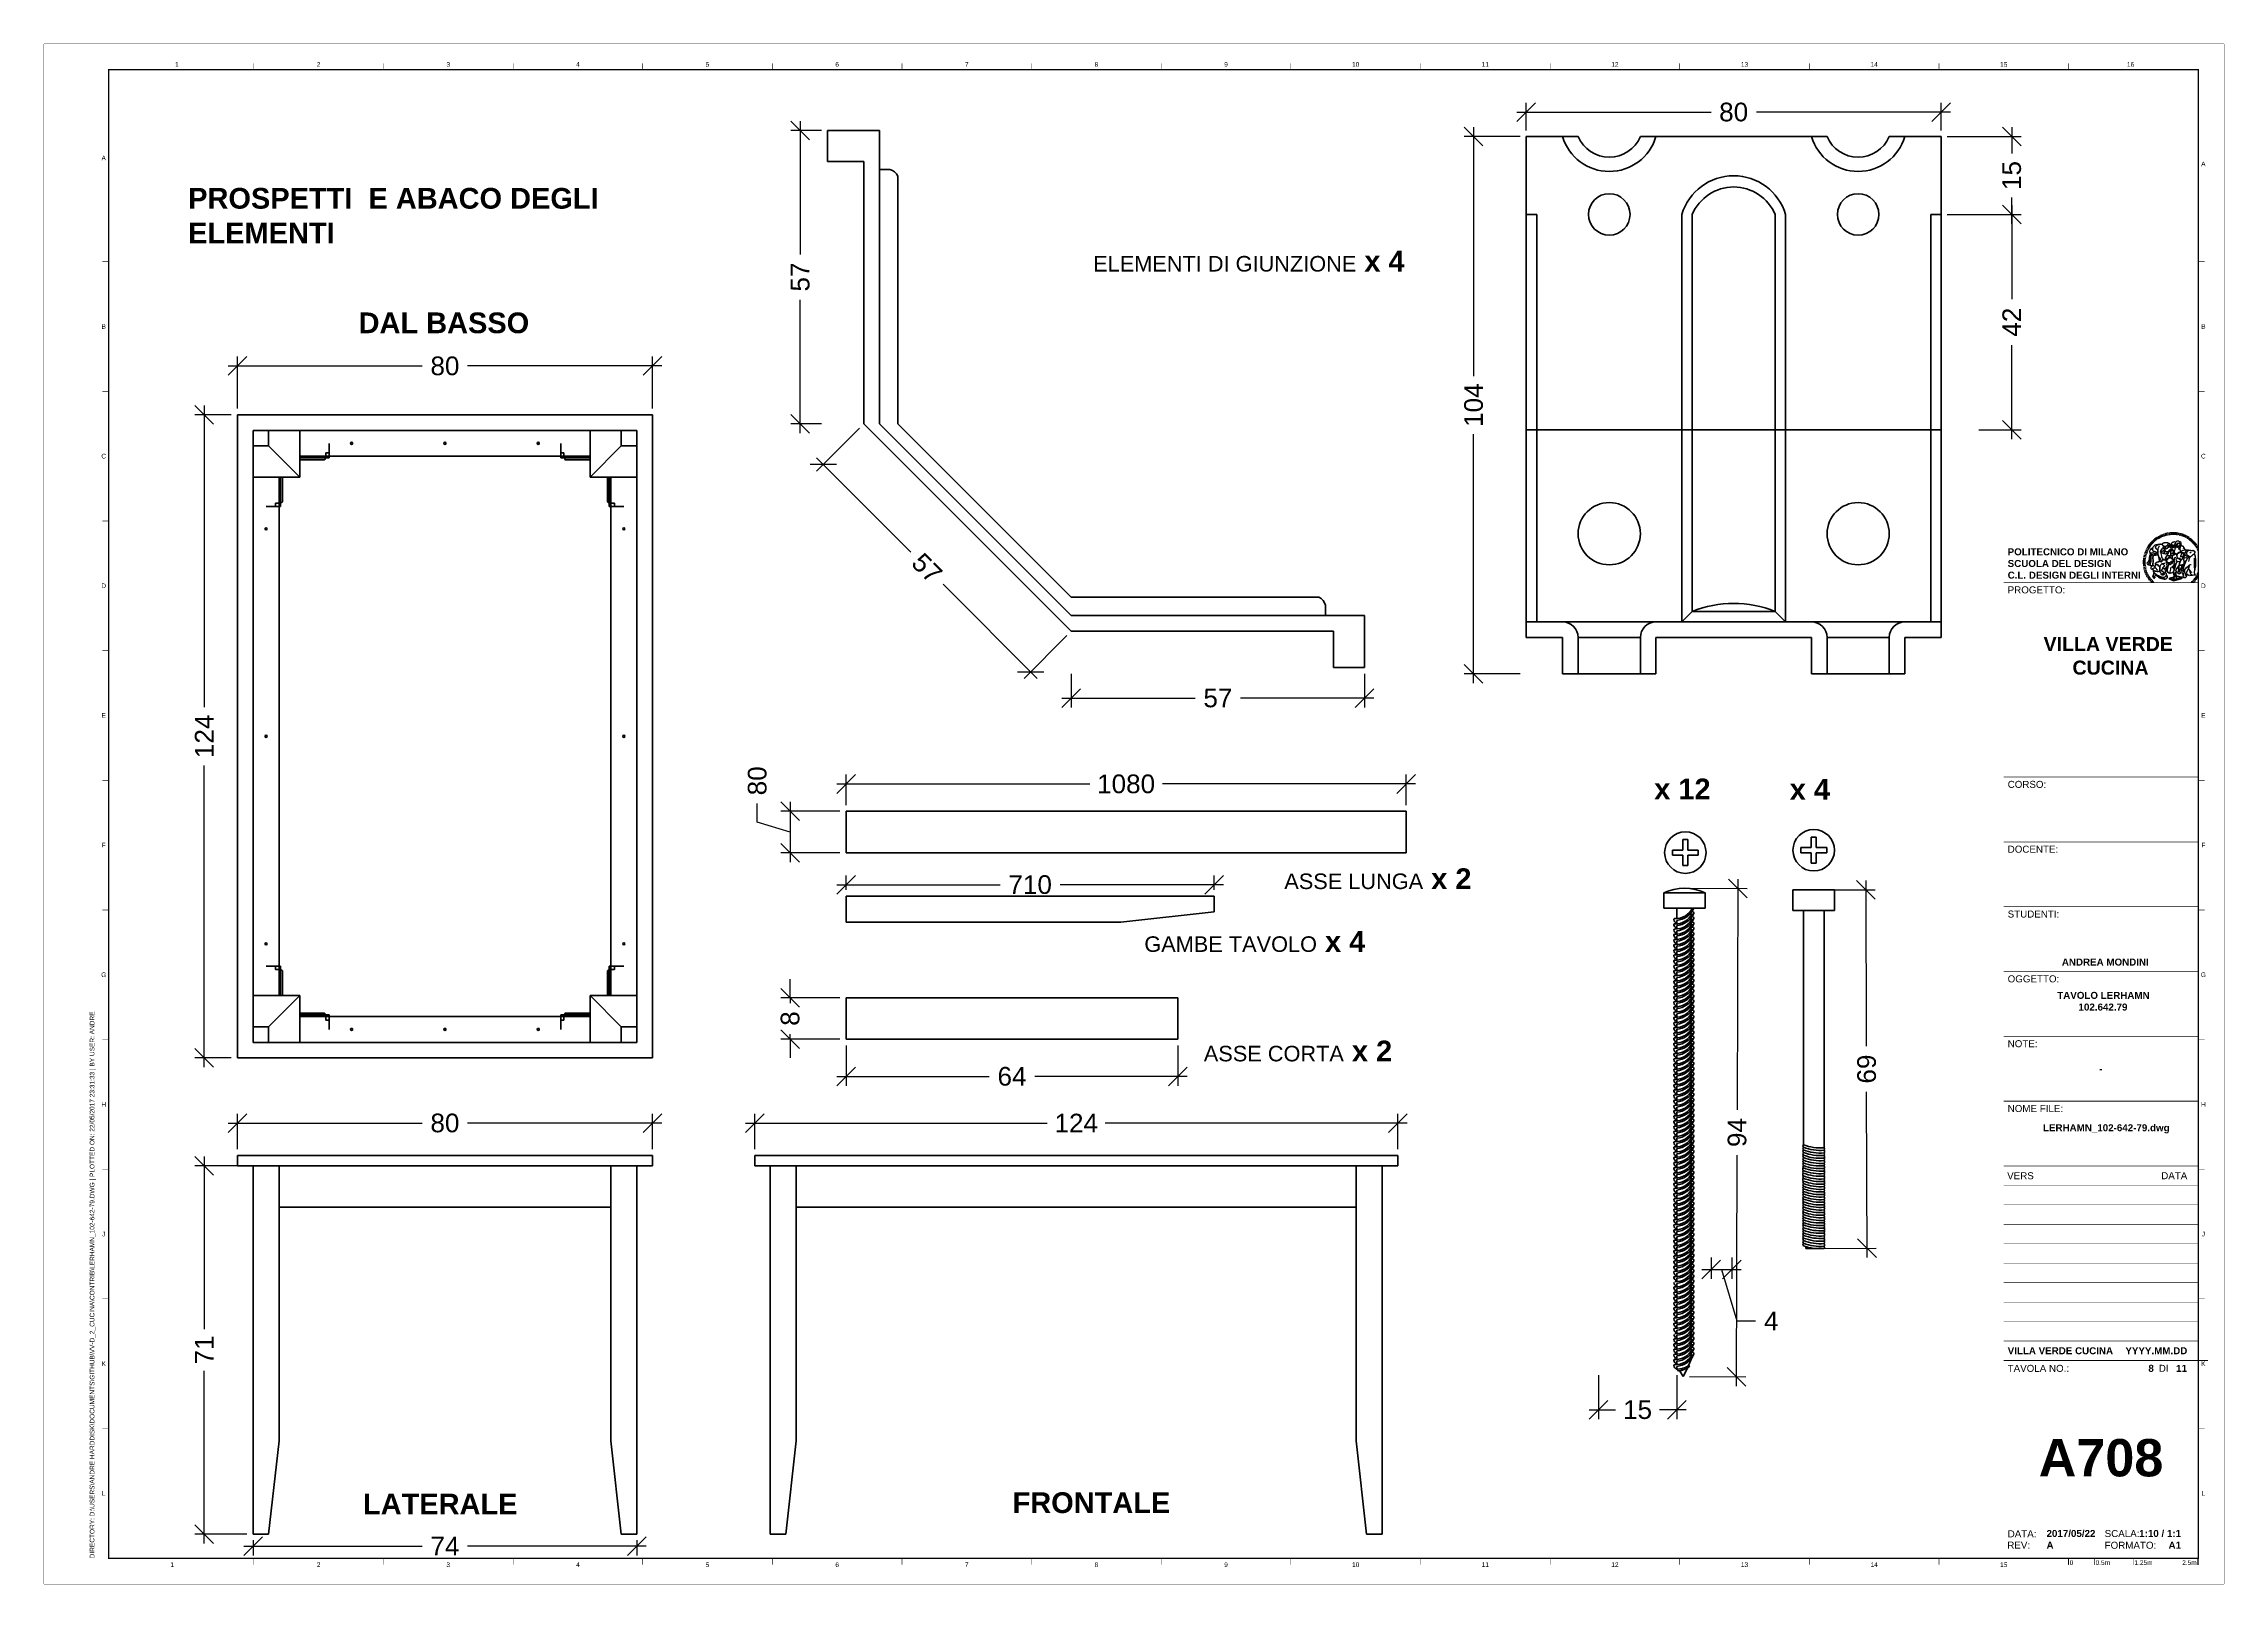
# Paper-space layout 'Layout1' of a CAD drawing. Header units: millimetres. Extents: x 0 to 421, y 0 to 297.
# The model-space entities are those that its viewports show. They can reach past a viewport. Long polylines and large blocks are cut down to what shows.
import ezdxf
from ezdxf.enums import TextEntityAlignment as Align

# ---------------------------------------------------------------- set-up
doc = ezdxf.new("R2010")
doc.units = ezdxf.units.MM
doc.set_wipeout_variables(frame=1)
for name, color, linetype in [('G-ANNO-LOGO', 3, 'Continuous'), ('G-ANNO-TEXT', 3, 'Continuous'), ('G-ANNO-TTLB', 3, 'Continuous'), ('IF-ANNO SYMB', 3, 'Continuous')]:
    doc.layers.add(name, color=color, linetype=linetype)
doc.layers.add('G-ANNO-NPLT', color=210, linetype='Continuous', plot=False)
doc.layers.add('IF-DETL', color=4, linetype='Continuous', lineweight=35)
doc.layers.add('IF-FURN', color=7, linetype='Continuous', lineweight=35)
doc.layers.get('0').off()
doc.styles.add('ARIAL', font='arial.ttf')
doc.styles.add('ARIAL-BOLD', font='')
doc.styles.add('E-ARIAL', font='arial.ttf')
doc.styles.get("Standard").update_dxf_attribs({"font": 'arial.ttf'})
doc.styles.get('ARIAL-BOLD').set_extended_font_data('Arial', bold=True)
doc.dimstyles.new('TICK_36', dxfattribs={"dimtxt": 3.6, "dimasz": 3.6, "dimexe": 1.8, "dimexo": 1.2, "dimgap": 1.8, "dimtad": 0, "dimdec": 0, "dimzin": 0, "dimdsep": 46, "dimtxsty": 'ARIAL', "dimblk": 'OBLIQUE', "dimcen": 1.8, "dimdle": 1.8, "dimclrd": 256, "dimclrt": 256, "dimadec": 0, "dimazin": 0, "dimtfac": 1, "dimtdec": 0, "dimtmove": 1, "dimatfit": 3, "dimldrblk": 'OPEN90', "dimfxl": 1, "dimtfill": 1, "dimtolj": 1, "dimtzin": 0, "dimarcsym": 0})

psp = doc.layouts.get("Layout1")

# ---------------------------------------------------------------- texts
at = {"layer": 'IF-ANNO SYMB', "char_height": 4, "attachment_point": 1}
for s, insert in [('{\\fArial|b1|i0|c0|p34;PROSPETTI  E ABACO DEGLI ELEMENTI}', (27.883, 269.265)), ('{\\H0.75x;ELEMENTI DI GIUNZIONE\\fArial|b1|i0|c0|p34;\\H1.33333x; x 4}', (202.415, 257.144)), ('{\\fArial|b1|i0|c0|p34;DAL BASSO}', (60.75, 245.252)), ('{\\fArial|b1|i0|c0|p34;x 12}', (310.628, 155.376)), ('{\\fArial|b1|i0|c0|p34;x 4}', (336.764, 155.292)), ('{\\H0.75x;ASSE LUNGA\\fArial|b1|i0|c0|p34;\\H1.33333x; x 2}', (239.28, 138.072)), ('{\\H0.75x;GAMBE TAVOLO\\fArial|b1|i0|c0|p34;\\H1.33333x; x 4}', (212.286, 125.956)), ('{\\H0.75x;ASSE CORTA\\fArial|b1|i0|c0|p34;\\H1.33333x; x 2}', (223.757, 104.845)), ('{\\fArial|b1|i0|c0|p34;LATERALE}', (61.596, 17.494)), ('{\\fArial|b1|i0|c0|p34;FRONTALE}', (186.872, 17.753))]:
    psp.add_mtext_dynamic_manual_height_columns(s, width=83.23774, gutter_width=12.5, heights=[0], dxfattribs=dict(at, insert=insert))

msp = doc.modelspace()

# ---------------------------------------------------------------- blocks, each defined once
blk = doc.blocks.new('_Oblique')
at = {"color": 0, "linetype": 'ByBlock', "lineweight": -2}
blk.add_line((-0.5, -0.5), (0.5, 0.5), dxfattribs=at)
blk = doc.blocks.new('*D9')
at = {"layer": 'Defpoints', "color": 0, "transparency": 16777216}
for p in [(37.4, 225.52), (30.97, 101.52), (37.4, 101.52)]:
    blk.add_point(p, dxfattribs=at)
at = {"layer": 'IF-ANNO SYMB', "lineweight": -2, "transparency": 16777216}
for p, q in [((30.97, 227.32), (30.97, 169.12)), ((30.97, 99.72), (30.97, 157.92))]:
    blk.add_line(p, q, dxfattribs=at)
at = {"layer": 'IF-ANNO SYMB', "color": 0, "lineweight": -2, "transparency": 16777216}
for p, q in [((36.2, 225.52), (29.17, 225.52)), ((36.2, 101.52), (29.17, 101.52))]:
    blk.add_line(p, q, dxfattribs=at)
at = {"layer": 'IF-ANNO SYMB', "lineweight": -2, "transparency": 16777216, "xscale": 3.6, "yscale": 3.6, "zscale": 3.6}
for p, rotation in [((30.97, 225.52), 90), ((30.97, 101.52), 270)]:
    blk.add_blockref('_Oblique', p, dxfattribs=dict(at, rotation=rotation))
at = {"layer": 'IF-ANNO SYMB', "transparency": 16777216, "insert": (30.97, 163.52), "char_height": 3.6, "attachment_point": 5, "rotation": 90, "style": 'ARIAL', "bg_fill": 3, "box_fill_scale": 1.1, "bg_fill_color": 256, "bg_fill_true_color": 13158600, "bg_fill_transparency": 0}
blk.add_mtext('\\A1;124', dxfattribs=at)
blk = doc.blocks.new('_Open90')
at = {"color": 0, "linetype": 'ByBlock', "lineweight": -2}
for p, q in [((0, 0), (-1, 0)), ((-0.5, 0.5), (0, 0)), ((0, 0), (-0.5, -0.5))]:
    blk.add_line(p, q, dxfattribs=at)
blk = doc.blocks.new('*D10')
at = {"layer": 'Defpoints', "color": 0, "transparency": 16777216}
for p in [(117.4, 234.93), (37.4, 225.52), (117.4, 225.52)]:
    blk.add_point(p, dxfattribs=at)
at = {"layer": 'IF-ANNO SYMB', "color": 0, "lineweight": -2, "transparency": 16777216}
for p, q in [((37.4, 226.72), (37.4, 236.73)), ((117.4, 226.72), (117.4, 236.73))]:
    blk.add_line(p, q, dxfattribs=at)
at = {"layer": 'IF-ANNO SYMB', "lineweight": -2, "transparency": 16777216}
for p, q in [((35.6, 234.93), (73.03, 234.93)), ((119.2, 234.93), (81.78, 234.93))]:
    blk.add_line(p, q, dxfattribs=at)
at = {"layer": 'IF-ANNO SYMB', "lineweight": -2, "transparency": 16777216, "xscale": 3.6, "yscale": 3.6, "zscale": 3.6, "rotation": 180}
blk.add_blockref('_Oblique', (37.4, 234.93), dxfattribs=at)
at = {"layer": 'IF-ANNO SYMB', "lineweight": -2, "transparency": 16777216, "xscale": 3.6, "yscale": 3.6, "zscale": 3.6}
blk.add_blockref('_Oblique', (117.4, 234.93), dxfattribs=at)
at = {"layer": 'IF-ANNO SYMB', "transparency": 16777216, "insert": (77.4, 234.93), "char_height": 3.6, "attachment_point": 5, "style": 'ARIAL', "bg_fill": 3, "box_fill_scale": 1.1, "bg_fill_color": 256, "bg_fill_true_color": 13158600, "bg_fill_transparency": 0}
blk.add_mtext('\\A1;80', dxfattribs=at)
blk = doc.blocks.new('*D11')
at = {"layer": 'Defpoints', "color": 0, "transparency": 16777216}
for p in [(117.4, 88.95), (37.4, 82.7), (117.4, 82.7)]:
    blk.add_point(p, dxfattribs=at)
at = {"layer": 'IF-ANNO SYMB', "lineweight": -2, "transparency": 16777216}
for p, q in [((35.6, 88.95), (73.03, 88.95)), ((119.2, 88.95), (81.78, 88.95))]:
    blk.add_line(p, q, dxfattribs=at)
at = {"layer": 'IF-ANNO SYMB', "color": 0, "lineweight": -2, "transparency": 16777216}
for p, q in [((37.4, 83.9), (37.4, 90.75)), ((117.4, 83.9), (117.4, 90.75))]:
    blk.add_line(p, q, dxfattribs=at)
at = {"layer": 'IF-ANNO SYMB', "lineweight": -2, "transparency": 16777216, "xscale": 3.6, "yscale": 3.6, "zscale": 3.6, "rotation": 180}
blk.add_blockref('_Oblique', (37.4, 88.95), dxfattribs=at)
at = {"layer": 'IF-ANNO SYMB', "lineweight": -2, "transparency": 16777216, "xscale": 3.6, "yscale": 3.6, "zscale": 3.6}
blk.add_blockref('_Oblique', (117.4, 88.95), dxfattribs=at)
at = {"layer": 'IF-ANNO SYMB', "transparency": 16777216, "insert": (77.4, 88.95), "char_height": 3.6, "attachment_point": 5, "style": 'ARIAL', "bg_fill": 3, "box_fill_scale": 1.1, "bg_fill_color": 256, "bg_fill_true_color": 13158600, "bg_fill_transparency": 0}
blk.add_mtext('\\A1;80', dxfattribs=at)
blk = doc.blocks.new('*D12')
at = {"layer": 'Defpoints', "color": 0, "transparency": 16777216}
for p in [(40.4, 80.7), (30.97, 9.7), (40.4, 9.7)]:
    blk.add_point(p, dxfattribs=at)
at = {"layer": 'IF-ANNO SYMB', "color": 0, "lineweight": -2, "transparency": 16777216}
for p, q in [((39.2, 80.7), (29.17, 80.7)), ((39.2, 9.7), (29.17, 9.7))]:
    blk.add_line(p, q, dxfattribs=at)
at = {"layer": 'IF-ANNO SYMB', "lineweight": -2, "transparency": 16777216}
for p, q in [((30.97, 82.5), (30.97, 49.22)), ((30.97, 7.9), (30.97, 41.19))]:
    blk.add_line(p, q, dxfattribs=at)
at = {"layer": 'IF-ANNO SYMB', "lineweight": -2, "transparency": 16777216, "xscale": 3.6, "yscale": 3.6, "zscale": 3.6}
for p, rotation in [((30.97, 80.7), 90), ((30.97, 9.7), 270)]:
    blk.add_blockref('_Oblique', p, dxfattribs=dict(at, rotation=rotation))
at = {"layer": 'IF-ANNO SYMB', "transparency": 16777216, "insert": (30.97, 45.2), "char_height": 3.6, "attachment_point": 5, "rotation": 90, "style": 'ARIAL', "bg_fill": 3, "box_fill_scale": 1.1, "bg_fill_color": 256, "bg_fill_true_color": 13158600, "bg_fill_transparency": 0}
blk.add_mtext('\\A1;71', dxfattribs=at)
blk = doc.blocks.new('*D13')
at = {"layer": 'Defpoints', "color": 0, "transparency": 16777216}
for p in [(40.4, 9.7), (114.4, 9.7), (114.4, 7.38)]:
    blk.add_point(p, dxfattribs=at)
at = {"layer": 'IF-ANNO SYMB', "color": 0, "lineweight": -2, "transparency": 16777216}
for p, q in [((40.4, 8.5), (40.4, 5.58)), ((114.4, 8.5), (114.4, 5.58))]:
    blk.add_line(p, q, dxfattribs=at)
at = {"layer": 'IF-ANNO SYMB', "lineweight": -2, "transparency": 16777216}
for p, q in [((38.6, 7.38), (73.04, 7.38)), ((116.2, 7.38), (81.76, 7.38))]:
    blk.add_line(p, q, dxfattribs=at)
at = {"layer": 'IF-ANNO SYMB', "lineweight": -2, "transparency": 16777216, "xscale": 3.6, "yscale": 3.6, "zscale": 3.6, "rotation": 180}
blk.add_blockref('_Oblique', (40.4, 7.38), dxfattribs=at)
at = {"layer": 'IF-ANNO SYMB', "lineweight": -2, "transparency": 16777216, "xscale": 3.6, "yscale": 3.6, "zscale": 3.6}
blk.add_blockref('_Oblique', (114.4, 7.38), dxfattribs=at)
at = {"layer": 'IF-ANNO SYMB', "transparency": 16777216, "insert": (77.4, 7.38), "char_height": 3.6, "attachment_point": 5, "style": 'ARIAL', "bg_fill": 3, "box_fill_scale": 1.1, "bg_fill_color": 256, "bg_fill_true_color": 13158600, "bg_fill_transparency": 0}
blk.add_mtext('\\A1;74', dxfattribs=at)
blk = doc.blocks.new('*D14')
at = {"layer": 'Defpoints', "color": 0, "transparency": 16777216}
for p in [(154.77, 105.1), (218.77, 105.1), (218.77, 97.95)]:
    blk.add_point(p, dxfattribs=at)
at = {"layer": 'IF-ANNO SYMB', "color": 0, "lineweight": -2, "transparency": 16777216}
for p, q in [((154.77, 103.9), (154.77, 96.15)), ((218.77, 103.9), (218.77, 96.15))]:
    blk.add_line(p, q, dxfattribs=at)
at = {"layer": 'IF-ANNO SYMB', "lineweight": -2, "transparency": 16777216}
for p, q in [((152.97, 97.95), (182.39, 97.95)), ((220.57, 97.95), (191.15, 97.95))]:
    blk.add_line(p, q, dxfattribs=at)
at = {"layer": 'IF-ANNO SYMB', "lineweight": -2, "transparency": 16777216, "xscale": 3.6, "yscale": 3.6, "zscale": 3.6, "rotation": 180}
blk.add_blockref('_Oblique', (154.77, 97.95), dxfattribs=at)
at = {"layer": 'IF-ANNO SYMB', "lineweight": -2, "transparency": 16777216, "xscale": 3.6, "yscale": 3.6, "zscale": 3.6}
blk.add_blockref('_Oblique', (218.77, 97.95), dxfattribs=at)
at = {"layer": 'IF-ANNO SYMB', "transparency": 16777216, "insert": (186.77, 97.95), "char_height": 3.6, "attachment_point": 5, "style": 'ARIAL', "bg_fill": 3, "box_fill_scale": 1.1, "bg_fill_color": 256, "bg_fill_true_color": 13158600, "bg_fill_transparency": 0}
blk.add_mtext('\\A1;64', dxfattribs=at)
blk = doc.blocks.new('*D15')
at = {"layer": 'Defpoints', "color": 0, "transparency": 16777216}
for p in [(261.16, 88.95), (137.16, 82.7), (261.16, 82.7)]:
    blk.add_point(p, dxfattribs=at)
at = {"layer": 'IF-ANNO SYMB', "lineweight": -2, "transparency": 16777216}
for p, q in [((135.36, 88.95), (193.56, 88.95)), ((262.96, 88.95), (204.76, 88.95))]:
    blk.add_line(p, q, dxfattribs=at)
at = {"layer": 'IF-ANNO SYMB', "color": 0, "lineweight": -2, "transparency": 16777216}
for p, q in [((137.16, 83.9), (137.16, 90.75)), ((261.16, 83.9), (261.16, 90.75))]:
    blk.add_line(p, q, dxfattribs=at)
at = {"layer": 'IF-ANNO SYMB', "lineweight": -2, "transparency": 16777216, "xscale": 3.6, "yscale": 3.6, "zscale": 3.6, "rotation": 180}
blk.add_blockref('_Oblique', (137.16, 88.95), dxfattribs=at)
at = {"layer": 'IF-ANNO SYMB', "lineweight": -2, "transparency": 16777216, "xscale": 3.6, "yscale": 3.6, "zscale": 3.6}
blk.add_blockref('_Oblique', (261.16, 88.95), dxfattribs=at)
at = {"layer": 'IF-ANNO SYMB', "transparency": 16777216, "insert": (199.16, 88.95), "char_height": 3.6, "attachment_point": 5, "style": 'ARIAL', "bg_fill": 3, "box_fill_scale": 1.1, "bg_fill_color": 256, "bg_fill_true_color": 13158600, "bg_fill_transparency": 0}
blk.add_mtext('\\A1;124', dxfattribs=at)
blk = doc.blocks.new('*D16')
at = {"layer": 'Defpoints', "color": 0, "transparency": 16777216}
for p in [(262.77, 154.33), (154.77, 149.06), (262.77, 149.06)]:
    blk.add_point(p, dxfattribs=at)
at = {"layer": 'IF-ANNO SYMB', "color": 0, "lineweight": -2, "transparency": 16777216}
for p, q in [((154.77, 150.26), (154.77, 156.13)), ((262.77, 150.26), (262.77, 156.13))]:
    blk.add_line(p, q, dxfattribs=at)
at = {"layer": 'IF-ANNO SYMB', "lineweight": -2, "transparency": 16777216}
for p, q in [((152.97, 154.33), (201.77, 154.33)), ((264.57, 154.33), (215.77, 154.33))]:
    blk.add_line(p, q, dxfattribs=at)
at = {"layer": 'IF-ANNO SYMB', "lineweight": -2, "transparency": 16777216, "xscale": 3.6, "yscale": 3.6, "zscale": 3.6, "rotation": 180}
blk.add_blockref('_Oblique', (154.77, 154.33), dxfattribs=at)
at = {"layer": 'IF-ANNO SYMB', "lineweight": -2, "transparency": 16777216, "xscale": 3.6, "yscale": 3.6, "zscale": 3.6}
blk.add_blockref('_Oblique', (262.77, 154.33), dxfattribs=at)
at = {"layer": 'IF-ANNO SYMB', "transparency": 16777216, "insert": (208.77, 154.33), "char_height": 3.6, "attachment_point": 5, "style": 'ARIAL', "bg_fill": 3, "box_fill_scale": 1.1, "bg_fill_color": 256, "bg_fill_true_color": 13158600, "bg_fill_transparency": 0}
blk.add_mtext('\\A1;1080', dxfattribs=at)
blk = doc.blocks.new('*D17')
at = {"layer": 'Defpoints', "color": 0, "transparency": 16777216}
for p in [(225.77, 134.91), (154.77, 132.71), (225.77, 132.71)]:
    blk.add_point(p, dxfattribs=at)
at = {"layer": 'IF-ANNO SYMB', "lineweight": -2, "transparency": 16777216}
for p, q in [((152.97, 134.91), (184.51, 134.91)), ((227.57, 134.91), (196.03, 134.91))]:
    blk.add_line(p, q, dxfattribs=at)
at = {"layer": 'IF-ANNO SYMB', "color": 0, "lineweight": -2, "transparency": 16777216}
for p, q in [((154.77, 133.91), (154.77, 136.71)), ((225.77, 133.91), (225.77, 136.71))]:
    blk.add_line(p, q, dxfattribs=at)
at = {"layer": 'IF-ANNO SYMB', "lineweight": -2, "transparency": 16777216, "xscale": 3.6, "yscale": 3.6, "zscale": 3.6, "rotation": 180}
blk.add_blockref('_Oblique', (154.77, 134.91), dxfattribs=at)
at = {"layer": 'IF-ANNO SYMB', "lineweight": -2, "transparency": 16777216, "xscale": 3.6, "yscale": 3.6, "zscale": 3.6}
blk.add_blockref('_Oblique', (225.77, 134.91), dxfattribs=at)
at = {"layer": 'IF-ANNO SYMB', "transparency": 16777216, "insert": (190.27, 134.91), "char_height": 3.6, "attachment_point": 5, "style": 'ARIAL', "bg_fill": 3, "box_fill_scale": 1.1, "bg_fill_color": 256, "bg_fill_true_color": 13158600, "bg_fill_transparency": 0}
blk.add_mtext('\\A1;710', dxfattribs=at)
blk = doc.blocks.new('*D18')
at = {"layer": 'Defpoints', "color": 0, "transparency": 16777216}
for p in [(154.77, 149.06), (143.98, 141.06), (154.77, 141.06)]:
    blk.add_point(p, dxfattribs=at)
at = {"layer": 'IF-ANNO SYMB', "lineweight": -2, "transparency": 16777216}
for p, q in [((137.64, 146.96), (137.64, 150.56)), ((143.98, 150.86), (143.98, 139.26)), ((143.98, 145.06), (137.64, 146.96))]:
    blk.add_line(p, q, dxfattribs=at)
at = {"layer": 'IF-ANNO SYMB', "color": 0, "lineweight": -2, "transparency": 16777216}
for p, q in [((153.57, 149.06), (142.18, 149.06)), ((153.57, 141.06), (142.18, 141.06))]:
    blk.add_line(p, q, dxfattribs=at)
at = {"layer": 'IF-ANNO SYMB', "lineweight": -2, "transparency": 16777216, "xscale": 3.6, "yscale": 3.6, "zscale": 3.6}
for p, rotation in [((143.98, 149.06), 90), ((143.98, 141.06), 270)]:
    blk.add_blockref('_Oblique', p, dxfattribs=dict(at, rotation=rotation))
at = {"layer": 'IF-ANNO SYMB', "transparency": 16777216, "insert": (137.64, 154.94), "char_height": 3.6, "attachment_point": 5, "rotation": 90, "style": 'ARIAL', "bg_fill": 3, "box_fill_scale": 1.1, "bg_fill_color": 256, "bg_fill_true_color": 13158600, "bg_fill_transparency": 0}
blk.add_mtext('\\A1;80', dxfattribs=at)
blk = doc.blocks.new('*D19')
at = {"layer": 'Defpoints', "color": 0, "transparency": 16777216}
for p in [(154.77, 113.1), (154.77, 105.1)]:
    blk.add_point(p, dxfattribs=at)
at = {"layer": 'IF-ANNO SYMB', "lineweight": -2, "transparency": 16777216}
for p, q in [((143.98, 113.1), (143.98, 116.7)), ((143.98, 113.1), (143.98, 112.09)), ((143.98, 105.1), (143.98, 106.12)), ((143.98, 105.1), (143.98, 101.5))]:
    blk.add_line(p, q, dxfattribs=at)
at = {"layer": 'IF-ANNO SYMB', "color": 0, "lineweight": -2, "transparency": 16777216}
for p, q in [((153.57, 113.1), (142.18, 113.1)), ((153.57, 105.1), (142.18, 105.1))]:
    blk.add_line(p, q, dxfattribs=at)
at = {"layer": 'IF-ANNO SYMB', "lineweight": -2, "transparency": 16777216, "xscale": 3.6, "yscale": 3.6, "zscale": 3.6}
for p, rotation in [((143.98, 113.1), 270), ((143.98, 105.1), 90)]:
    blk.add_blockref('_Oblique', p, dxfattribs=dict(at, rotation=rotation))
at = {"layer": 'IF-ANNO SYMB', "transparency": 16777216, "insert": (143.98, 109.1), "char_height": 3.6, "attachment_point": 5, "rotation": 90, "style": 'ARIAL', "bg_fill": 3, "box_fill_scale": 1.1, "bg_fill_color": 256, "bg_fill_true_color": 13158600, "bg_fill_transparency": 0}
blk.add_mtext('\\A1;8', dxfattribs=at)
at = {"layer": 'Defpoints', "color": 0, "transparency": 16777216}
blk.add_point((143.98, 105.1), dxfattribs=at)
blk = doc.blocks.new('*D20')
at = {"layer": 'Defpoints', "color": 0, "transparency": 16777216}
for p in [(198.2, 176.8), (254.76, 176.8), (198.2, 170.9)]:
    blk.add_point(p, dxfattribs=at)
at = {"layer": 'IF-ANNO SYMB', "color": 0, "lineweight": -2, "transparency": 16777216}
for p, q in [((198.2, 175.6), (198.2, 169.1)), ((254.76, 175.6), (254.76, 169.1))]:
    blk.add_line(p, q, dxfattribs=at)
at = {"layer": 'IF-ANNO SYMB', "lineweight": -2, "transparency": 16777216}
for p, q in [((196.4, 170.9), (222.11, 170.9)), ((256.56, 170.9), (230.86, 170.9))]:
    blk.add_line(p, q, dxfattribs=at)
at = {"layer": 'IF-ANNO SYMB', "lineweight": -2, "transparency": 16777216, "xscale": 3.6, "yscale": 3.6, "zscale": 3.6, "rotation": 180}
blk.add_blockref('_Oblique', (198.2, 170.9), dxfattribs=at)
at = {"layer": 'IF-ANNO SYMB', "lineweight": -2, "transparency": 16777216, "xscale": 3.6, "yscale": 3.6, "zscale": 3.6}
blk.add_blockref('_Oblique', (254.76, 170.9), dxfattribs=at)
at = {"layer": 'IF-ANNO SYMB', "transparency": 16777216, "insert": (226.48, 170.9), "char_height": 3.6, "attachment_point": 5, "style": 'ARIAL', "bg_fill": 3, "box_fill_scale": 1.1, "bg_fill_color": 256, "bg_fill_true_color": 13158600, "bg_fill_transparency": 0}
blk.add_mtext('\\A1;57', dxfattribs=at)
blk = doc.blocks.new('*D21')
at = {"layer": 'Defpoints', "color": 0, "transparency": 16777216}
for p in [(151.2, 280.36), (145.93, 223.8), (151.2, 223.8)]:
    blk.add_point(p, dxfattribs=at)
at = {"layer": 'IF-ANNO SYMB', "lineweight": -2, "transparency": 16777216}
for p, q in [((145.93, 282.16), (145.93, 256.45)), ((145.93, 222), (145.93, 247.7))]:
    blk.add_line(p, q, dxfattribs=at)
at = {"layer": 'IF-ANNO SYMB', "color": 0, "lineweight": -2, "transparency": 16777216}
for p, q in [((150, 280.36), (144.13, 280.36)), ((150, 223.8), (144.13, 223.8))]:
    blk.add_line(p, q, dxfattribs=at)
at = {"layer": 'IF-ANNO SYMB', "lineweight": -2, "transparency": 16777216, "xscale": 3.6, "yscale": 3.6, "zscale": 3.6}
for p, rotation in [((145.93, 280.36), 90), ((145.93, 223.8), 270)]:
    blk.add_blockref('_Oblique', p, dxfattribs=dict(at, rotation=rotation))
at = {"layer": 'IF-ANNO SYMB', "transparency": 16777216, "insert": (145.93, 252.08), "char_height": 3.6, "attachment_point": 5, "rotation": 90, "style": 'ARIAL', "bg_fill": 3, "box_fill_scale": 1.1, "bg_fill_color": 256, "bg_fill_true_color": 13158600, "bg_fill_transparency": 0}
blk.add_mtext('\\A1;57', dxfattribs=at)
blk = doc.blocks.new('*D22')
at = {"layer": 'Defpoints', "color": 0, "transparency": 16777216}
for p in [(158.2, 223.8), (198.2, 183.8), (190.36, 175.95)]:
    blk.add_point(p, dxfattribs=at)
at = {"layer": 'IF-ANNO SYMB', "color": 0, "lineweight": -2, "transparency": 16777216}
for p, q in [((157.36, 222.95), (149.09, 214.68)), ((197.36, 182.95), (189.09, 174.68))]:
    blk.add_line(p, q, dxfattribs=at)
at = {"layer": 'IF-ANNO SYMB', "lineweight": -2, "transparency": 16777216}
for p, q in [((149.09, 217.23), (167.27, 199.05)), ((191.64, 174.68), (173.46, 192.86))]:
    blk.add_line(p, q, dxfattribs=at)
at = {"layer": 'IF-ANNO SYMB', "lineweight": -2, "transparency": 16777216, "xscale": 3.6, "yscale": 3.6, "zscale": 3.6}
for p, rotation in [((150.36, 215.95), 135), ((190.36, 175.95), 315)]:
    blk.add_blockref('_Oblique', p, dxfattribs=dict(at, rotation=rotation))
at = {"layer": 'IF-ANNO SYMB', "transparency": 16777216, "insert": (170.36, 195.95), "char_height": 3.6, "attachment_point": 5, "rotation": 315, "style": 'ARIAL', "bg_fill": 3, "box_fill_scale": 1.1, "bg_fill_color": 256, "bg_fill_true_color": 13158600, "bg_fill_transparency": 0}
blk.add_mtext('\\A1;57', dxfattribs=at)
blk = doc.blocks.new('*D23')
at = {"layer": 'Defpoints', "color": 0, "transparency": 16777216}
for p in [(365.95, 283.88), (285.95, 279.16), (365.95, 279.16)]:
    blk.add_point(p, dxfattribs=at)
at = {"layer": 'IF-ANNO SYMB', "lineweight": -2, "transparency": 16777216}
for p, q in [((284.15, 283.88), (321.58, 283.88)), ((367.75, 283.88), (330.33, 283.88))]:
    blk.add_line(p, q, dxfattribs=at)
at = {"layer": 'IF-ANNO SYMB', "color": 0, "lineweight": -2, "transparency": 16777216}
for p, q in [((285.95, 280.36), (285.95, 285.68)), ((365.95, 280.36), (365.95, 285.68))]:
    blk.add_line(p, q, dxfattribs=at)
at = {"layer": 'IF-ANNO SYMB', "lineweight": -2, "transparency": 16777216, "xscale": 3.6, "yscale": 3.6, "zscale": 3.6, "rotation": 180}
blk.add_blockref('_Oblique', (285.95, 283.88), dxfattribs=at)
at = {"layer": 'IF-ANNO SYMB', "lineweight": -2, "transparency": 16777216, "xscale": 3.6, "yscale": 3.6, "zscale": 3.6}
blk.add_blockref('_Oblique', (365.95, 283.88), dxfattribs=at)
at = {"layer": 'IF-ANNO SYMB', "transparency": 16777216, "insert": (325.95, 283.88), "char_height": 3.6, "attachment_point": 5, "style": 'ARIAL', "bg_fill": 3, "box_fill_scale": 1.1, "bg_fill_color": 256, "bg_fill_true_color": 13158600, "bg_fill_transparency": 0}
blk.add_mtext('\\A1;80', dxfattribs=at)
blk = doc.blocks.new('*D24')
at = {"layer": 'Defpoints', "color": 0, "transparency": 16777216}
for p in [(285.95, 279.16), (275.8, 175.6), (285.95, 175.6)]:
    blk.add_point(p, dxfattribs=at)
at = {"layer": 'IF-ANNO SYMB', "color": 0, "lineweight": -2, "transparency": 16777216}
for p, q in [((284.75, 279.16), (274, 279.16)), ((284.75, 175.6), (274, 175.6))]:
    blk.add_line(p, q, dxfattribs=at)
at = {"layer": 'IF-ANNO SYMB', "lineweight": -2, "transparency": 16777216}
for p, q in [((275.8, 280.96), (275.8, 232.98)), ((275.8, 173.8), (275.8, 221.78))]:
    blk.add_line(p, q, dxfattribs=at)
at = {"layer": 'IF-ANNO SYMB', "lineweight": -2, "transparency": 16777216, "xscale": 3.6, "yscale": 3.6, "zscale": 3.6}
for p, rotation in [((275.8, 279.16), 90), ((275.8, 175.6), 270)]:
    blk.add_blockref('_Oblique', p, dxfattribs=dict(at, rotation=rotation))
at = {"layer": 'IF-ANNO SYMB', "transparency": 16777216, "insert": (275.8, 227.38), "char_height": 3.6, "attachment_point": 5, "rotation": 90, "style": 'ARIAL', "bg_fill": 3, "box_fill_scale": 1.1, "bg_fill_color": 256, "bg_fill_true_color": 13158600, "bg_fill_transparency": 0}
blk.add_mtext('\\A1;104', dxfattribs=at)
blk = doc.blocks.new('*D25')
at = {"layer": 'Defpoints', "color": 0, "transparency": 16777216}
for p in [(372, 264.16), (372, 222.6), (379.58, 222.6)]:
    blk.add_point(p, dxfattribs=at)
at = {"layer": 'IF-ANNO SYMB', "lineweight": -2, "transparency": 16777216}
for p, q in [((379.58, 265.96), (379.58, 247.81)), ((379.58, 220.8), (379.58, 238.95))]:
    blk.add_line(p, q, dxfattribs=at)
at = {"layer": 'IF-ANNO SYMB', "color": 0, "lineweight": -2, "transparency": 16777216}
for p, q in [((373.2, 264.16), (381.38, 264.16)), ((373.2, 222.6), (381.38, 222.6))]:
    blk.add_line(p, q, dxfattribs=at)
at = {"layer": 'IF-ANNO SYMB', "lineweight": -2, "transparency": 16777216, "xscale": 3.6, "yscale": 3.6, "zscale": 3.6}
for p, rotation in [((379.58, 264.16), 90), ((379.58, 222.6), 270)]:
    blk.add_blockref('_Oblique', p, dxfattribs=dict(at, rotation=rotation))
at = {"layer": 'IF-ANNO SYMB', "transparency": 16777216, "insert": (379.58, 243.38), "char_height": 3.6, "attachment_point": 5, "rotation": 90, "style": 'ARIAL', "bg_fill": 3, "box_fill_scale": 1.1, "bg_fill_color": 256, "bg_fill_true_color": 13158600, "bg_fill_transparency": 0}
blk.add_mtext('\\A1;42', dxfattribs=at)
blk = doc.blocks.new('*D26')
at = {"layer": 'Defpoints', "color": 0, "transparency": 16777216}
for p in [(365.95, 279.16), (379.58, 279.16), (365.95, 264.16)]:
    blk.add_point(p, dxfattribs=at)
at = {"layer": 'IF-ANNO SYMB', "color": 0, "lineweight": -2, "transparency": 16777216}
for p, q in [((367.15, 279.16), (381.38, 279.16)), ((367.15, 264.16), (381.38, 264.16))]:
    blk.add_line(p, q, dxfattribs=at)
at = {"layer": 'IF-ANNO SYMB', "lineweight": -2, "transparency": 16777216}
for p, q in [((379.58, 280.96), (379.58, 275.88)), ((379.58, 262.36), (379.58, 267.44))]:
    blk.add_line(p, q, dxfattribs=at)
at = {"layer": 'IF-ANNO SYMB', "lineweight": -2, "transparency": 16777216, "xscale": 3.6, "yscale": 3.6, "zscale": 3.6}
for p, rotation in [((379.58, 279.16), 90), ((379.58, 264.16), 270)]:
    blk.add_blockref('_Oblique', p, dxfattribs=dict(at, rotation=rotation))
at = {"layer": 'IF-ANNO SYMB', "transparency": 16777216, "insert": (379.58, 271.66), "char_height": 3.6, "attachment_point": 5, "rotation": 90, "style": 'ARIAL', "bg_fill": 3, "box_fill_scale": 1.1, "bg_fill_color": 256, "bg_fill_true_color": 13158600, "bg_fill_transparency": 0}
blk.add_mtext('\\A1;15', dxfattribs=at)
blk = doc.blocks.new('*D27')
at = {"layer": 'Defpoints', "color": 0, "transparency": 16777216}
for p in [(341.39, 133.91), (341.62, 64.78), (351.66, 64.81)]:
    blk.add_point(p, dxfattribs=at)
at = {"layer": 'IF-ANNO SYMB', "lineweight": -2, "transparency": 16777216}
for p, q in [((351.43, 135.74), (351.53, 103.77)), ((351.67, 63.01), (351.56, 94.98))]:
    blk.add_line(p, q, dxfattribs=at)
at = {"layer": 'IF-ANNO SYMB', "color": 0, "lineweight": -2, "transparency": 16777216}
for p, q in [((342.59, 133.91), (353.23, 133.95)), ((342.82, 64.78), (353.46, 64.82))]:
    blk.add_line(p, q, dxfattribs=at)
at = {"layer": 'IF-ANNO SYMB', "lineweight": -2, "transparency": 16777216, "xscale": 3.6, "yscale": 3.6, "zscale": 3.6}
for p, rotation in [((351.43, 133.94), 90.18958480436449), ((351.66, 64.81), 270.1895848043645)]:
    blk.add_blockref('_Oblique', p, dxfattribs=dict(at, rotation=rotation))
at = {"layer": 'IF-ANNO SYMB', "transparency": 16777216, "insert": (351.55, 99.38), "char_height": 3.6, "attachment_point": 5, "rotation": 270.1896, "style": 'ARIAL', "bg_fill": 3, "box_fill_scale": 1.1, "bg_fill_color": 256, "bg_fill_true_color": 13158600, "bg_fill_transparency": 0}
blk.add_mtext('\\A1;69', dxfattribs=at)
blk = doc.blocks.new('*D28')
at = {"layer": 'Defpoints', "color": 0, "transparency": 16777216}
for p in [(316.47, 134.22), (316.2, 40.07), (326.48, 40.04)]:
    blk.add_point(p, dxfattribs=at)
at = {"layer": 'IF-ANNO SYMB', "lineweight": -2, "transparency": 16777216}
for p, q in [((326.75, 135.99), (326.63, 91.49)), ((326.48, 38.24), (326.6, 82.75))]:
    blk.add_line(p, q, dxfattribs=at)
at = {"layer": 'IF-ANNO SYMB', "color": 0, "lineweight": -2, "transparency": 16777216}
for p, q in [((317.67, 134.22), (328.55, 134.19)), ((317.4, 40.07), (328.28, 40.04))]:
    blk.add_line(p, q, dxfattribs=at)
at = {"layer": 'IF-ANNO SYMB', "lineweight": -2, "transparency": 16777216, "xscale": 3.6, "yscale": 3.6, "zscale": 3.6}
for p, rotation in [((326.75, 134.19), 89.83894876856154), ((326.48, 40.04), 269.8389487685616)]:
    blk.add_blockref('_Oblique', p, dxfattribs=dict(at, rotation=rotation))
at = {"layer": 'IF-ANNO SYMB', "transparency": 16777216, "insert": (326.62, 87.12), "char_height": 3.6, "attachment_point": 5, "rotation": 89.8389, "style": 'ARIAL', "bg_fill": 3, "box_fill_scale": 1.1, "bg_fill_color": 256, "bg_fill_true_color": 13158600, "bg_fill_transparency": 0}
blk.add_mtext('\\A1;94', dxfattribs=at)
blk = doc.blocks.new('*D29')
at = {"layer": 'Defpoints', "color": 0, "transparency": 16777216}
for p in [(321.59, 64.26), (325.59, 64.26), (325.59, 60.69)]:
    blk.add_point(p, dxfattribs=at)
at = {"layer": 'IF-ANNO SYMB', "lineweight": -2, "transparency": 16777216}
for p, q in [((319.79, 60.69), (327.39, 60.69)), ((323.59, 60.69), (326.56, 50.79)), ((326.56, 50.79), (330.16, 50.79))]:
    blk.add_line(p, q, dxfattribs=at)
at = {"layer": 'IF-ANNO SYMB', "color": 0, "lineweight": -2, "transparency": 16777216}
for p, q in [((321.59, 63.06), (321.59, 58.89)), ((325.59, 63.06), (325.59, 58.89))]:
    blk.add_line(p, q, dxfattribs=at)
at = {"layer": 'IF-ANNO SYMB', "lineweight": -2, "transparency": 16777216, "xscale": 3.6, "yscale": 3.6, "zscale": 3.6, "rotation": 180}
blk.add_blockref('_Oblique', (321.59, 60.69), dxfattribs=at)
at = {"layer": 'IF-ANNO SYMB', "lineweight": -2, "transparency": 16777216, "xscale": 3.6, "yscale": 3.6, "zscale": 3.6}
blk.add_blockref('_Oblique', (325.59, 60.69), dxfattribs=at)
at = {"layer": 'IF-ANNO SYMB', "transparency": 16777216, "insert": (333.2, 50.79), "char_height": 3.6, "attachment_point": 5, "style": 'ARIAL', "bg_fill": 3, "box_fill_scale": 1.1, "bg_fill_color": 256, "bg_fill_true_color": 13158600, "bg_fill_transparency": 0}
blk.add_mtext('\\A1;4', dxfattribs=at)
blk = doc.blocks.new('*D30')
at = {"layer": 'Defpoints', "color": 0, "transparency": 16777216}
for p in [(299.85, 41.53), (314.97, 41.53), (299.85, 33.67)]:
    blk.add_point(p, dxfattribs=at)
at = {"layer": 'IF-ANNO SYMB', "color": 0, "lineweight": -2, "transparency": 16777216}
for p, q in [((299.85, 40.33), (299.85, 31.87)), ((314.97, 40.33), (314.97, 31.87))]:
    blk.add_line(p, q, dxfattribs=at)
at = {"layer": 'IF-ANNO SYMB', "lineweight": -2, "transparency": 16777216}
for p, q in [((298.05, 33.67), (303.19, 33.67)), ((316.77, 33.67), (311.63, 33.67))]:
    blk.add_line(p, q, dxfattribs=at)
at = {"layer": 'IF-ANNO SYMB', "lineweight": -2, "transparency": 16777216, "xscale": 3.6, "yscale": 3.6, "zscale": 3.6, "rotation": 180}
blk.add_blockref('_Oblique', (299.85, 33.67), dxfattribs=at)
at = {"layer": 'IF-ANNO SYMB', "lineweight": -2, "transparency": 16777216, "xscale": 3.6, "yscale": 3.6, "zscale": 3.6}
blk.add_blockref('_Oblique', (314.97, 33.67), dxfattribs=at)
at = {"layer": 'IF-ANNO SYMB', "transparency": 16777216, "insert": (307.41, 33.67), "char_height": 3.6, "attachment_point": 5, "style": 'ARIAL', "bg_fill": 3, "box_fill_scale": 1.1, "bg_fill_color": 256, "bg_fill_true_color": 13158600, "bg_fill_transparency": 0}
blk.add_mtext('\\A1;15', dxfattribs=at)
blk = doc.blocks.new('*U8')
at = {"layer": 'G-ANNO-TTLB', "const_width": 0.18}
for points in [[(0, -2.5), (0, 0)], [(10, 0), (10, -2.5)], [(25, 0), (25, -2.5)]]:
    blk.add_lwpolyline(points, dxfattribs=at)
at = {"layer": 'G-ANNO-TTLB'}
blk.add_lwpolyline([(50, 0, 0.48, 0.48, 0), (50, -2.5, 0.48, 0.48, 0)], format="xyseb", dxfattribs=at)
at = {"layer": 'G-ANNO-TEXT', "style": 'E-ARIAL'}
blk.add_text('0', height=1.8, dxfattribs=at).set_placement((1.2, -0.7), align=Align.TOP_CENTER)
for s, p in [('0.5m', (10.5, -2.5)), ('1.25m', (25.5, -2.5))]:
    blk.add_text(s, height=1.8, dxfattribs=at).set_placement(p)
blk.add_text('2.5m', height=1.8, dxfattribs=at).set_placement((49.5, -2.5), align=Align.RIGHT)
blk = doc.blocks.new('logoPolimi')
for p, q in [((-1.58, 1.77), (-1.44, 1.61)), ((-1.49, 1.84), (-1.36, 1.68)), ((-1.41, 1.91), (-1.28, 1.74)), ((-1.32, 1.97), (-1.2, 1.8)), ((-1.22, 2.03), (-1.11, 1.85)), ((-1.13, 2.09), (-1.03, 1.9)), ((-1.03, 2.14), (-0.94, 1.95)), ((-0.93, 2.18), (-0.84, 1.99)), ((-0.83, 2.22), (-0.75, 2.03)), ((-0.72, 2.26), (-0.66, 2.06)), ((-0.61, 2.29), (-0.56, 2.09)), ((-0.51, 2.32), (-0.46, 2.11)), ((-0.4, 2.34), (-0.36, 2.13)), ((-0.29, 2.35), (-0.26, 2.14)), ((-0.18, 2.36), (-0.16, 2.15)), ((-0.07, 2.37), (-0.06, 2.16)), ((0.04, 2.37), (0.04, 2.16)), ((0.15, 2.36), (0.14, 2.16)), ((0.26, 2.36), (0.24, 2.15)), ((0.37, 2.34), (0.34, 2.13)), ((0.48, 2.32), (0.44, 2.12)), ((0.59, 2.3), (0.54, 2.09)), ((0.69, 2.27), (0.63, 2.07)), ((0.8, 2.23), (0.73, 2.03)), ((0.9, 2.19), (0.82, 2)), ((1, 2.15), (0.91, 1.96)), ((1.1, 2.1), (1, 1.91)), ((1.2, 2.04), (1.09, 1.86)), ((1.29, 1.99), (1.18, 1.81)), ((1.38, 1.92), (1.26, 1.75)), ((1.47, 1.86), (1.34, 1.69)), ((1.56, 1.79), (1.42, 1.63)), ((-2.37, 0.12), (-2.16, 0.11)), ((-2.37, 0.01), (-2.16, 0.01)), ((-2.36, 0.23), (-2.15, 0.21)), ((-2.35, 0.34), (-2.14, 0.31)), ((-2.33, 0.45), (-2.12, 0.41)), ((-2.3, 0.55), (-2.1, 0.51)), ((-2.28, 0.66), (-2.07, 0.6)), ((-2.24, 0.77), (-2.04, 0.7)), ((-2.2, 0.87), (-2.01, 0.79)), ((-2.16, 0.97), (-1.97, 0.89)), ((-2.11, 1.07), (-1.93, 0.98)), ((-2.06, 1.17), (-1.88, 1.07)), ((-2.01, 1.26), (-1.83, 1.15)), ((-1.94, 1.36), (-1.77, 1.24)), ((-1.88, 1.45), (-1.71, 1.32)), ((-1.84, 0.03), (-1.82, 0.35)), ((-1.81, 1.53), (-1.65, 1.4)), ((-1.74, 1.61), (-1.58, 1.47)), ((-1.73, 0.59), (-1.73, 0.59)), ((-1.73, 0.59), (-1.73, 0.59)), ((-1.66, 1.69), (-1.51, 1.54)), ((-1.65, 0.57), (-1.65, 0.57)), ((-1.59, 1.12), (-1.59, 1.12)), ((-1.51, 0.55), (-1.51, 0.55)), ((-1.51, 0.55), (-1.51, 0.55)), ((-1.31, 0.79), (-1.21, 0.75)), ((-1.21, 0.75), (-1.31, 0.79)), ((-1.21, 0.75), (-1.31, 0.79)), ((-1.21, 0.75), (-1.21, 0.75)), ((-1.21, 0.75), (-1.21, 0.75)), ((-1.19, 0.76), (-1.19, 0.76)), ((-1.19, 0.76), (-1.19, 0.76)), ((-1.17, 0.99), (-1.18, 0.99)), ((-1.18, 0.99), (-1.17, 0.99)), ((-1.16, 0.57), (-1.16, 0.57)), ((-1.16, 0.57), (-1.16, 0.57)), ((-1.1, 0.01), (-0.99, 0.06)), ((-0.99, 0.06), (-1.1, 0.01)), ((-0.99, 0.06), (-1.1, 0.01)), ((-0.99, 0.06), (-0.99, 0.06)), ((-0.99, 0.06), (-0.99, 0.06)), ((-0.97, 0.79), (-0.98, 0.79)), ((-0.89, 0.84), (-0.97, 0.79)), ((-0.97, 0.79), (-0.89, 0.84)), ((-0.96, 1.41), (-0.96, 1.41)), ((-0.96, 1.41), (-0.96, 1.41)), ((-0.89, 0.84), (-0.82, 0.87)), ((-0.82, 0.87), (-0.89, 0.84)), ((-0.89, 0.84), (-0.82, 0.87)), ((-0.88, 0.83), (-0.89, 0.84)), ((-0.85, 1.39), (-0.85, 1.39)), ((-0.85, 1.39), (-0.85, 1.39)), ((-0.84, 0.14), (-0.84, 0.14)), ((-0.77, 1.08), (-0.78, 1.08)), ((-0.78, 1.08), (-0.77, 1.08)), ((-0.61, 1.12), (-0.77, 1.08)), ((-0.77, 1.08), (-0.61, 1.12)), ((-0.77, 1.08), (-0.61, 1.12)), ((-0.75, 1.3), (-0.76, 1.29)), ((-0.76, 1.29), (-0.75, 1.3)), ((-0.65, 0.99), (-0.7, 0.96)), ((-0.69, 0.18), (-0.68, 0.18)), ((-0.66, 0.93), (-0.66, 0.93)), ((-0.66, 0.93), (-0.64, 0.93)), ((-0.66, 0.93), (-0.66, 0.93)), ((-0.66, 0.93), (-0.66, 0.93)), ((-0.63, 1.01), (-0.63, 1.01)), ((-0.63, 1.01), (-0.62, 1.01)), ((-0.63, 0.66), (-0.63, 0.66)), ((-0.6, 1.12), (-0.61, 1.12)), ((-0.61, 1.12), (-0.6, 1.12)), ((-0.61, 1.12), (-0.6, 1.12)), ((-0.61, 0.86), (-0.57, 0.85)), ((-0.57, 0.85), (-0.61, 0.86)), ((-0.61, 0.86), (-0.57, 0.85)), ((-0.53, 1.08), (-0.6, 1.12)), ((-0.6, 1.12), (-0.6, 1.11)), ((-0.6, 1.12), (-0.53, 1.08)), ((-0.57, 0.8), (-0.59, 0.8)), ((-0.57, 0.85), (-0.53, 0.84)), ((-0.57, 0.85), (-0.57, 0.85)), ((-0.57, 0.85), (-0.57, 0.85)), ((-0.57, 0.85), (-0.53, 0.84)), ((-0.56, 0.29), (-0.49, 0.48)), ((-0.56, 0.14), (-0.56, 0.29)), ((-0.5, 0.11), (-0.56, 0.14)), ((-0.53, 0.84), (-0.51, 0.84)), ((-0.53, 0.84), (-0.51, 0.84)), ((-0.53, 0.84), (-0.53, 0.84)), ((-0.51, 0.11), (-0.51, 0.11)), ((-0.51, 0.11), (-0.51, 0.11)), ((-0.34, 0.33), (-0.5, 0.11)), ((-0.49, 0.48), (-0.41, 0.55)), ((-0.42, 0.8), (-0.47, 0.79)), ((-0.42, 0.8), (-0.47, 0.79)), ((-0.47, 0.79), (-0.45, 0.76)), ((-0.47, 0.79), (-0.45, 0.76)), ((-0.45, 1.14), (-0.42, 1.11)), ((-0.42, 1.26), (-0.36, 1.22)), ((-0.41, 0.55), (-0.34, 0.49)), ((-0.4, 1.37), (-0.38, 1.38)), ((-0.39, 1.37), (-0.4, 1.37)), ((-0.35, 1.33), (-0.4, 1.37)), ((-0.39, 1.24), (-0.4, 1.23)), ((-0.38, 1.14), (-0.38, 1.14)), ((-0.34, 0.49), (-0.09, 0.48)), ((-0.16, 0.32), (-0.34, 0.33)), ((-0.14, 0.32), (-0.31, 0.34)), ((-0.28, 1.3), (-0.29, 1.3)), ((-0.28, 1.3), (-0.28, 1.3)), ((-0.16, 1.24), (-0.16, 1.25)), ((-0.16, 1.25), (-0.16, 1.25)), ((-0.16, 0.49), (-0.14, 0.64)), ((-0.06, 0.27), (-0.16, 0.32)), ((-0.1, 0.88), (-0.09, 0.87)), ((-0.08, 1.37), (-0.08, 1.38)), ((-0.08, 1.23), (-0.05, 1.21)), ((-0.05, 1.21), (-0.08, 1.23)), ((-0.08, 1.23), (-0.05, 1.21)), ((-0.03, 0.26), (-0.06, 0.27)), ((-0.05, 1.21), (-0.04, 1.21)), ((-0.04, 1.21), (-0.05, 1.21)), ((-0.04, 1.21), (-0.04, 1.21)), ((-0.04, 1.21), (-0.04, 1.21)), ((-0.04, 0.48), (-0.03, 0.26)), ((0.03, 1.15), (0.03, 1.15)), ((0.03, 0.66), (0.03, 0.67)), ((0.07, 0.58), (0.07, 0.57)), ((0.1, 1.18), (0.1, 1.18)), ((0.1, 0.84), (0.1, 0.84)), ((0.13, 1.32), (0.17, 1.19)), ((0.14, 0.71), (0.34, 0.65)), ((0.31, 0.56), (0.17, 0.63)), ((0.27, 1.61), (0.27, 1.61)), ((0.27, 1.61), (0.27, 1.61)), ((0.27, 1.61), (0.27, 1.61)), ((0.29, 1.29), (0.29, 1.29)), ((0.29, 1.29), (0.29, 1.29)), ((0.29, 1.29), (0.29, 1.29)), ((0.29, 1.29), (0.29, 1.29)), ((0.33, 0.49), (0.34, 0.49)), ((0.33, 0.03), (0.35, 0.03)), ((0.33, 0.03), (0.35, 0.03)), ((0.34, 0.65), (0.34, 0.64)), ((0.35, 0.03), (0.57, 0.06)), ((0.35, 0.03), (0.57, 0.06)), ((0.35, 0.03), (0.35, 0.03)), ((0.35, 0.03), (0.35, 0.03)), ((0.38, 1.36), (0.37, 1.35)), ((0.38, 0.34), (0.37, 0.34)), ((0.38, 0.34), (0.38, 0.34)), ((0.43, 0.67), (0.39, 0.64)), ((0.49, 1.05), (0.51, 1.13)), ((0.51, 1.13), (0.49, 1.05)), ((0.49, 1.05), (0.51, 1.13)), ((0.51, 1.31), (0.5, 1.29)), ((0.51, 1.13), (0.52, 1.23)), ((0.52, 1.23), (0.51, 1.23)), ((0.51, 1.23), (0.52, 1.23)), ((0.52, 1.23), (0.51, 1.13)), ((0.51, 1.13), (0.52, 1.23)), ((0.52, 1.24), (0.6, 1.37)), ((0.52, 1.23), (0.6, 1.36)), ((0.6, 1.36), (0.52, 1.23)), ((0.52, 1.23), (0.52, 1.23)), ((0.52, 1.23), (0.52, 1.24)), ((0.52, 1.23), (0.52, 1.23)), ((0.55, 1.07), (0.53, 1.06)), ((0.53, 1.04), (0.53, 1.06)), ((0.53, 1.05), (0.53, 1.04)), ((0.54, 0.3), (0.63, 0.32)), ((0.54, -0.08), (0.61, 0.06)), ((0.61, 0.06), (0.54, -0.08)), ((0.54, -0.08), (0.61, 0.06)), ((0.56, 0.19), (0.59, 0.21)), ((0.57, 1.07), (0.57, 1.07)), ((0.57, 1.07), (0.57, 1.07)), ((0.57, 1.07), (0.57, 1.07)), ((0.57, 1.07), (0.57, 1.07)), ((0.57, 1.07), (0.57, 1.07)), ((0.57, 1.07), (0.57, 1.07)), ((0.57, 1.07), (0.57, 1.07)), ((0.58, 0.3), (0.59, 0.29)), ((0.59, 0.78), (0.59, 0.79)), ((0.59, 0.79), (0.59, 0.79)), ((0.59, 0.79), (0.59, 0.79)), ((0.59, 0.79), (0.59, 0.78)), ((0.61, 0.06), (0.6, 0.07)), ((0.6, 0.07), (0.61, 0.06)), ((0.61, 0.06), (0.61, 0.07)), ((0.62, 0.21), (0.65, 0.22)), ((0.64, 1.37), (0.65, 1.37)), ((0.69, 0.86), (0.68, 0.86)), ((0.68, 0.86), (0.69, 0.86)), ((0.68, 0.76), (0.68, 0.76)), ((0.76, 0.26), (0.76, 0.26)), ((0.82, 0.35), (0.84, 0.36)), ((0.82, 0.35), (0.82, 0.35)), ((0.84, 0.36), (0.84, 0.37)), ((0.85, 0.34), (1.05, 0.35)), ((0.93, 1.05), (0.93, 1.05)), ((0.93, 1.05), (0.93, 1.05)), ((0.93, 1.05), (0.93, 1.04)), ((0.93, 1.05), (0.93, 1.05)), ((0.97, 0.66), (0.96, 0.66)), ((1.01, 0.97), (0.98, 0.96)), ((1.17, 0.96), (1.17, 0.95)), ((1.17, 0.95), (1.17, 0.95)), ((1.34, 0.37), (1.26, 0.04)), ((1.27, 0.37), (1.27, 0.38)), ((1.28, 0.95), (1.28, 0.95)), ((1.37, 0.73), (1.46, 0.81)), ((1.41, 0.4), (1.41, 0.41)), ((1.64, 1.71), (1.49, 1.56)), ((1.49, 0.9), (1.57, 0.92)), ((1.72, 1.63), (1.56, 1.49)), ((1.67, 0.6), (1.57, 0.53)), ((1.79, 1.55), (1.63, 1.41)), ((1.86, 1.47), (1.7, 1.34)), ((1.93, 1.38), (1.76, 1.26)), ((1.99, 1.29), (1.81, 1.17)), ((2.05, 1.19), (1.87, 1.09)), ((2.1, 1.1), (1.92, 1)), ((2.15, 1), (1.96, 0.91)), ((2.19, 0.9), (2, 0.82)), ((2.23, 0.79), (2.04, 0.72)), ((2.27, 0.69), (2.07, 0.63)), ((2.3, 0.58), (2.09, 0.53)), ((2.32, 0.47), (2.12, 0.43)), ((2.34, 0.37), (2.13, 0.33)), ((2.36, 0.26), (2.15, 0.23)), ((2.37, 0.15), (2.16, 0.13)), ((2.37, 0.04), (2.16, 0.03)), ((-2.37, -0.1), (-2.16, -0.09)), ((-2.36, -0.21), (-2.15, -0.19)), ((-2.35, -0.32), (-2.14, -0.29)), ((-2.33, -0.43), (-2.12, -0.39)), ((-2.31, -0.54), (-2.1, -0.49)), ((-2.28, -0.65), (-2.08, -0.59)), ((-2.25, -0.75), (-2.05, -0.69)), ((-2.21, -0.86), (-2.02, -0.78)), ((-2.17, -0.96), (-1.98, -0.87)), ((-2.12, -1.06), (-1.93, -0.96)), ((-2.07, -1.16), (-1.89, -1.05)), ((-2.04, -0.15), (-1.97, -0.2)), ((-2.01, -1.25), (-1.84, -1.14)), ((-1.95, -1.34), (-1.78, -1.22)), ((-1.89, -1.43), (-1.72, -1.31)), ((-1.82, -1.52), (-1.66, -1.38)), ((-1.75, -1.6), (-1.59, -1.46)), ((-1.67, -1.68), (-1.52, -1.53)), ((-1.58, -0.12), (-1.6, -0.18)), ((-1.6, -0.18), (-1.58, -0.28)), ((-1.57, -0.54), (-1.59, -0.54)), ((-1.59, -0.54), (-1.59, -0.54)), ((-1.59, -1.76), (-1.45, -1.6)), ((-1.56, -0.32), (-1.56, -0.31)), ((-1.56, -0.31), (-1.56, -0.31)), ((-1.53, -0.65), (-1.53, -0.65)), ((-1.53, -0.65), (-1.53, -0.65)), ((-1.51, -1.83), (-1.37, -1.67)), ((-1.48, -0.86), (-1.48, -0.85)), ((-1.42, -0.37), (-1.42, -0.37)), ((-1.42, -1.9), (-1.29, -1.73)), ((-1.38, -0.46), (-1.38, -0.46)), ((-1.31, -0.24), (-1.31, -0.23)), ((-1.31, -0.23), (-1.31, -0.24)), ((-1.23, -0.19), (-1.23, -0.19)), ((-1.23, -0.19), (-1.23, -0.19)), ((-1.23, -0.19), (-1.23, -0.19)), ((-1.23, -0.19), (-1.23, -0.19)), ((-1.01, -0.39), (-1.02, -0.39)), ((-1.02, -0.39), (-1.01, -0.39)), ((-1.02, -0.7), (-1.02, -0.7)), ((-1.02, -0.7), (-1.02, -0.7)), ((-1.02, -0.7), (-1.02, -0.7)), ((-0.79, -0.51), (-0.83, -0.58)), ((-0.83, -0.58), (-0.79, -0.51)), ((-0.83, -0.58), (-0.79, -0.51)), ((-0.78, -1.05), (-0.83, -0.94)), ((-0.83, -0.94), (-0.78, -1.05)), ((-0.83, -0.94), (-0.83, -0.94)), ((-0.83, -0.94), (-0.78, -1.05)), ((-0.82, -1.23), (-0.82, -1.23)), ((-0.82, -1.23), (-0.77, -1.23)), ((-0.77, -1.23), (-0.82, -1.23)), ((-0.82, -1.23), (-0.82, -1.23)), ((-0.77, -1.23), (-0.82, -1.23)), ((-0.75, -0.96), (-0.8, -0.89)), ((-0.8, -0.89), (-0.79, -0.92)), ((-0.79, -0.92), (-0.8, -0.89)), ((-0.8, -0.89), (-0.75, -0.96)), ((-0.79, -0.92), (-0.8, -0.89)), ((-0.8, -0.89), (-0.8, -0.89)), ((-0.8, -0.89), (-0.75, -0.96)), ((-0.79, -0.92), (-0.78, -0.95)), ((-0.78, -0.95), (-0.79, -0.92)), ((-0.78, -0.95), (-0.79, -0.92)), ((-0.77, -0.49), (-0.78, -0.48)), ((-0.78, -0.48), (-0.77, -0.49)), ((-0.78, -0.95), (-0.76, -1)), ((-0.76, -1), (-0.78, -0.95)), ((-0.76, -1), (-0.78, -0.95)), ((-0.71, -0.89), (-0.75, -0.87)), ((-0.75, -0.87), (-0.71, -0.89)), ((-0.75, -0.87), (-0.71, -0.89)), ((-0.72, -1.01), (-0.75, -0.96)), ((-0.75, -0.96), (-0.72, -1.01)), ((-0.75, -0.96), (-0.72, -1.01)), ((-0.64, -0.93), (-0.71, -0.89)), ((-0.71, -0.89), (-0.64, -0.93)), ((-0.71, -0.89), (-0.64, -0.93)), ((-0.66, -0.53), (-0.66, -0.53)), ((-0.66, -0.53), (-0.66, -0.53)), ((-0.66, -0.53), (-0.66, -0.53)), ((-0.39, -0.81), (-0.51, -0.69)), ((-0.51, -1.04), (-0.5, -1.04)), ((-0.48, -0.42), (-0.48, -0.42)), ((-0.48, -0.42), (-0.48, -0.42)), ((-0.48, -0.42), (-0.48, -0.42)), ((-0.41, -0.51), (-0.41, -0.51)), ((-0.38, -0.05), (-0.39, -0.12)), ((-0.39, -0.12), (-0.37, -0.1)), ((-0.35, -0.14), (-0.37, -0.08)), ((-0.37, -0.09), (-0.37, -0.09)), ((-0.33, -0.12), (-0.35, -0.14)), ((-0.32, -0.14), (-0.35, -0.14)), ((-0.35, -0.18), (-0.34, -0.22)), ((-0.34, -0.08), (-0.29, -0.16)), ((-0.34, -0.22), (-0.34, -0.22)), ((-0.27, -0.17), (-0.32, -0.14)), ((-0.25, -0.91), (-0.26, -0.9)), ((-0.26, -1.29), (0.1, -1.2)), ((0.1, -1.2), (-0.26, -1.29)), ((0.08, -1.4), (-0.26, -1.29)), ((-0.26, -1.29), (0.08, -1.4)), ((-0.26, -1.38), (-0.26, -1.29)), ((-0.26, -1.29), (-0.26, -1.29)), ((-0.26, -1.29), (-0.26, -1.38)), ((-0.26, -1.29), (0.08, -1.4)), ((-0.26, -1.29), (-0.26, -1.29)), ((0.08, -1.49), (-0.26, -1.38)), ((-0.26, -1.38), (0.09, -1.49)), ((-0.14, -0.15), (-0.16, -0.13)), ((-0.11, -0.04), (-0.12, -0.05)), ((-0.04, -0.41), (-0.01, -0.44)), ((-0.01, -0.44), (-0.04, -0.41)), ((-0.04, -0.41), (-0.01, -0.44)), ((0.07, -0.84), (0.07, -0.84)), ((0.07, -0.84), (0.07, -0.84)), ((0.1, -1.2), (0.08, -1.32)), ((0.08, -1.32), (0.13, -1.2)), ((0.08, -1.4), (0.72, -1.22)), ((0.72, -1.22), (0.08, -1.4)), ((0.08, -1.4), (0.72, -1.22)), ((0.72, -1.31), (0.08, -1.49)), ((0.08, -1.44), (0.08, -1.4)), ((0.08, -1.4), (0.08, -1.44)), ((0.08, -1.4), (0.08, -1.49)), ((0.08, -1.49), (0.08, -1.44)), ((0.08, -1.44), (0.08, -1.44)), ((0.08, -1.44), (0.08, -1.45)), ((0.08, -1.45), (0.08, -1.46)), ((0.08, -1.46), (0.08, -1.49)), ((0.1, -1.01), (0.09, -0.86)), ((0.1, -1.01), (0.09, -0.86)), ((0.09, -1.49), (0.72, -1.31)), ((0.1, -1.2), (0.12, -1.04)), ((0.12, -1.04), (0.1, -1.2)), ((0.13, -1.2), (0.1, -1.2)), ((0.1, -1.2), (0.13, -1.2)), ((0.13, -1.2), (0.1, -1.2)), ((0.1, -1.2), (0.1, -1.2)), ((0.11, -0.44), (0.11, -0.44)), ((0.11, -0.44), (0.11, -0.44)), ((0.12, -0.21), (0.12, -0.21)), ((0.12, -0.21), (0.12, -0.21)), ((0.12, -0.21), (0.12, -0.21)), ((0.12, -0.21), (0.12, -0.21)), ((0.12, -0.21), (0.12, -0.21)), ((0.12, -0.21), (0.12, -0.21)), ((0.12, -0.21), (0.12, -0.21)), ((0.12, -0.21), (0.12, -0.21)), ((0.12, -0.21), (0.12, -0.21)), ((0.12, -0.21), (0.12, -0.21)), ((0.12, -0.21), (0.12, -0.21)), ((0.12, -0.21), (0.12, -0.21)), ((0.12, -0.21), (0.12, -0.21)), ((0.12, -0.56), (0.14, -0.53)), ((0.14, -0.53), (0.12, -0.56)), ((0.12, -0.56), (0.14, -0.53)), ((0.12, -1.04), (0.12, -1.04)), ((0.12, -1.04), (0.12, -1.04)), ((0.12, -1.04), (0.12, -1.04)), ((0.21, -0.99), (0.13, -1.2)), ((0.13, -1.2), (0.21, -0.99)), ((0.36, -1.14), (0.13, -1.2)), ((0.13, -1.2), (0.26, -1.17)), ((0.14, -0.53), (0.16, -0.49)), ((0.16, -0.49), (0.14, -0.53)), ((0.14, -0.53), (0.16, -0.49)), ((0.16, -0.49), (0.16, -0.49)), ((0.16, -0.49), (0.16, -0.49)), ((0.28, -1.19), (0.21, -0.99)), ((0.21, -0.99), (0.31, -1.27)), ((0.24, -0.17), (0.24, -0.16)), ((0.24, -0.16), (0.24, -0.17)), ((0.25, -0.84), (0.25, -0.88)), ((0.25, -0.88), (0.25, -0.84)), ((0.25, -0.88), (0.25, -0.84)), ((0.25, -0.88), (0.29, -1.17)), ((0.26, -0.88), (0.25, -0.88)), ((0.31, -1.27), (0.25, -0.88)), ((0.26, -1.17), (0.28, -1.16)), ((0.28, -1.16), (0.36, -1.14)), ((0.29, -1.17), (0.28, -1.19)), ((0.36, -1.14), (0.72, -1.22)), ((0.72, -1.22), (0.36, -1.14)), ((0.49, -0.31), (0.49, -0.31)), ((0.49, -0.31), (0.49, -0.31)), ((0.5, -0.27), (0.5, -0.27)), ((0.51, -0.27), (0.51, -0.27)), ((0.72, -0.81), (0.75, -0.89)), ((0.72, -1.22), (0.72, -1.31)), ((0.72, -1.31), (0.72, -1.22)), ((0.74, -0.23), (0.74, -0.23)), ((0.74, -0.23), (0.75, -0.24)), ((0.75, -0.23), (0.75, -0.23)), ((0.86, -0.25), (0.82, -0.34)), ((0.87, -0.22), (0.86, -0.23)), ((0.87, -0.22), (0.86, -0.25)), ((0.96, -0.58), (0.96, -0.57)), ((1.05, -1.05), (1.04, -1.05)), ((1.31, -0.27), (1.3, -0.26)), ((1.3, -0.26), (1.3, -0.26)), ((1.3, -0.26), (1.3, -0.26)), ((1.3, -0.26), (1.31, -0.27)), ((1.3, -0.26), (1.3, -0.26)), ((1.46, -1.87), (1.33, -1.7)), ((1.54, -1.8), (1.41, -1.64)), ((1.63, -1.72), (1.48, -1.57)), ((1.71, -1.65), (1.55, -1.5)), ((1.78, -1.57), (1.62, -1.43)), ((1.85, -1.48), (1.69, -1.35)), ((1.92, -1.39), (1.75, -1.27)), ((1.98, -1.3), (1.81, -1.19)), ((2.04, -1.21), (1.86, -1.1)), ((2.09, -1.11), (1.91, -1.01)), ((2.14, -1.01), (1.95, -0.92)), ((2.19, -0.91), (1.99, -0.83)), ((2.23, -0.81), (2.03, -0.74)), ((2.26, -0.7), (2.06, -0.64)), ((2.29, -0.6), (2.09, -0.55)), ((2.32, -0.49), (2.11, -0.45)), ((2.34, -0.38), (2.13, -0.35)), ((2.35, -0.27), (2.15, -0.25)), ((2.37, -0.08), (2.16, -0.07)), ((2.36, -0.16), (2.16, -0.15)), ((-1.33, -1.96), (-1.21, -1.79)), ((-1.24, -2.02), (-1.13, -1.84)), ((-1.14, -2.08), (-1.04, -1.89)), ((-1.04, -2.13), (-0.95, -1.94)), ((-0.94, -2.18), (-0.86, -1.98)), ((-0.84, -2.22), (-0.77, -2.02)), ((-0.74, -2.25), (-0.67, -2.05)), ((-0.63, -2.29), (-0.57, -2.08)), ((-0.52, -2.31), (-0.48, -2.11)), ((-0.42, -2.33), (-0.38, -2.13)), ((-0.31, -2.35), (-0.28, -2.14)), ((-0.2, -2.36), (-0.18, -2.15)), ((-0.09, -2.37), (-0.08, -2.16)), ((0.03, -2.37), (0.02, -2.16)), ((0.14, -2.37), (0.12, -2.16)), ((0.25, -2.36), (0.22, -2.15)), ((0.35, -2.34), (0.32, -2.14)), ((0.46, -2.32), (0.42, -2.12)), ((0.57, -2.3), (0.52, -2.1)), ((0.68, -2.27), (0.62, -2.07)), ((0.78, -2.24), (0.71, -2.04)), ((0.89, -2.2), (0.81, -2)), ((0.99, -2.15), (0.9, -1.96)), ((1.09, -2.11), (0.99, -1.92)), ((1.19, -2.05), (1.08, -1.87)), ((1.28, -2), (1.17, -1.82)), ((1.37, -1.93), (1.25, -1.76))]:
    blk.add_line(p, q)
for points in [[(-1.9, 0.12), (-1.94, 0.02), (-2.05, -0.09), (-2.05, -0.09)], [(-1.86, 0.38), (-1.86, 0.38), (-1.87, 0.19), (-1.9, 0.12)], [(-1.76, 0.6), (-1.76, 0.6), (-1.84, 0.57), (-1.86, 0.38)], [(-1.86, -0.04), (-1.84, 0.02), (-1.84, 0.03), (-1.84, 0.03)], [(-1.82, 0.78), (-1.83, 0.8), (-1.85, 0.86), (-1.83, 0.88)], [(-1.82, 0.78), (-1.83, 0.8), (-1.85, 0.86), (-1.83, 0.88)], [(-1.83, 0.88), (-1.81, 0.9), (-1.76, 0.96), (-1.76, 0.96)], [(-1.83, 0.88), (-1.81, 0.9), (-1.76, 0.96), (-1.76, 0.96)], [(-1.76, 0.6), (-1.83, 0.7), (-1.78, 0.74), (-1.78, 0.74)], [(-1.78, 0.74), (-1.79, 0.74), (-1.83, 0.7), (-1.76, 0.6)], [(-1.78, 0.74), (-1.8, 0.76), (-1.81, 0.78), (-1.82, 0.78)], [(-1.78, 0.74), (-1.8, 0.76), (-1.81, 0.78), (-1.82, 0.78)], [(-1.82, 0.35), (-1.81, 0.5), (-1.73, 0.59), (-1.73, 0.59)], [(-1.82, -0.19), (-1.73, -0.07), (-1.75, 0.14), (-1.75, 0.3)], [(-1.75, 0.33), (-1.75, 0.17), (-1.73, -0.05), (-1.8, -0.17)], [(-1.78, 0.74), (-1.75, 0.72), (-1.72, 0.69), (-1.68, 0.7)], [(-1.68, 0.7), (-1.72, 0.69), (-1.75, 0.72), (-1.78, 0.74)], [(-1.68, 0.7), (-1.72, 0.69), (-1.75, 0.72), (-1.78, 0.74)], [(-1.78, 0.74), (-1.78, 0.74), (-1.78, 0.74), (-1.78, 0.74)], [(-1.76, 0.96), (-1.68, 1.1), (-1.59, 1.12), (-1.59, 1.12)], [(-1.76, 0.96), (-1.68, 1.1), (-1.6, 1.12), (-1.6, 1.12)], [(-1.73, 0.59), (-1.74, 0.59), (-1.75, 0.6), (-1.76, 0.6)], [(-1.73, 0.59), (-1.74, 0.59), (-1.75, 0.6), (-1.76, 0.6)], [(-1.75, 0.3), (-1.76, 0.47), (-1.65, 0.57), (-1.65, 0.57)], [(-1.65, 0.57), (-1.65, 0.57), (-1.76, 0.5), (-1.75, 0.33)], [(-1.65, 0.57), (-1.68, 0.58), (-1.7, 0.58), (-1.73, 0.59)], [(-1.65, 0.57), (-1.68, 0.58), (-1.7, 0.58), (-1.73, 0.59)], [(-1.5, 0.71), (-1.53, 0.74), (-1.61, 0.71), (-1.68, 0.7)], [(-1.68, 0.7), (-1.61, 0.71), (-1.53, 0.73), (-1.5, 0.71)], [(-1.5, 0.71), (-1.53, 0.73), (-1.61, 0.71), (-1.68, 0.7)], [(-1.51, 0.55), (-1.56, 0.56), (-1.61, 0.56), (-1.65, 0.57)], [(-1.65, 0.57), (-1.61, 0.56), (-1.56, 0.56), (-1.51, 0.55)], [(-1.51, 0.55), (-1.56, 0.56), (-1.61, 0.56), (-1.65, 0.57)], [(-1.59, 1.12), (-1.6, 1.06), (-1.61, 0.99), (-1.61, 0.97)], [(-1.61, 0.97), (-1.61, 0.99), (-1.6, 1.06), (-1.59, 1.12)], [(-1.61, 0.97), (-1.61, 0.99), (-1.6, 1.06), (-1.59, 1.12)], [(-1.61, 0.97), (-1.61, 0.95), (-1.56, 0.88), (-1.54, 0.87)], [(-1.54, 0.87), (-1.56, 0.88), (-1.61, 0.95), (-1.61, 0.97)], [(-1.54, 0.87), (-1.56, 0.88), (-1.61, 0.96), (-1.61, 0.97)], [(-1.59, 1.12), (-1.59, 1.13), (-1.59, 1.15), (-1.58, 1.16)], [(-1.59, 1.12), (-1.59, 1.13), (-1.59, 1.15), (-1.58, 1.16)], [(-1.58, 1.16), (-1.57, 1.21), (-1.52, 1.23), (-1.49, 1.25)], [(-1.58, 1.16), (-1.57, 1.21), (-1.52, 1.23), (-1.49, 1.25)], [(-1.58, 0.36), (-1.58, 0.48), (-1.51, 0.55), (-1.51, 0.55)], [(-1.51, 0.55), (-1.51, 0.55), (-1.58, 0.48), (-1.58, 0.36)], [(-1.51, 0.55), (-1.51, 0.55), (-1.58, 0.48), (-1.58, 0.36)], [(-1.55, 0.04), (-1.55, 0.08), (-1.58, 0.25), (-1.58, 0.36)], [(-1.58, 0.36), (-1.58, 0.25), (-1.55, 0.08), (-1.55, 0.04)], [(-1.58, 0.36), (-1.58, 0.25), (-1.55, 0.08), (-1.55, 0.04)], [(-1.58, -0.12), (-1.57, -0.06), (-1.55, 0.02), (-1.55, 0.04)], [(-1.55, 0.04), (-1.55, 0.02), (-1.57, -0.06), (-1.58, -0.12)], [(-1.55, 0.04), (-1.55, 0.02), (-1.56, -0.04), (-1.57, -0.1)], [(-1.54, 0.87), (-1.52, 0.85), (-1.47, 0.83), (-1.44, 0.83)], [(-1.44, 0.83), (-1.47, 0.83), (-1.52, 0.85), (-1.54, 0.87)], [(-1.45, 0.83), (-1.47, 0.83), (-1.52, 0.85), (-1.54, 0.87)], [(-1.51, 0.55), (-1.33, 0.54), (-1.16, 0.57), (-1.16, 0.57)], [(-1.16, 0.57), (-1.16, 0.57), (-1.33, 0.54), (-1.51, 0.55)], [(-1.16, 0.57), (-1.16, 0.57), (-1.33, 0.54), (-1.51, 0.55)], [(-1.5, 0.71), (-1.46, 0.68), (-1.4, 0.62), (-1.33, 0.66)], [(-1.33, 0.66), (-1.4, 0.62), (-1.46, 0.68), (-1.5, 0.71)], [(-1.33, 0.66), (-1.4, 0.62), (-1.46, 0.68), (-1.5, 0.71)], [(-1.49, 1.25), (-1.46, 1.26), (-1.42, 1.33), (-1.39, 1.36)], [(-1.49, 1.25), (-1.46, 1.27), (-1.43, 1.34), (-1.39, 1.36)], [(-1.31, 0.79), (-1.33, 0.79), (-1.42, 0.83), (-1.45, 0.83)], [(-1.44, 0.83), (-1.42, 0.83), (-1.33, 0.79), (-1.31, 0.79)], [(-1.31, 0.79), (-1.33, 0.79), (-1.42, 0.83), (-1.44, 0.83)], [(-1.35, 1.1), (-1.4, 1.17), (-1.36, 1.23), (-1.29, 1.31)], [(-1.29, 1.31), (-1.36, 1.23), (-1.4, 1.17), (-1.35, 1.1)], [(-1.35, 1.1), (-1.4, 1.17), (-1.36, 1.23), (-1.29, 1.31)], [(-1.39, 1.36), (-1.35, 1.38), (-1.26, 1.4), (-1.19, 1.41)], [(-1.39, 1.36), (-1.35, 1.38), (-1.26, 1.4), (-1.19, 1.41)], [(-1.18, 0.99), (-1.24, 0.97), (-1.3, 1.03), (-1.35, 1.1)], [(-1.35, 1.1), (-1.3, 1.03), (-1.24, 0.97), (-1.18, 0.99)], [(-1.18, 1), (-1.24, 0.97), (-1.3, 1.03), (-1.35, 1.1)], [(-1.33, 0.66), (-1.28, 0.7), (-1.23, 0.73), (-1.21, 0.75)], [(-1.21, 0.75), (-1.23, 0.73), (-1.28, 0.7), (-1.33, 0.66)], [(-1.21, 0.75), (-1.23, 0.73), (-1.28, 0.7), (-1.33, 0.66)], [(-1.29, 1.31), (-1.22, 1.39), (-1.01, 1.41), (-0.96, 1.41)], [(-0.96, 1.41), (-1.01, 1.41), (-1.22, 1.39), (-1.29, 1.31)], [(-1.29, 1.31), (-1.22, 1.39), (-1.01, 1.41), (-0.96, 1.41)], [(-1.24, -0.02), (-1.21, -0.01), (-1.1, 0.01), (-1.1, 0.01)], [(-1.1, 0.01), (-1.1, 0.01), (-1.21, -0.01), (-1.24, -0.02)], [(-1.1, 0.01), (-1.1, 0.01), (-1.21, -0.01), (-1.24, -0.02)], [(-1.21, 0.75), (-1.2, 0.75), (-1.19, 0.76), (-1.19, 0.76)], [(-1.19, 0.76), (-1.19, 0.76), (-1.2, 0.75), (-1.21, 0.75)], [(-1.19, 0.76), (-1.19, 0.76), (-1.2, 0.76), (-1.21, 0.75)], [(-1.19, 1.41), (-1.11, 1.43), (-0.97, 1.41), (-0.97, 1.41)], [(-1.19, 1.41), (-1.12, 1.43), (-0.98, 1.41), (-0.98, 1.41)], [(-1.19, 0.76), (-1.19, 0.77), (-1.18, 0.78), (-1.18, 0.79)], [(-1.18, 0.79), (-1.18, 0.78), (-1.19, 0.77), (-1.19, 0.76)], [(-1.19, 0.76), (-1.19, 0.77), (-1.19, 0.78), (-1.18, 0.79)], [(-1.18, 0.68), (-1.18, 0.68), (-1.19, 0.71), (-1.19, 0.76)], [(-1.19, 0.76), (-1.19, 0.71), (-1.18, 0.68), (-1.18, 0.68)], [(-1.18, 0.68), (-1.18, 0.68), (-1.19, 0.71), (-1.19, 0.76)], [(-1.18, 0.97), (-1.18, 0.97), (-1.18, 0.98), (-1.17, 0.99)], [(-1.17, 0.99), (-1.18, 0.98), (-1.18, 0.97), (-1.18, 0.97)], [(-1.18, 0.97), (-1.18, 0.97), (-1.18, 0.98), (-1.17, 0.99)], [(-1.18, 0.79), (-1.17, 0.86), (-1.18, 0.95), (-1.18, 0.97)], [(-1.18, 0.97), (-1.18, 0.95), (-1.17, 0.86), (-1.18, 0.79)], [(-1.18, 0.79), (-1.17, 0.86), (-1.18, 0.95), (-1.18, 0.97)], [(-1.16, 0.57), (-1.17, 0.6), (-1.18, 0.64), (-1.18, 0.68)], [(-1.18, 0.68), (-1.18, 0.64), (-1.17, 0.6), (-1.16, 0.57)], [(-1.16, 0.57), (-1.17, 0.6), (-1.18, 0.64), (-1.18, 0.68)], [(-1.17, 0.99), (-1.17, 1.03), (-1.16, 1.09), (-1.14, 1.13)], [(-1.09, 0.42), (-1.1, 0.44), (-1.14, 0.48), (-1.16, 0.57)], [(-1.16, 0.57), (-1.14, 0.48), (-1.1, 0.44), (-1.09, 0.42)], [(-1.09, 0.42), (-1.1, 0.44), (-1.14, 0.48), (-1.16, 0.57)], [(-1.14, 1.13), (-1.12, 1.18), (-1.05, 1.31), (-1.05, 1.31)], [(-1.12, 0.46), (-1.12, 0.46), (-1.13, 0.38), (-1.11, 0.26)], [(-1.11, 0.26), (-1.08, 0.14), (-1.05, 0.03), (-1.05, 0.03)], [(-1.02, 0.32), (-1.02, 0.32), (-1.08, 0.4), (-1.09, 0.42)], [(-1.09, 0.42), (-1.08, 0.4), (-1.02, 0.32), (-1.02, 0.32)], [(-1.02, 0.32), (-1.02, 0.32), (-1.08, 0.4), (-1.09, 0.42)], [(-0.98, 0.2), (-0.98, 0.21), (-1.02, 0.32), (-1.02, 0.32)], [(-1.02, 0.32), (-1.02, 0.32), (-0.98, 0.21), (-0.98, 0.2)], [(-0.98, 0.2), (-0.98, 0.21), (-1.02, 0.32), (-1.02, 0.32)], [(-1.01, 0.12), (-1, 0.16), (-0.98, 0.19), (-0.98, 0.2)], [(-0.98, 0.2), (-0.98, 0.19), (-1, 0.16), (-1.01, 0.12)], [(-1.01, 0.12), (-1, 0.16), (-0.98, 0.19), (-0.98, 0.2)], [(-0.99, 0.06), (-1, 0.07), (-1.01, 0.1), (-1.01, 0.12)], [(-1.01, 0.12), (-1.01, 0.1), (-1, 0.07), (-0.99, 0.06)], [(-0.99, 0.06), (-1, 0.07), (-1.01, 0.1), (-1.01, 0.12)], [(-0.99, 0.06), (-0.99, 0.06), (-0.99, 0.06), (-0.98, 0.05)], [(-0.98, 0.05), (-0.99, 0.06), (-0.99, 0.06), (-0.99, 0.06)], [(-0.99, 0.05), (-0.99, 0.06), (-0.99, 0.06), (-0.99, 0.06)], [(-0.95, 0.02), (-0.96, 0.03), (-0.97, 0.04), (-0.99, 0.05)], [(-0.98, 1.41), (-0.98, 1.41), (-0.97, 1.41), (-0.96, 1.41)], [(-0.98, 0.81), (-0.94, 0.85), (-0.92, 0.93), (-0.91, 0.97)], [(-0.91, 0.97), (-0.92, 0.93), (-0.94, 0.85), (-0.98, 0.81)], [(-0.91, 0.97), (-0.92, 0.93), (-0.94, 0.85), (-0.98, 0.81)], [(-0.98, 0.79), (-0.98, 0.81), (-0.98, 0.81), (-0.98, 0.81)], [(-0.98, 0.81), (-0.98, 0.81), (-0.98, 0.81), (-0.98, 0.79)], [(-0.98, 0.81), (-0.98, 0.81), (-0.98, 0.81), (-0.98, 0.79)], [(-0.98, 0.79), (-0.98, 0.79), (-0.98, 0.78), (-0.97, 0.77)], [(-0.98, 0.79), (-0.98, 0.79), (-0.98, 0.78), (-0.97, 0.77)], [(-0.98, 0.05), (-0.97, 0.04), (-0.96, 0.03), (-0.95, 0.02)], [(-0.95, 0.02), (-0.96, 0.03), (-0.97, 0.04), (-0.98, 0.05)], [(-0.97, 1.41), (-0.97, 1.41), (-0.97, 1.41), (-0.96, 1.41)], [(-0.97, 0.77), (-0.96, 0.74), (-0.91, 0.64), (-0.91, 0.57)], [(-0.97, 0.77), (-0.96, 0.74), (-0.91, 0.64), (-0.91, 0.57)], [(-0.96, 1.41), (-0.94, 1.41), (-0.9, 1.41), (-0.85, 1.39)], [(-0.96, 1.41), (-0.94, 1.41), (-0.9, 1.41), (-0.85, 1.39)], [(-0.95, 0.02), (-0.94, 0.01), (-0.92, 0.01), (-0.9, 0.01)], [(-0.9, 0.01), (-0.92, 0.01), (-0.94, 0.01), (-0.95, 0.02)], [(-0.91, 0.01), (-0.92, 0.01), (-0.94, 0.01), (-0.95, 0.02)], [(-0.91, 0.97), (-0.89, 1), (-0.87, 1.01), (-0.84, 1.02)], [(-0.84, 1.02), (-0.87, 1.01), (-0.89, 1), (-0.91, 0.97)], [(-0.84, 1.02), (-0.87, 1.01), (-0.89, 1.01), (-0.91, 0.97)], [(-0.91, 0.57), (-0.91, 0.5), (-0.9, 0.43), (-0.88, 0.37)], [(-0.91, 0.57), (-0.91, 0.5), (-0.9, 0.43), (-0.88, 0.37)], [(-0.87, 0.03), (-0.87, 0.03), (-0.89, 0.01), (-0.91, 0.01)], [(-0.9, 0.01), (-0.89, 0.01), (-0.87, 0.03), (-0.87, 0.03)], [(-0.87, 0.03), (-0.87, 0.03), (-0.89, 0.01), (-0.9, 0.01)], [(-0.88, 0.84), (-0.88, 0.84), (-0.89, 0.79), (-0.88, 0.77)], [(-0.88, 0.77), (-0.89, 0.79), (-0.88, 0.83), (-0.88, 0.83)], [(-0.74, 0.66), (-0.85, 0.67), (-0.88, 0.77), (-0.88, 0.77)], [(-0.88, 0.77), (-0.88, 0.77), (-0.85, 0.67), (-0.74, 0.66)], [(-0.88, 0.37), (-0.86, 0.32), (-0.83, 0.25), (-0.82, 0.25)], [(-0.88, 0.37), (-0.86, 0.32), (-0.83, 0.25), (-0.82, 0.25)], [(-0.87, 0.03), (-0.86, 0.03), (-0.86, 0.05), (-0.86, 0.06)], [(-0.86, 0.06), (-0.86, 0.05), (-0.86, 0.03), (-0.87, 0.03)], [(-0.86, 0.06), (-0.86, 0.05), (-0.86, 0.03), (-0.87, 0.03)], [(-0.85, 1.39), (-0.86, 1.42), (-0.8, 1.45), (-0.8, 1.46)], [(-0.85, 1.39), (-0.86, 1.42), (-0.83, 1.44), (-0.82, 1.45)], [(-0.86, 0.06), (-0.86, 0.07), (-0.86, 0.1), (-0.85, 0.11)], [(-0.85, 0.11), (-0.86, 0.1), (-0.86, 0.07), (-0.86, 0.06)], [(-0.85, 0.11), (-0.86, 0.1), (-0.86, 0.07), (-0.86, 0.06)], [(-0.81, 1.36), (-0.83, 1.37), (-0.84, 1.38), (-0.85, 1.39)], [(-0.85, 1.39), (-0.84, 1.38), (-0.83, 1.37), (-0.81, 1.36)], [(-0.85, 1.39), (-0.84, 1.38), (-0.83, 1.37), (-0.81, 1.36)], [(-0.85, 0.11), (-0.85, 0.12), (-0.84, 0.14), (-0.84, 0.14)], [(-0.84, 0.14), (-0.84, 0.14), (-0.85, 0.12), (-0.85, 0.11)], [(-0.84, 0.14), (-0.84, 0.14), (-0.85, 0.12), (-0.85, 0.11)], [(-0.84, 1.02), (-0.83, 1.03), (-0.81, 1.05), (-0.78, 1.08)], [(-0.78, 1.08), (-0.81, 1.05), (-0.83, 1.03), (-0.84, 1.02)], [(-0.78, 1.08), (-0.81, 1.05), (-0.83, 1.03), (-0.84, 1.02)], [(-0.84, 0.14), (-0.83, 0.15), (-0.81, 0.16), (-0.81, 0.16)], [(-0.81, 0.16), (-0.81, 0.16), (-0.83, 0.15), (-0.84, 0.14)], [(-0.81, 0.16), (-0.81, 0.16), (-0.84, 0.15), (-0.84, 0.14)], [(-0.84, 0.15), (-0.84, 0.15), (-0.84, 0.15), (-0.84, 0.14)], [(-0.84, 0.14), (-0.84, 0.14), (-0.84, 0.14), (-0.84, 0.14)], [(-0.84, 0.14), (-0.84, 0.14), (-0.84, 0.14), (-0.84, 0.14)], [(-0.84, 0.14), (-0.84, 0.14), (-0.84, 0.14), (-0.84, 0.14)], [(-0.82, 1.45), (-0.82, 1.45), (-0.8, 1.45), (-0.8, 1.45)], [(-0.82, 0.87), (-0.82, 0.87), (-0.72, 0.91), (-0.66, 0.93)], [(-0.66, 0.93), (-0.72, 0.91), (-0.82, 0.87), (-0.82, 0.87)], [(-0.82, 0.87), (-0.82, 0.87), (-0.72, 0.91), (-0.66, 0.93)], [(-0.82, 0.25), (-0.8, 0.25), (-0.77, 0.24), (-0.77, 0.23)], [(-0.82, 0.25), (-0.8, 0.25), (-0.78, 0.24), (-0.77, 0.23)], [(-0.76, 1.29), (-0.77, 1.32), (-0.79, 1.34), (-0.81, 1.36)], [(-0.81, 1.36), (-0.79, 1.34), (-0.77, 1.32), (-0.76, 1.29)], [(-0.81, 1.36), (-0.79, 1.34), (-0.77, 1.32), (-0.76, 1.3)], [(-0.81, 0.16), (-0.8, 0.17), (-0.8, 0.17), (-0.79, 0.18)], [(-0.79, 0.18), (-0.8, 0.17), (-0.8, 0.17), (-0.81, 0.16)], [(-0.79, 0.18), (-0.8, 0.17), (-0.8, 0.17), (-0.81, 0.16)], [(-0.8, 1.46), (-0.8, 1.49), (-0.69, 1.51), (-0.69, 1.51)], [(-0.8, 1.46), (-0.8, 1.49), (-0.75, 1.49), (-0.75, 1.49)], [(-0.8, 1.45), (-0.8, 1.45), (-0.8, 1.46), (-0.8, 1.46)], [(-0.79, 0.18), (-0.78, 0.18), (-0.77, 0.16), (-0.77, 0.16)], [(-0.77, 0.16), (-0.77, 0.16), (-0.78, 0.18), (-0.79, 0.18)], [(-0.77, 0.16), (-0.77, 0.16), (-0.78, 0.18), (-0.79, 0.18)], [(-0.78, 1.08), (-0.77, 1.1), (-0.76, 1.13), (-0.75, 1.16)], [(-0.75, 1.16), (-0.76, 1.13), (-0.77, 1.1), (-0.78, 1.08)], [(-0.75, 1.16), (-0.76, 1.13), (-0.77, 1.1), (-0.78, 1.08)], [(-0.77, 0.23), (-0.76, 0.22), (-0.72, 0.2), (-0.71, 0.2)], [(-0.77, 0.23), (-0.76, 0.22), (-0.72, 0.2), (-0.71, 0.2)], [(-0.77, 0.16), (-0.77, 0.16), (-0.74, 0.16), (-0.7, 0.17)], [(-0.7, 0.17), (-0.74, 0.16), (-0.77, 0.16), (-0.77, 0.16)], [(-0.7, 0.17), (-0.74, 0.16), (-0.77, 0.16), (-0.77, 0.16)], [(-0.76, 1.3), (-0.74, 1.25), (-0.73, 1.2), (-0.75, 1.16)], [(-0.75, 1.16), (-0.73, 1.2), (-0.74, 1.25), (-0.76, 1.29)], [(-0.76, 1.29), (-0.74, 1.25), (-0.73, 1.2), (-0.75, 1.16)], [(-0.75, 1.49), (-0.75, 1.52), (-0.69, 1.51), (-0.69, 1.51)], [(-0.7, 1.26), (-0.7, 1.28), (-0.73, 1.28), (-0.75, 1.3)], [(-0.75, 1.3), (-0.73, 1.28), (-0.7, 1.28), (-0.7, 1.26)], [(-0.71, 1.24), (-0.72, 1.25), (-0.73, 1.27), (-0.75, 1.28)], [(-0.63, 0.66), (-0.63, 0.66), (-0.73, 0.66), (-0.74, 0.66)], [(-0.74, 0.66), (-0.73, 0.66), (-0.63, 0.66), (-0.63, 0.66)], [(-0.65, 1.23), (-0.67, 1.24), (-0.71, 1.23), (-0.71, 1.24)], [(-0.71, 0.2), (-0.7, 0.2), (-0.69, 0.19), (-0.69, 0.18)], [(-0.71, 0.2), (-0.7, 0.2), (-0.69, 0.19), (-0.69, 0.18)], [(-0.65, 1.23), (-0.67, 1.24), (-0.7, 1.25), (-0.7, 1.26)], [(-0.7, 1.26), (-0.7, 1.25), (-0.67, 1.24), (-0.65, 1.23)], [(-0.7, 0.17), (-0.69, 0.17), (-0.68, 0.18), (-0.69, 0.18)], [(-0.69, 0.18), (-0.68, 0.18), (-0.69, 0.17), (-0.7, 0.17)], [(-0.69, 0.18), (-0.68, 0.18), (-0.69, 0.17), (-0.7, 0.17)], [(-0.69, 1.51), (-0.69, 1.59), (-0.51, 1.55), (-0.51, 1.55)], [(-0.69, 1.51), (-0.66, 1.55), (-0.66, 1.55), (-0.66, 1.55)], [(-0.66, 0.67), (-0.69, 0.69), (-0.68, 0.72), (-0.68, 0.76)], [(-0.68, 0.76), (-0.68, 0.72), (-0.69, 0.69), (-0.66, 0.67)], [(-0.66, 0.68), (-0.69, 0.69), (-0.68, 0.72), (-0.68, 0.76)], [(-0.68, 0.76), (-0.68, 0.79), (-0.67, 0.82), (-0.66, 0.83)], [(-0.66, 0.83), (-0.67, 0.82), (-0.68, 0.79), (-0.68, 0.76)], [(-0.68, 0.76), (-0.68, 0.79), (-0.67, 0.82), (-0.66, 0.83)], [(-0.68, 0.18), (-0.68, 0.18), (-0.56, 0.15), (-0.51, 0.11)], [(-0.68, 0.18), (-0.68, 0.18), (-0.56, 0.15), (-0.51, 0.11)], [(-0.66, 1.55), (-0.63, 1.57), (-0.51, 1.55), (-0.51, 1.55)], [(-0.62, 0.95), (-0.63, 0.95), (-0.64, 0.94), (-0.66, 0.93)], [(-0.66, 0.93), (-0.64, 0.94), (-0.63, 0.95), (-0.62, 0.95)], [(-0.66, 0.83), (-0.65, 0.85), (-0.61, 0.86), (-0.61, 0.86)], [(-0.61, 0.86), (-0.61, 0.86), (-0.65, 0.84), (-0.66, 0.83)], [(-0.66, 0.83), (-0.65, 0.84), (-0.61, 0.86), (-0.61, 0.86)], [(-0.63, 0.66), (-0.64, 0.67), (-0.65, 0.67), (-0.66, 0.68)], [(-0.63, 0.66), (-0.64, 0.67), (-0.65, 0.67), (-0.66, 0.67)], [(-0.66, 0.67), (-0.65, 0.67), (-0.64, 0.67), (-0.63, 0.66)], [(-0.59, 1.24), (-0.6, 1.23), (-0.63, 1.22), (-0.65, 1.23)], [(-0.65, 1.23), (-0.63, 1.22), (-0.6, 1.23), (-0.59, 1.24)], [(-0.56, 1.24), (-0.56, 1.24), (-0.63, 1.22), (-0.65, 1.23)], [(-0.63, 1.01), (-0.63, 1.01), (-0.64, 1), (-0.65, 0.99)], [(-0.64, 0.93), (-0.64, 0.93), (-0.58, 0.88), (-0.57, 0.85)], [(-0.64, 0.93), (-0.64, 0.93), (-0.58, 0.88), (-0.57, 0.85)], [(-0.6, 1.11), (-0.6, 1.11), (-0.59, 1.05), (-0.63, 1.01)], [(-0.6, 1.11), (-0.6, 1.11), (-0.59, 1.05), (-0.63, 1.01)], [(-0.5, 0.65), (-0.55, 0.61), (-0.6, 0.64), (-0.63, 0.66)], [(-0.5, 0.65), (-0.55, 0.61), (-0.6, 0.64), (-0.63, 0.66)], [(-0.62, 1.01), (-0.62, 1.01), (-0.62, 0.97), (-0.62, 0.95)], [(-0.62, 0.95), (-0.62, 0.97), (-0.62, 1.01), (-0.62, 1.01)], [(-0.56, 1.24), (-0.56, 1.24), (-0.57, 1.25), (-0.59, 1.24)], [(-0.59, 1.24), (-0.57, 1.25), (-0.56, 1.24), (-0.56, 1.24)], [(-0.41, 0.55), (-0.41, 0.55), (-0.59, 0.44), (-0.56, 0.15)], [(-0.52, 0.81), (-0.53, 0.8), (-0.56, 0.79), (-0.57, 0.8)], [(-0.57, 0.01), (-0.57, 0.01), (-0.38, -0.06), (-0.35, -0.15)], [(-0.49, 1.27), (-0.5, 1.26), (-0.53, 1.24), (-0.56, 1.24)], [(-0.52, 1.26), (-0.53, 1.26), (-0.54, 1.22), (-0.56, 1.24)], [(-0.56, 1.24), (-0.54, 1.22), (-0.53, 1.26), (-0.52, 1.26)], [(-0.47, 1.06), (-0.49, 1.06), (-0.53, 1.08), (-0.53, 1.08)], [(-0.53, 1.08), (-0.53, 1.08), (-0.49, 1.06), (-0.47, 1.06)], [(-0.53, 0.84), (-0.53, 0.84), (-0.52, 0.81), (-0.52, 0.81)], [(-0.49, 1.27), (-0.5, 1.26), (-0.51, 1.26), (-0.52, 1.26)], [(-0.52, 1.26), (-0.51, 1.26), (-0.5, 1.26), (-0.49, 1.27)], [(-0.51, 0.12), (-0.51, 0.12), (-0.52, 0.19), (-0.49, 0.21)], [(-0.51, 0.19), (-0.51, 0.18), (-0.52, 0.15), (-0.51, 0.14)], [(-0.51, 1.55), (-0.43, 1.57), (-0.43, 1.53), (-0.43, 1.53)], [(-0.51, 1.55), (-0.43, 1.57), (-0.35, 1.51), (-0.35, 1.51)], [(-0.51, 0.84), (-0.51, 0.84), (-0.46, 0.83), (-0.45, 0.83)], [(-0.51, 0.84), (-0.51, 0.84), (-0.46, 0.83), (-0.45, 0.83)], [(-0.42, 0.27), (-0.43, 0.27), (-0.5, 0.2), (-0.51, 0.19)], [(-0.51, 0.14), (-0.51, 0.13), (-0.47, 0.05), (-0.47, 0.04)], [(-0.51, 0.11), (-0.51, 0.11), (-0.51, 0.11), (-0.51, 0.11)], [(-0.51, 0.11), (-0.51, 0.11), (-0.47, 0.1), (-0.46, 0.04)], [(-0.51, 0.11), (-0.51, 0.11), (-0.51, 0.11), (-0.51, 0.11)], [(-0.51, 0.11), (-0.5, 0.11), (-0.5, 0.1), (-0.49, 0.1)], [(-0.47, 0.71), (-0.46, 0.66), (-0.5, 0.65), (-0.5, 0.65)], [(-0.47, 0.71), (-0.46, 0.66), (-0.5, 0.65), (-0.5, 0.65)], [(-0.44, 1.3), (-0.45, 1.3), (-0.47, 1.28), (-0.49, 1.27)], [(-0.49, 1.27), (-0.47, 1.28), (-0.45, 1.3), (-0.44, 1.3)], [(-0.44, 1.3), (-0.45, 1.3), (-0.47, 1.28), (-0.49, 1.27)], [(-0.49, 0.21), (-0.48, 0.21), (-0.47, 0.22), (-0.47, 0.23)], [(-0.49, 0.21), (-0.49, 0.21), (-0.49, 0.21), (-0.49, 0.21)], [(-0.37, -0.09), (-0.37, -0.07), (-0.49, 0.1), (-0.49, 0.1)], [(-0.46, 1.08), (-0.46, 1.07), (-0.46, 1.06), (-0.47, 1.06)], [(-0.47, 1.06), (-0.46, 1.06), (-0.46, 1.07), (-0.46, 1.08)], [(-0.45, 0.76), (-0.44, 0.74), (-0.47, 0.71), (-0.47, 0.71)], [(-0.45, 0.76), (-0.44, 0.74), (-0.47, 0.71), (-0.47, 0.71)], [(-0.47, 0.23), (-0.46, 0.24), (-0.44, 0.27), (-0.42, 0.27)], [(-0.47, 0.04), (-0.47, 0.03), (-0.44, 0.02), (-0.44, 0.01)], [(-0.44, 1.1), (-0.45, 1.1), (-0.46, 1.08), (-0.46, 1.08)], [(-0.46, 1.08), (-0.46, 1.09), (-0.45, 1.1), (-0.44, 1.1)], [(-0.46, 0.04), (-0.46, 0.03), (-0.45, 0.03), (-0.44, 0.02)], [(-0.45, 0.83), (-0.44, 0.83), (-0.39, 0.82), (-0.39, 0.82)], [(-0.45, 0.83), (-0.44, 0.83), (-0.39, 0.82), (-0.39, 0.82)], [(-0.36, 0.68), (-0.36, 0.66), (-0.45, 0.58), (-0.41, 0.55)], [(-0.41, 0.55), (-0.45, 0.58), (-0.4, 0.62), (-0.39, 0.62)], [(-0.41, 1.32), (-0.42, 1.3), (-0.43, 1.3), (-0.44, 1.3)], [(-0.44, 1.3), (-0.43, 1.3), (-0.42, 1.3), (-0.41, 1.32)], [(-0.41, 1.32), (-0.42, 1.3), (-0.43, 1.3), (-0.44, 1.3)], [(-0.42, 1.11), (-0.42, 1.11), (-0.44, 1.1), (-0.44, 1.1)], [(-0.44, 1.1), (-0.44, 1.1), (-0.42, 1.11), (-0.42, 1.11)], [(-0.44, 0.02), (-0.43, 0.01), (-0.44, 0.01), (-0.43, 0)], [(-0.44, 0.01), (-0.43, 0), (-0.43, -0.02), (-0.38, -0.05)], [(-0.43, 1.53), (-0.37, 1.53), (-0.35, 1.5), (-0.35, 1.5)], [(-0.4, 1.12), (-0.4, 1.11), (-0.42, 1.11), (-0.42, 1.11)], [(-0.42, 1.11), (-0.42, 1.11), (-0.4, 1.11), (-0.4, 1.12)], [(-0.39, 0.82), (-0.39, 0.81), (-0.42, 0.8), (-0.42, 0.8)], [(-0.39, 0.82), (-0.39, 0.81), (-0.42, 0.8), (-0.42, 0.8)], [(-0.35, 0.32), (-0.36, 0.31), (-0.41, 0.28), (-0.42, 0.27)], [(-0.42, 0.27), (-0.41, 0.27), (-0.39, 0.28), (-0.38, 0.3)], [(-0.4, 1.37), (-0.4, 1.37), (-0.39, 1.33), (-0.41, 1.32)], [(-0.41, 1.32), (-0.39, 1.33), (-0.4, 1.37), (-0.4, 1.37)], [(-0.4, 1.37), (-0.4, 1.37), (-0.39, 1.33), (-0.41, 1.32)], [(-0.34, 0.49), (-0.35, 0.51), (-0.36, 0.52), (-0.41, 0.55)], [(-0.41, 0.55), (-0.36, 0.52), (-0.35, 0.51), (-0.34, 0.49)], [(-0.38, 1.14), (-0.38, 1.14), (-0.39, 1.12), (-0.4, 1.12)], [(-0.4, 1.12), (-0.39, 1.12), (-0.38, 1.14), (-0.38, 1.14)], [(-0.37, 1.36), (-0.38, 1.36), (-0.38, 1.35), (-0.39, 1.37)], [(-0.39, 0.63), (-0.39, 0.64), (-0.38, 0.65), (-0.36, 0.67)], [(-0.39, 0.62), (-0.38, 0.63), (-0.39, 0.63), (-0.39, 0.63)], [(-0.38, 1.38), (-0.38, 1.38), (-0.38, 1.36), (-0.36, 1.36)], [(-0.38, 1.14), (-0.38, 1.14), (-0.35, 1.11), (-0.35, 1.15)], [(-0.35, 1.14), (-0.35, 1.11), (-0.38, 1.14), (-0.38, 1.14)], [(-0.38, 0.3), (-0.37, 0.31), (-0.34, 0.35), (-0.3, 0.34)], [(-0.35, 1.34), (-0.37, 1.35), (-0.37, 1.36), (-0.37, 1.36)], [(-0.36, 1.36), (-0.36, 1.36), (-0.37, 1.35), (-0.35, 1.34)], [(-0.36, 0.67), (-0.34, 0.68), (-0.35, 0.68), (-0.35, 0.73)], [(-0.35, 0.73), (-0.36, 0.68), (-0.35, 0.69), (-0.36, 0.68)], [(-0.35, 1.5), (-0.33, 1.52), (-0.31, 1.5), (-0.31, 1.5)], [(-0.35, 1.51), (-0.28, 1.52), (-0.25, 1.44), (-0.25, 1.44)], [(-0.28, 1.3), (-0.31, 1.32), (-0.34, 1.34), (-0.35, 1.34)], [(-0.35, 1.34), (-0.34, 1.34), (-0.31, 1.32), (-0.28, 1.3)], [(-0.28, 1.31), (-0.31, 1.32), (-0.31, 1.31), (-0.35, 1.33)], [(-0.3, 1.28), (-0.3, 1.26), (-0.34, 1.18), (-0.35, 1.14)], [(-0.35, 1.15), (-0.34, 1.18), (-0.3, 1.26), (-0.3, 1.28)], [(-0.3, 0.9), (-0.3, 0.9), (-0.34, 0.77), (-0.35, 0.73)], [(-0.35, 0.73), (-0.34, 0.78), (-0.32, 0.79), (-0.32, 0.79)], [(-0.31, 0.34), (-0.31, 0.34), (-0.34, 0.33), (-0.35, 0.32)], [(-0.25, 0.48), (-0.27, 0.49), (-0.33, 0.47), (-0.34, 0.49)], [(-0.34, 0.49), (-0.33, 0.47), (-0.21, 0.46), (-0.18, 0.47)], [(-0.32, 0.79), (-0.33, 0.84), (-0.31, 0.88), (-0.31, 0.88)], [(-0.31, 1.5), (-0.26, 1.48), (-0.25, 1.44), (-0.25, 1.44)], [(-0.31, 0.88), (-0.31, 0.91), (-0.26, 0.94), (-0.26, 0.94)], [(-0.29, 1.3), (-0.29, 1.3), (-0.29, 1.29), (-0.3, 1.28)], [(-0.3, 1.28), (-0.29, 1.29), (-0.29, 1.3), (-0.29, 1.3)], [(-0.3, 1.19), (-0.3, 1.2), (-0.26, 1.22), (-0.26, 1.22)], [(-0.3, 1.19), (-0.3, 1.2), (-0.26, 1.22), (-0.26, 1.22)], [(-0.25, 1.17), (-0.28, 1.17), (-0.29, 1.18), (-0.3, 1.19)], [(-0.25, 1.17), (-0.28, 1.17), (-0.29, 1.19), (-0.3, 1.19)], [(-0.26, 0.94), (-0.26, 0.94), (-0.29, 0.92), (-0.3, 0.9)], [(-0.3, 0.34), (-0.25, 0.33), (-0.15, 0.33), (-0.14, 0.32)], [(-0.25, 1.3), (-0.26, 1.3), (-0.27, 1.3), (-0.28, 1.31)], [(-0.25, 1.3), (-0.26, 1.3), (-0.27, 1.3), (-0.28, 1.3)], [(-0.26, 1.22), (-0.26, 1.22), (-0.22, 1.24), (-0.18, 1.24)], [(-0.26, 1.22), (-0.26, 1.22), (-0.22, 1.24), (-0.18, 1.24)], [(-0.26, 0.94), (-0.23, 1), (-0.18, 0.98), (-0.18, 0.98)], [(-0.18, 0.98), (-0.18, 0.98), (-0.23, 1), (-0.26, 0.94)], [(-0.25, 1.44), (-0.19, 1.42), (-0.22, 1.38), (-0.22, 1.38)], [(-0.25, 1.44), (-0.19, 1.42), (-0.21, 1.33), (-0.22, 1.33)], [(-0.22, 1.33), (-0.22, 1.32), (-0.22, 1.3), (-0.25, 1.3)], [(-0.22, 1.32), (-0.22, 1.32), (-0.22, 1.3), (-0.25, 1.3)], [(-0.22, 1.18), (-0.23, 1.17), (-0.23, 1.17), (-0.25, 1.17)], [(-0.22, 1.18), (-0.23, 1.17), (-0.23, 1.17), (-0.25, 1.17)], [(-0.18, 0.47), (-0.18, 0.47), (-0.23, 0.46), (-0.25, 0.48)], [(-0.22, 1.38), (-0.18, 1.35), (-0.21, 1.33), (-0.22, 1.32)], [(-0.21, 1.18), (-0.21, 1.19), (-0.22, 1.18), (-0.22, 1.18)], [(-0.21, 1.18), (-0.21, 1.18), (-0.22, 1.18), (-0.22, 1.18)], [(-0.22, 0.88), (-0.21, 0.91), (-0.19, 0.95), (-0.17, 0.96)], [(-0.17, 0.96), (-0.19, 0.95), (-0.21, 0.91), (-0.22, 0.88)], [(-0.22, 0.88), (-0.21, 0.91), (-0.19, 0.96), (-0.17, 0.96)], [(-0.19, 0.81), (-0.21, 0.83), (-0.22, 0.85), (-0.22, 0.88)], [(-0.22, 0.88), (-0.22, 0.85), (-0.21, 0.83), (-0.19, 0.81)], [(-0.19, 0.82), (-0.21, 0.83), (-0.22, 0.85), (-0.22, 0.88)], [(-0.13, 1.11), (-0.13, 1.11), (-0.2, 1.17), (-0.21, 1.18)], [(-0.13, 1.11), (-0.13, 1.11), (-0.2, 1.17), (-0.21, 1.18)], [(-0.16, 0), (-0.16, -0.01), (-0.17, -0.02), (-0.21, -0.04)], [(-0.17, 0.75), (-0.17, 0.77), (-0.18, 0.8), (-0.19, 0.82)], [(-0.17, 0.75), (-0.17, 0.77), (-0.18, 0.8), (-0.19, 0.81)], [(-0.19, 0.81), (-0.18, 0.8), (-0.17, 0.77), (-0.17, 0.75)], [(-0.19, -0.02), (-0.18, -0.02), (-0.16, -0.01), (-0.16, 0)], [(-0.18, 1.24), (-0.17, 1.24), (-0.17, 1.24), (-0.16, 1.25)], [(-0.18, 1.24), (-0.17, 1.24), (-0.17, 1.24), (-0.16, 1.24)], [(-0.18, 0.98), (-0.15, 0.99), (-0.13, 1), (-0.13, 1)], [(-0.13, 0.99), (-0.13, 0.99), (-0.15, 0.99), (-0.18, 0.98)], [(-0.18, 0.47), (-0.15, 0.48), (-0.14, 0.57), (-0.14, 0.57)], [(-0.15, 0.51), (-0.15, 0.49), (-0.18, 0.47), (-0.18, 0.47)], [(-0.17, 0.96), (-0.16, 0.96), (-0.13, 0.99), (-0.06, 0.97)], [(-0.06, 0.97), (-0.13, 0.99), (-0.16, 0.96), (-0.17, 0.96)], [(-0.17, 0.96), (-0.16, 0.97), (-0.13, 0.99), (-0.06, 0.97)], [(-0.15, 0.67), (-0.17, 0.7), (-0.17, 0.74), (-0.17, 0.75)], [(-0.17, 0.75), (-0.17, 0.74), (-0.17, 0.7), (-0.15, 0.67)], [(-0.15, 0.67), (-0.17, 0.7), (-0.17, 0.74), (-0.17, 0.75)], [(-0.17, -0.01), (-0.15, 0), (-0.08, 0.04), (-0.06, 0.05)], [(-0.16, 1.25), (-0.16, 1.25), (-0.16, 1.31), (-0.14, 1.33)], [(-0.16, 1.25), (-0.16, 1.25), (-0.16, 1.32), (-0.14, 1.33)], [(-0.16, 1.24), (-0.13, 1.25), (-0.11, 1.25), (-0.08, 1.23)], [(-0.08, 1.23), (-0.11, 1.25), (-0.13, 1.25), (-0.16, 1.24)], [(-0.16, 1.25), (-0.13, 1.25), (-0.11, 1.25), (-0.08, 1.23)], [(0.03, 0.66), (-0.09, 0.66), (-0.16, 0.69), (-0.16, 0.69)], [(-0.16, 0.49), (-0.16, 0.49), (0.03, 0.44), (0.07, 0.57)], [(0, 0.49), (-0.07, 0.47), (-0.16, 0.49), (-0.16, 0.49)], [(-0.16, 0), (-0.16, 0.01), (-0.14, 0.01), (-0.13, 0.01)], [(-0.13, 0.01), (-0.14, 0.01), (-0.16, 0.01), (-0.16, 0)], [(-0.14, 0.64), (-0.15, 0.65), (-0.15, 0.66), (-0.15, 0.67)], [(-0.15, 0.67), (-0.15, 0.66), (-0.15, 0.65), (-0.14, 0.64)], [(-0.14, 0.64), (-0.15, 0.65), (-0.15, 0.66), (-0.15, 0.67)], [(-0.14, 0.57), (-0.15, 0.56), (-0.15, 0.52), (-0.15, 0.51)], [(-0.14, 1.33), (-0.13, 1.34), (-0.1, 1.36), (-0.08, 1.37)], [(-0.14, 1.33), (-0.13, 1.34), (-0.1, 1.36), (-0.08, 1.37)], [(-0.14, 0.64), (-0.14, 0.61), (-0.13, 0.58), (-0.14, 0.57)], [(-0.14, 0.57), (-0.14, 0.59), (-0.14, 0.61), (-0.14, 0.64)], [(-0.06, 0.27), (-0.11, 0.27), (-0.14, 0.32), (-0.14, 0.32)], [(-0.14, 0.32), (-0.13, 0.31), (-0.07, 0.26), (-0.06, 0.26)], [(-0.04, 1.1), (-0.09, 1.08), (-0.13, 1.11), (-0.13, 1.11)], [(-0.04, 1.11), (-0.09, 1.08), (-0.13, 1.11), (-0.13, 1.11)], [(-0.06, 1.01), (-0.07, 1.01), (-0.13, 0.99), (-0.13, 0.99)], [(-0.13, 1), (-0.13, 1), (-0.11, 1), (-0.1, 1)], [(-0.13, 0.86), (-0.13, 0.86), (-0.1, 0.91), (-0.08, 0.89)], [(-0.13, 0.01), (-0.11, 0.02), (-0.07, 0.04), (-0.06, 0.05)], [(-0.06, 0.05), (-0.07, 0.04), (-0.11, 0.02), (-0.13, 0.01)], [(-0.08, 1.38), (-0.08, 1.38), (-0.12, 1.44), (-0.06, 1.51)], [(-0.08, 1.38), (-0.08, 1.38), (-0.12, 1.44), (-0.06, 1.51)], [(-0.1, 1), (-0.09, 1), (-0.06, 1.01), (-0.05, 1)], [(-0.09, 0.48), (-0.09, 0.48), (0, 0.47), (0.01, 0.49)], [(-0.05, 1.36), (-0.06, 1.37), (-0.07, 1.37), (-0.08, 1.37)], [(-0.08, 1.37), (-0.07, 1.37), (-0.06, 1.37), (-0.05, 1.36)], [(-0.08, 1.37), (-0.07, 1.37), (-0.06, 1.37), (-0.05, 1.36)], [(-0.06, 1.51), (0, 1.58), (0.02, 1.59), (0.04, 1.59)], [(-0.06, 1.51), (0, 1.58), (0.02, 1.59), (0.04, 1.59)], [(-0.05, 1.23), (-0.05, 1.23), (-0.06, 1.24), (-0.05, 1.25)], [(-0.05, 1.25), (-0.06, 1.24), (-0.05, 1.23), (-0.05, 1.23)], [(-0.05, 1.23), (-0.05, 1.23), (-0.06, 1.24), (-0.05, 1.25)], [(-0.01, 0.98), (-0.02, 1), (-0.06, 1.01), (-0.06, 1.01)], [(-0.06, 0.97), (-0.06, 0.97), (-0.03, 0.95), (-0.03, 0.95)], [(-0.03, 0.95), (-0.03, 0.95), (-0.06, 0.97), (-0.06, 0.97)], [(-0.06, 0.97), (-0.06, 0.97), (-0.03, 0.95), (-0.03, 0.95)], [(0.02, 0.2), (0.02, 0.21), (0, 0.26), (-0.06, 0.27)], [(-0.06, 0.26), (-0.05, 0.26), (-0.04, 0.26), (-0.03, 0.26)], [(-0.06, 0.05), (-0.04, 0.06), (0, 0.03), (0.01, 0.03)], [(-0.06, 0.05), (-0.05, 0.06), (-0.04, 0.06), (-0.03, 0.06)], [(-0.03, 0.06), (-0.04, 0.06), (-0.05, 0.06), (-0.06, 0.05)], [(0.1, 1.25), (0.08, 1.31), (-0.02, 1.35), (-0.05, 1.36)], [(-0.05, 1.36), (-0.02, 1.35), (0.08, 1.31), (0.1, 1.25)], [(-0.05, 1.36), (-0.02, 1.35), (0.08, 1.31), (0.1, 1.25)], [(-0.05, 1.25), (-0.04, 1.26), (-0.03, 1.25), (-0.03, 1.25)], [(-0.03, 1.25), (-0.03, 1.25), (-0.04, 1.26), (-0.05, 1.25)], [(-0.05, 1.25), (-0.04, 1.26), (-0.03, 1.25), (-0.03, 1.25)], [(-0.04, 1.21), (-0.05, 1.22), (-0.05, 1.23), (-0.05, 1.23)], [(-0.05, 1.23), (-0.05, 1.23), (-0.05, 1.22), (-0.04, 1.21)], [(-0.04, 1.21), (-0.05, 1.22), (-0.05, 1.23), (-0.05, 1.23)], [(-0.05, 1), (-0.05, 1), (-0.03, 1), (-0.02, 0.98)], [(-0.05, -0.03), (-0.05, -0.03), (-0.02, -0.01), (-0.01, 0.03)], [(-0.01, 0.03), (-0.02, -0.01), (-0.05, -0.03), (-0.05, -0.03)], [(-0.05, -0.03), (-0.05, -0.03), (-0.02, -0.01), (-0.01, 0.03)], [(-0.03, 1.18), (-0.03, 1.18), (-0.04, 1.2), (-0.04, 1.21)], [(0.03, 1.15), (0.02, 1.12), (-0.01, 1.12), (-0.04, 1.1)], [(0.03, 1.15), (0.02, 1.12), (-0.01, 1.13), (-0.04, 1.11)], [(-0.01, 0.9), (-0.04, 0.91), (-0.01, 0.93), (-0.01, 0.93)], [(-0.03, 1.25), (-0.02, 1.25), (-0.01, 1.24), (0, 1.23)], [(0, 1.23), (-0.01, 1.24), (-0.02, 1.25), (-0.03, 1.25)], [(-0.03, 1.25), (-0.02, 1.25), (-0.01, 1.24), (0, 1.23)], [(-0.03, 0.95), (-0.02, 0.94), (0, 0.93), (0.01, 0.92)], [(0.01, 0.92), (0, 0.93), (-0.02, 0.94), (-0.03, 0.95)], [(-0.03, 0.95), (-0.02, 0.94), (0, 0.93), (0.01, 0.92)], [(0.01, 0.23), (0.01, 0.25), (-0.02, 0.26), (-0.03, 0.26)], [(-0.03, 0.26), (-0.02, 0.26), (0.01, 0.25), (0.01, 0.23)], [(-0.03, 0.06), (-0.02, 0.05), (-0.01, 0.03), (-0.01, 0.03)], [(-0.01, 0.03), (-0.01, 0.03), (-0.02, 0.05), (-0.03, 0.06)], [(-0.02, 0.98), (-0.02, 0.98), (0.01, 0.98), (0.02, 0.97)], [(0.03, 0.95), (0.02, 0.97), (-0.01, 0.98), (-0.01, 0.98)], [(0.07, 0.85), (0.07, 0.85), (0.02, 0.89), (-0.01, 0.9)], [(-0.01, 0.03), (0, 0.03), (0.05, 0.04), (0.05, 0.04)], [(0.05, 0.04), (0.05, 0.04), (0, 0.03), (-0.01, 0.03)], [(0, 1.23), (0.01, 1.21), (0.01, 1.22), (0.02, 1.17)], [(0.02, 1.17), (0.01, 1.22), (0.01, 1.21), (0, 1.23)], [(0, 1.23), (0.01, 1.22), (0.01, 1.23), (0.02, 1.17)], [(0.06, 0.57), (0.04, 0.54), (0.03, 0.5), (0, 0.49)], [(0.01, 0.92), (0.03, 0.91), (0.03, 0.9), (0.03, 0.89)], [(0.03, 0.89), (0.03, 0.9), (0.03, 0.91), (0.01, 0.92)], [(0.01, 0.92), (0.03, 0.91), (0.03, 0.89), (0.03, 0.89)], [(0.01, 0.76), (0.01, 0.76), (0.04, 0.77), (0.06, 0.78)], [(0.01, 0.49), (0.03, 0.53), (0.07, 0.58), (0.07, 0.58)], [(0.02, 0.17), (0.04, 0.21), (0.01, 0.23), (0.01, 0.23)], [(0.01, 0.23), (0.01, 0.23), (0.04, 0.21), (0.02, 0.17)], [(0.01, 0.03), (0.02, 0.03), (0.12, 0.05), (0.08, 0.11)], [(0.02, 1.17), (0.03, 1.16), (0.03, 1.15), (0.03, 1.15)], [(0.03, 1.15), (0.03, 1.15), (0.03, 1.16), (0.02, 1.17)], [(0.02, 1.17), (0.03, 1.16), (0.03, 1.16), (0.03, 1.15)], [(0.02, 0.97), (0.02, 0.95), (0.05, 0.96), (0.05, 0.92)], [(0.08, 0.11), (0.04, 0.16), (0.02, 0.19), (0.02, 0.2)], [(0.07, 0.12), (0.07, 0.14), (0.02, 0.17), (0.02, 0.17)], [(0.02, 0.17), (0.02, 0.17), (0.07, 0.14), (0.07, 0.12)], [(0.21, 0.03), (0.21, 0.03), (0.02, -0.05), (0.1, -0.22)], [(0.08, 1.16), (0.07, 1.15), (0.03, 1.15), (0.03, 1.15)], [(0.08, 1.16), (0.07, 1.16), (0.03, 1.15), (0.03, 1.15)], [(0.06, 0.9), (0.07, 0.94), (0.03, 0.93), (0.03, 0.95)], [(0.03, 0.89), (0.03, 0.89), (0.05, 0.87), (0.05, 0.86)], [(0.05, 0.86), (0.05, 0.87), (0.03, 0.89), (0.03, 0.89)], [(0.03, 0.81), (0.06, 0.83), (0.07, 0.85), (0.07, 0.85)], [(0.03, 0.67), (0.04, 0.67), (0.06, 0.68), (0.08, 0.7)], [(0.08, 0.69), (0.07, 0.68), (0.04, 0.67), (0.03, 0.66)], [(0.04, 0.59), (0.04, 0.6), (0.03, 0.6), (0.03, 0.66)], [(0.03, 0.66), (0.03, 0.6), (0.06, 0.59), (0.06, 0.58)], [(0.04, 1.59), (0.07, 1.59), (0.11, 1.6), (0.11, 1.6)], [(0.04, 1.59), (0.07, 1.59), (0.11, 1.6), (0.11, 1.6)], [(0.06, 0.58), (0.05, 0.58), (0.05, 0.59), (0.04, 0.59)], [(0.05, 0.92), (0.05, 0.92), (0.07, 0.89), (0.07, 0.88)], [(0.05, 0.86), (0.05, 0.86), (0.07, 0.81), (0.07, 0.81)], [(0.06, 0.85), (0.05, 0.86), (0.05, 0.86), (0.05, 0.86)], [(0.05, 0.04), (0.09, 0.05), (0.08, 0.1), (0.07, 0.12)], [(0.07, 0.12), (0.08, 0.1), (0.09, 0.05), (0.05, 0.04)], [(0.08, 0.87), (0.08, 0.89), (0.06, 0.9), (0.06, 0.9)], [(0.07, 0.81), (0.07, 0.81), (0.06, 0.84), (0.06, 0.85)], [(0.08, 0.7), (0.06, 0.68), (0.08, 0.58), (0.06, 0.57)], [(0.08, 0.57), (0.08, 0.57), (0.07, 0.57), (0.06, 0.58)], [(0.06, 0.58), (0.07, 0.57), (0.07, 0.56), (0.07, 0.56)], [(0.07, 0.88), (0.07, 0.86), (0.1, 0.87), (0.1, 0.84)], [(0.07, 0.84), (0.07, 0.83), (0.08, 0.76), (0.08, 0.76)], [(0.07, 0.81), (0.07, 0.8), (0.08, 0.76), (0.08, 0.76)], [(0.08, 0.76), (0.08, 0.76), (0.07, 0.8), (0.07, 0.81)], [(0.07, 0.57), (0.08, 0.57), (0.08, 0.56), (0.08, 0.56)], [(0.07, 0.56), (0.07, 0.56), (0.09, 0.56), (0.11, 0.56)], [(0.1, 1.18), (0.1, 1.17), (0.09, 1.17), (0.08, 1.16)], [(0.1, 1.18), (0.1, 1.17), (0.09, 1.17), (0.08, 1.16)], [(0.11, 0.84), (0.1, 0.87), (0.08, 0.87), (0.08, 0.87)], [(0.08, 0.76), (0.08, 0.75), (0.09, 0.71), (0.08, 0.7)], [(0.08, 0.7), (0.09, 0.71), (0.08, 0.75), (0.08, 0.76)], [(0.08, 0.76), (0.08, 0.75), (0.1, 0.7), (0.08, 0.69)], [(0.11, 0.56), (0.1, 0.56), (0.08, 0.57), (0.08, 0.57)], [(0.08, 0.56), (0.08, 0.56), (0.1, 0.56), (0.11, 0.56)], [(0.1, 1.18), (0.11, 1.2), (0.12, 1.22), (0.1, 1.25)], [(0.1, 1.25), (0.12, 1.22), (0.11, 1.2), (0.1, 1.18)], [(0.1, 1.25), (0.12, 1.22), (0.11, 1.2), (0.1, 1.18)], [(0.16, 1.21), (0.15, 1.24), (0.11, 1.18), (0.1, 1.18)], [(0.16, 1.21), (0.15, 1.23), (0.11, 1.18), (0.1, 1.18)], [(0.1, 1.18), (0.1, 1.18), (0.1, 1.18), (0.1, 1.18)], [(0.1, 0.84), (0.1, 0.84), (0.15, 0.92), (0.16, 0.93)], [(0.11, 0.83), (0.1, 0.83), (0.1, 0.84), (0.1, 0.84)], [(0.1, 0.84), (0.1, 0.84), (0.1, 0.83), (0.11, 0.83)], [(0.11, 1.6), (0.11, 1.6), (0.19, 1.66), (0.27, 1.61)], [(0.11, 1.6), (0.11, 1.6), (0.19, 1.65), (0.27, 1.61)], [(0.11, 0.83), (0.11, 0.83), (0.16, 0.92), (0.16, 0.93)], [(0.12, 0.81), (0.12, 0.81), (0.11, 0.84), (0.11, 0.84)], [(0.12, 0.79), (0.11, 0.8), (0.11, 0.83), (0.11, 0.83)], [(0.11, 0.83), (0.11, 0.83), (0.11, 0.8), (0.12, 0.79)], [(0.11, 0.56), (0.11, 0.56), (0.12, 0.57), (0.14, 0.59)], [(0.14, 0.59), (0.12, 0.57), (0.11, 0.56), (0.11, 0.56)], [(0.11, 0.56), (0.13, 0.57), (0.15, 0.59), (0.15, 0.59)], [(0.12, -0.03), (0.12, -0.03), (0.11, 0.09), (0.12, 0.13)], [(0.13, 0.77), (0.12, 0.78), (0.12, 0.81), (0.12, 0.81)], [(0.12, 0.76), (0.12, 0.76), (0.12, 0.77), (0.12, 0.79)], [(0.12, 0.79), (0.12, 0.77), (0.12, 0.76), (0.12, 0.76)], [(0.15, 0.73), (0.15, 0.74), (0.12, 0.76), (0.12, 0.76)], [(0.12, 0.76), (0.12, 0.76), (0.15, 0.74), (0.15, 0.73)], [(0.12, 0.13), (0.12, 0.16), (0.15, 0.28), (0.17, 0.39)], [(0.12, 0.1), (0.12, 0.1), (0.2, 0.35), (0.25, 0.37)], [(0.13, 0.74), (0.13, 0.74), (0.14, 0.76), (0.13, 0.77)], [(0.16, 0.71), (0.16, 0.72), (0.14, 0.74), (0.13, 0.74)], [(0.14, 0.71), (0.14, 0.71), (0.15, 0.72), (0.15, 0.73)], [(0.15, 0.73), (0.15, 0.72), (0.14, 0.71), (0.14, 0.71)], [(0.16, 0.66), (0.16, 0.68), (0.14, 0.71), (0.14, 0.71)], [(0.14, 0.71), (0.14, 0.71), (0.16, 0.68), (0.16, 0.66)], [(0.14, 0.59), (0.17, 0.61), (0.15, 0.64), (0.16, 0.66)], [(0.16, 0.66), (0.15, 0.64), (0.17, 0.61), (0.14, 0.59)], [(0.16, 0.66), (0.17, 0.68), (0.15, 0.71), (0.15, 0.71)], [(0.15, 0.71), (0.15, 0.71), (0.16, 0.71), (0.16, 0.71)], [(0.15, 0.59), (0.18, 0.61), (0.16, 0.64), (0.16, 0.66)], [(0.16, 0.93), (0.16, 0.93), (0.23, 1.03), (0.16, 1.21)], [(0.16, 0.93), (0.16, 0.93), (0.23, 1.03), (0.16, 1.21)], [(0.18, 1.38), (0.18, 1.41), (0.21, 1.48), (0.21, 1.49)], [(0.21, 1.49), (0.21, 1.48), (0.18, 1.41), (0.18, 1.38)], [(0.18, 1.38), (0.18, 1.41), (0.21, 1.48), (0.21, 1.49)], [(0.2, 1.23), (0.2, 1.25), (0.18, 1.36), (0.18, 1.38)], [(0.18, 1.38), (0.18, 1.36), (0.2, 1.25), (0.2, 1.23)], [(0.2, 1.23), (0.2, 1.25), (0.18, 1.36), (0.18, 1.38)], [(0.23, 1.16), (0.23, 1.17), (0.21, 1.22), (0.2, 1.23)], [(0.2, 1.23), (0.21, 1.22), (0.23, 1.17), (0.23, 1.16)], [(0.23, 1.16), (0.23, 1.17), (0.21, 1.22), (0.2, 1.23)], [(0.21, 1.49), (0.21, 1.5), (0.23, 1.55), (0.24, 1.58)], [(0.24, 1.58), (0.23, 1.55), (0.21, 1.5), (0.21, 1.49)], [(0.21, 1.49), (0.21, 1.5), (0.23, 1.55), (0.24, 1.58)], [(0.22, 1.12), (0.22, 1.12), (0.22, 1.16), (0.23, 1.16)], [(0.23, 1.16), (0.22, 1.16), (0.22, 1.12), (0.22, 1.12)], [(0.22, 1.12), (0.22, 1.12), (0.23, 1.16), (0.23, 1.16)], [(0.25, 1.14), (0.24, 1.14), (0.22, 1.12), (0.22, 1.12)], [(0.22, 1.12), (0.22, 1.12), (0.24, 1.14), (0.25, 1.14)], [(0.25, 1.14), (0.24, 1.14), (0.22, 1.12), (0.22, 1.12)], [(0.24, 1.58), (0.25, 1.58), (0.26, 1.59), (0.27, 1.61)], [(0.27, 1.61), (0.26, 1.59), (0.25, 1.58), (0.24, 1.58)], [(0.24, 1.58), (0.25, 1.58), (0.26, 1.59), (0.27, 1.61)], [(0.28, 1.15), (0.27, 1.14), (0.25, 1.14), (0.25, 1.14)], [(0.25, 1.14), (0.25, 1.14), (0.27, 1.14), (0.28, 1.15)], [(0.28, 1.15), (0.27, 1.14), (0.25, 1.14), (0.25, 1.14)], [(0.27, 1.61), (0.28, 1.63), (0.31, 1.65), (0.32, 1.66)], [(0.27, 1.61), (0.29, 1.63), (0.31, 1.65), (0.32, 1.66)], [(0.27, 1.61), (0.27, 1.61), (0.27, 1.61), (0.27, 1.61)], [(0.28, 1.27), (0.27, 1.26), (0.28, 1.24), (0.28, 1.22)], [(0.28, 1.22), (0.28, 1.24), (0.27, 1.26), (0.28, 1.27)], [(0.28, 1.27), (0.27, 1.26), (0.28, 1.25), (0.28, 1.22)], [(0.29, 1.3), (0.28, 1.29), (0.28, 1.28), (0.28, 1.27)], [(0.29, 1.29), (0.28, 1.29), (0.28, 1.28), (0.28, 1.27)], [(0.28, 1.27), (0.28, 1.28), (0.28, 1.29), (0.29, 1.29)], [(0.28, 1.22), (0.28, 1.2), (0.28, 1.16), (0.28, 1.15)], [(0.28, 1.15), (0.28, 1.16), (0.28, 1.2), (0.28, 1.22)], [(0.28, 1.22), (0.28, 1.2), (0.28, 1.16), (0.28, 1.15)], [(0.35, 0.29), (0.34, 0.29), (0.28, 0.21), (0.29, 0.16)], [(0.35, 0.29), (0.34, 0.29), (0.28, 0.21), (0.29, 0.16)], [(0.3, 1.32), (0.3, 1.31), (0.29, 1.3), (0.29, 1.29)], [(0.29, 1.29), (0.29, 1.3), (0.3, 1.31), (0.3, 1.32)], [(0.3, 1.32), (0.3, 1.31), (0.29, 1.3), (0.29, 1.3)], [(0.37, 1.18), (0.32, 1.2), (0.29, 1.29), (0.29, 1.29)], [(0.29, 1.29), (0.29, 1.29), (0.32, 1.2), (0.37, 1.18)], [(0.29, 1.29), (0.29, 1.29), (0.32, 1.2), (0.37, 1.19)], [(0.29, 0.16), (0.3, 0.11), (0.33, 0.03), (0.33, 0.03)], [(0.29, 0.16), (0.3, 0.11), (0.33, 0.03), (0.33, 0.03)], [(0.31, 1.4), (0.31, 1.39), (0.3, 1.34), (0.3, 1.32)], [(0.31, 1.39), (0.31, 1.39), (0.3, 1.34), (0.3, 1.32)], [(0.3, 1.32), (0.3, 1.34), (0.31, 1.39), (0.31, 1.39)], [(0.32, 0.59), (0.3, 0.58), (0.32, 0.54), (0.32, 0.53)], [(0.32, 0.53), (0.32, 0.54), (0.3, 0.58), (0.32, 0.59)], [(0.35, 1.46), (0.34, 1.44), (0.32, 1.4), (0.31, 1.39)], [(0.31, 1.39), (0.32, 1.4), (0.34, 1.44), (0.35, 1.46)], [(0.35, 1.46), (0.34, 1.45), (0.32, 1.4), (0.31, 1.4)], [(0.32, 0.57), (0.31, 0.56), (0.31, 0.51), (0.32, 0.5)], [(0.32, 0.53), (0.31, 0.51), (0.33, 0.49), (0.33, 0.49)], [(0.33, 0.49), (0.33, 0.49), (0.31, 0.51), (0.32, 0.53)], [(0.32, 1.66), (0.33, 1.67), (0.41, 1.69), (0.41, 1.69)], [(0.32, 1.66), (0.33, 1.67), (0.4, 1.68), (0.4, 1.68)], [(0.34, 0.64), (0.33, 0.62), (0.33, 0.6), (0.32, 0.59)], [(0.34, 0.64), (0.34, 0.63), (0.32, 0.58), (0.32, 0.57)], [(0.32, 0.59), (0.33, 0.6), (0.33, 0.62), (0.34, 0.64)], [(0.32, 0.5), (0.33, 0.49), (0.33, 0.44), (0.34, 0.43)], [(0.35, 0.03), (0.35, 0.03), (0.33, -0.03), (0.32, -0.04)], [(0.32, -0.04), (0.33, -0.03), (0.35, 0.03), (0.35, 0.03)], [(0.32, -0.04), (0.33, -0.03), (0.35, 0.03), (0.35, 0.03)], [(0.4, 0.68), (0.39, 0.67), (0.34, 0.65), (0.34, 0.64)], [(0.37, 0.67), (0.36, 0.66), (0.35, 0.65), (0.34, 0.64)], [(0.34, 0.64), (0.35, 0.65), (0.36, 0.66), (0.37, 0.67)], [(0.39, 0.64), (0.39, 0.64), (0.35, 0.59), (0.34, 0.49)], [(0.34, 0.49), (0.34, 0.47), (0.34, 0.45), (0.34, 0.42)], [(0.34, 0.49), (0.34, 0.47), (0.34, 0.45), (0.35, 0.42)], [(0.34, 0.43), (0.35, 0.41), (0.37, 0.34), (0.4, 0.32)], [(0.34, 0.42), (0.34, 0.42), (0.35, 0.37), (0.38, 0.34)], [(0.39, 1.48), (0.38, 1.48), (0.35, 1.47), (0.35, 1.46)], [(0.35, 1.46), (0.35, 1.47), (0.38, 1.48), (0.39, 1.48)], [(0.39, 1.48), (0.38, 1.48), (0.35, 1.47), (0.35, 1.46)], [(0.35, 1.38), (0.35, 1.38), (0.38, 1.36), (0.41, 1.36)], [(0.35, 0.42), (0.35, 0.42), (0.35, 0.37), (0.38, 0.34)], [(0.37, 0.34), (0.37, 0.34), (0.36, 0.3), (0.35, 0.29)], [(0.37, 0.34), (0.37, 0.34), (0.36, 0.3), (0.35, 0.29)], [(0.37, 1.24), (0.37, 1.24), (0.39, 1.22), (0.41, 1.22)], [(0.51, 1.23), (0.45, 1.18), (0.37, 1.18), (0.37, 1.18)], [(0.37, 1.18), (0.37, 1.18), (0.45, 1.18), (0.51, 1.23)], [(0.37, 1.19), (0.37, 1.19), (0.45, 1.18), (0.52, 1.23)], [(0.43, 0.72), (0.4, 0.71), (0.41, 0.67), (0.37, 0.67)], [(0.37, 0.67), (0.41, 0.67), (0.4, 0.71), (0.43, 0.72)], [(0.38, 0.34), (0.39, 0.33), (0.44, 0.29), (0.44, 0.29)], [(0.46, 1.48), (0.45, 1.47), (0.4, 1.48), (0.39, 1.48)], [(0.39, 1.48), (0.4, 1.48), (0.45, 1.47), (0.46, 1.48)], [(0.46, 1.48), (0.45, 1.47), (0.4, 1.48), (0.39, 1.48)], [(0.4, 1.27), (0.4, 1.27), (0.39, 1.26), (0.42, 1.26)], [(0.4, 1.68), (0.4, 1.68), (0.5, 1.69), (0.55, 1.64)], [(0.46, 0.74), (0.42, 0.71), (0.4, 0.7), (0.4, 0.68)], [(0.4, 0.32), (0.44, 0.29), (0.49, 0.28), (0.5, 0.27)], [(0.41, 1.69), (0.41, 1.69), (0.5, 1.69), (0.55, 1.64)], [(0.5, 0.76), (0.49, 0.76), (0.46, 0.73), (0.43, 0.72)], [(0.43, 0.72), (0.46, 0.73), (0.49, 0.76), (0.5, 0.76)], [(0.47, 0.7), (0.46, 0.7), (0.43, 0.67), (0.43, 0.67)], [(0.44, 0.29), (0.44, 0.29), (0.47, 0.28), (0.47, 0.28)], [(0.53, 1.53), (0.53, 1.53), (0.47, 1.48), (0.46, 1.48)], [(0.46, 1.48), (0.47, 1.48), (0.53, 1.53), (0.53, 1.53)], [(0.53, 1.53), (0.53, 1.53), (0.47, 1.48), (0.46, 1.48)], [(0.64, 0.78), (0.61, 0.78), (0.5, 0.76), (0.46, 0.74)], [(0.53, 0.73), (0.51, 0.72), (0.48, 0.71), (0.47, 0.7)], [(0.47, 0.28), (0.48, 0.28), (0.5, 0.27), (0.5, 0.26)], [(0.48, 1.32), (0.48, 1.32), (0.52, 1.3), (0.55, 1.3)], [(0.52, 1.01), (0.51, 1.01), (0.49, 1.05), (0.49, 1.05)], [(0.49, 1.05), (0.49, 1.05), (0.51, 1.01), (0.52, 1.01)], [(0.52, 1.01), (0.51, 1.01), (0.49, 1.05), (0.49, 1.05)], [(0.56, 0.77), (0.55, 0.77), (0.51, 0.75), (0.5, 0.76)], [(0.5, 0.76), (0.51, 0.75), (0.55, 0.77), (0.56, 0.77)], [(0.5, 0.27), (0.5, 0.25), (0.54, 0.18), (0.56, 0.19)], [(0.5, 0.26), (0.51, 0.24), (0.53, 0.18), (0.56, 0.19)], [(0.53, 1.06), (0.53, 1.06), (0.52, 1), (0.52, 1.01)], [(0.53, 1.04), (0.53, 1.04), (0.52, 1), (0.52, 1.01)], [(0.52, 1.01), (0.52, 1), (0.53, 1.04), (0.53, 1.04)], [(0.54, 1.48), (0.54, 1.49), (0.53, 1.53), (0.53, 1.53)], [(0.53, 1.53), (0.53, 1.53), (0.54, 1.49), (0.54, 1.48)], [(0.54, 1.48), (0.54, 1.49), (0.53, 1.53), (0.53, 1.53)], [(0.55, 1.07), (0.54, 1.07), (0.53, 1.05), (0.53, 1.05)], [(0.53, 1.06), (0.53, 1.06), (0.54, 1.07), (0.55, 1.07)], [(0.59, 0.74), (0.58, 0.74), (0.54, 0.74), (0.53, 0.73)], [(0.58, 1.43), (0.57, 1.44), (0.54, 1.47), (0.54, 1.48)], [(0.54, 1.48), (0.54, 1.47), (0.57, 1.44), (0.58, 1.43)], [(0.58, 1.43), (0.57, 1.44), (0.54, 1.47), (0.54, 1.48)], [(0.68, 0.86), (0.54, 0.97), (0.57, 1.07), (0.57, 1.07)], [(0.57, 1.07), (0.57, 1.07), (0.54, 0.97), (0.68, 0.86)], [(0.57, 1.07), (0.57, 1.07), (0.54, 0.97), (0.68, 0.86)], [(0.55, 1.64), (0.55, 1.64), (0.6, 1.64), (0.62, 1.61)], [(0.55, 1.64), (0.55, 1.64), (0.6, 1.64), (0.62, 1.61)], [(0.57, 1.07), (0.56, 1.06), (0.55, 1.06), (0.55, 1.07)], [(0.55, 1.07), (0.55, 1.06), (0.56, 1.06), (0.57, 1.07)], [(0.57, 1.07), (0.56, 1.07), (0.55, 1.07), (0.55, 1.07)], [(0.59, 0.78), (0.58, 0.78), (0.57, 0.77), (0.56, 0.77)], [(0.56, 0.77), (0.57, 0.78), (0.58, 0.78), (0.59, 0.78)], [(0.56, 0.19), (0.57, 0.2), (0.59, 0.22), (0.61, 0.21)], [(0.57, 1.07), (0.57, 1.07), (0.58, 1.08), (0.58, 1.09)], [(0.58, 1.09), (0.58, 1.08), (0.57, 1.07), (0.57, 1.07)], [(0.58, 1.09), (0.58, 1.08), (0.57, 1.07), (0.57, 1.07)], [(0.57, 0.06), (0.57, 0.06), (0.58, 0.06), (0.6, 0.07)], [(0.57, 0.06), (0.57, 0.06), (0.58, 0.06), (0.6, 0.07)], [(0.6, 1.36), (0.6, 1.37), (0.59, 1.42), (0.58, 1.43)], [(0.58, 1.43), (0.59, 1.42), (0.6, 1.37), (0.6, 1.36)], [(0.6, 1.37), (0.6, 1.37), (0.59, 1.42), (0.58, 1.43)], [(0.58, 1.09), (0.6, 1.11), (0.59, 1.16), (0.59, 1.16)], [(0.59, 1.16), (0.59, 1.16), (0.6, 1.11), (0.58, 1.09)], [(0.59, 1.16), (0.59, 1.16), (0.6, 1.11), (0.58, 1.09)], [(0.59, 1.16), (0.59, 1.17), (0.59, 1.18), (0.6, 1.19)], [(0.6, 1.19), (0.59, 1.18), (0.59, 1.17), (0.59, 1.16)], [(0.61, 1.19), (0.59, 1.18), (0.59, 1.17), (0.59, 1.16)], [(0.59, 0.79), (0.59, 0.79), (0.63, 0.84), (0.69, 0.86)], [(0.69, 0.86), (0.63, 0.84), (0.59, 0.79), (0.59, 0.79)], [(0.59, 0.79), (0.59, 0.79), (0.63, 0.84), (0.69, 0.86)], [(0.63, 0.78), (0.63, 0.78), (0.61, 0.78), (0.59, 0.78)], [(0.59, 0.78), (0.61, 0.78), (0.63, 0.78), (0.63, 0.78)], [(0.66, 0.72), (0.66, 0.73), (0.6, 0.74), (0.59, 0.74)], [(0.59, 0.21), (0.59, 0.21), (0.62, 0.2), (0.63, 0.2)], [(0.6, 1.19), (0.62, 1.2), (0.62, 1.24), (0.62, 1.25)], [(0.62, 1.25), (0.62, 1.24), (0.62, 1.2), (0.6, 1.19)], [(0.6, 0.07), (0.62, 0.08), (0.65, 0.09), (0.66, 0.11)], [(0.6, 0.07), (0.62, 0.08), (0.65, 0.09), (0.66, 0.11)], [(0.62, 1.25), (0.62, 1.24), (0.62, 1.2), (0.61, 1.19)], [(0.61, 0.21), (0.63, 0.2), (0.69, 0.18), (0.72, 0.21)], [(0.62, 1.61), (0.63, 1.57), (0.66, 1.51), (0.66, 1.5)], [(0.62, 1.61), (0.63, 1.57), (0.66, 1.51), (0.66, 1.5)], [(0.62, 1.25), (0.62, 1.26), (0.63, 1.26), (0.64, 1.27)], [(0.64, 1.27), (0.63, 1.26), (0.62, 1.26), (0.62, 1.25)], [(0.64, 1.27), (0.63, 1.27), (0.62, 1.26), (0.62, 1.25)], [(0.63, 1.34), (0.63, 1.35), (0.63, 1.36), (0.64, 1.37)], [(0.64, 1.37), (0.63, 1.36), (0.63, 1.35), (0.63, 1.34)], [(0.64, 1.37), (0.63, 1.36), (0.63, 1.35), (0.63, 1.34)], [(0.64, 1.27), (0.65, 1.28), (0.63, 1.32), (0.63, 1.34)], [(0.63, 1.34), (0.63, 1.32), (0.65, 1.28), (0.64, 1.27)], [(0.63, 1.34), (0.63, 1.32), (0.65, 1.28), (0.64, 1.27)], [(0.68, 0.76), (0.66, 0.76), (0.64, 0.77), (0.63, 0.78)], [(0.63, 0.78), (0.64, 0.77), (0.66, 0.77), (0.68, 0.76)], [(0.63, 0.2), (0.64, 0.19), (0.7, 0.16), (0.76, 0.26)], [(0.65, 1.45), (0.65, 1.44), (0.65, 1.39), (0.64, 1.37)], [(0.65, 1.45), (0.65, 1.44), (0.65, 1.39), (0.64, 1.38)], [(0.64, 1.38), (0.64, 1.37), (0.64, 1.37), (0.64, 1.37)], [(0.64, 1.37), (0.64, 1.37), (0.64, 1.37), (0.64, 1.37)], [(0.76, 0.73), (0.76, 0.73), (0.67, 0.77), (0.64, 0.78)], [(0.66, 1.5), (0.66, 1.48), (0.65, 1.46), (0.65, 1.45)], [(0.66, 1.5), (0.66, 1.48), (0.65, 1.46), (0.65, 1.45)], [(0.65, 1.37), (0.65, 1.37), (0.8, 1.31), (0.89, 1.15)], [(0.65, 1.37), (0.65, 1.37), (0.8, 1.31), (0.89, 1.15)], [(0.67, 0.51), (0.67, 0.51), (0.65, 0.53), (0.66, 0.55)], [(0.65, 0.45), (0.66, 0.46), (0.67, 0.47), (0.67, 0.48)], [(0.66, 0.4), (0.65, 0.41), (0.65, 0.44), (0.65, 0.45)], [(0.72, 0.69), (0.72, 0.69), (0.67, 0.72), (0.66, 0.72)], [(0.66, 0.55), (0.68, 0.57), (0.72, 0.63), (0.72, 0.65)], [(0.72, 0.41), (0.71, 0.41), (0.66, 0.38), (0.66, 0.4)], [(0.66, 0.11), (0.69, 0.14), (0.76, 0.26), (0.76, 0.26)], [(0.66, 0.11), (0.69, 0.14), (0.77, 0.26), (0.77, 0.26)], [(0.67, 0.48), (0.68, 0.49), (0.67, 0.5), (0.67, 0.51)], [(0.91, 0.71), (0.83, 0.74), (0.75, 0.73), (0.68, 0.76)], [(0.68, 0.76), (0.69, 0.75), (0.71, 0.75), (0.71, 0.75)], [(0.69, 0.86), (0.7, 0.87), (0.96, 1.01), (1.2, 0.96)], [(0.69, 0.86), (0.7, 0.87), (0.71, 0.87), (0.73, 0.87)], [(0.73, 0.87), (0.71, 0.87), (0.7, 0.87), (0.69, 0.86)], [(0.71, 0.75), (0.73, 0.75), (0.78, 0.72), (0.79, 0.72)], [(0.72, 0.65), (0.73, 0.67), (0.72, 0.69), (0.72, 0.69)], [(0.76, 0.43), (0.76, 0.42), (0.72, 0.41), (0.72, 0.41)], [(0.72, 0.21), (0.76, 0.25), (0.79, 0.32), (0.83, 0.34)], [(0.73, 0.87), (0.79, 0.91), (0.91, 0.96), (1.02, 0.96)], [(0.98, 0.96), (0.87, 0.94), (0.79, 0.91), (0.73, 0.87)], [(0.88, 0.71), (0.86, 0.71), (0.76, 0.73), (0.76, 0.73)], [(0.8, 0.44), (0.79, 0.44), (0.76, 0.44), (0.76, 0.43)], [(0.76, 0.26), (0.77, 0.27), (0.78, 0.28), (0.79, 0.3)], [(0.76, 0.26), (0.77, 0.27), (0.78, 0.28), (0.79, 0.3)], [(0.79, 0.3), (0.79, 0.3), (0.78, 0.31), (0.82, 0.35)], [(0.79, 0.72), (0.8, 0.72), (0.83, 0.72), (0.83, 0.71)], [(0.82, 0.42), (0.82, 0.42), (0.81, 0.35), (0.79, 0.3)], [(0.79, 0.3), (0.79, 0.3), (0.81, 0.36), (0.84, 0.41)], [(0.83, 0.48), (0.82, 0.48), (0.81, 0.45), (0.8, 0.44)], [(0.82, 0.72), (0.82, 0.72), (0.97, 0.75), (0.97, 0.59)], [(0.83, 0.71), (0.82, 0.7), (0.82, 0.69), (0.82, 0.68)], [(0.82, 0.68), (0.83, 0.68), (0.85, 0.67), (0.85, 0.66)], [(0.93, 1.04), (0.9, 1.06), (0.87, 1.08), (0.83, 1.1)], [(0.85, 0.51), (0.84, 0.51), (0.84, 0.49), (0.83, 0.48)], [(0.83, 0.34), (0.87, 0.36), (0.92, 0.39), (0.94, 0.45)], [(0.85, 0.66), (0.85, 0.66), (0.84, 0.64), (0.84, 0.63)], [(0.84, 0.63), (0.84, 0.62), (0.86, 0.59), (0.87, 0.58)], [(0.84, 0.41), (0.84, 0.41), (0.86, 0.42), (0.87, 0.43)], [(0.84, -0.7), (0.84, -0.7), (0.87, -0.1), (1.27, 0.37)], [(0.84, 0.37), (0.84, 0.37), (0.91, 0.36), (0.91, 0.34)], [(0.84, -0.7), (0.84, -0.7), (0.87, -0.1), (1.27, 0.37)], [(0.86, 0.55), (0.86, 0.55), (0.85, 0.54), (0.85, 0.54)], [(0.85, 0.54), (0.86, 0.53), (0.86, 0.52), (0.85, 0.51)], [(0.87, 0.58), (0.87, 0.57), (0.87, 0.56), (0.86, 0.55)], [(0.87, 0.18), (0.87, 0.16), (0.86, 0.13), (0.88, 0.1)], [(0.87, 0.18), (0.87, 0.16), (0.86, 0.13), (0.88, 0.1)], [(0.87, 0.43), (0.95, 0.45), (0.98, 0.56), (0.98, 0.56)], [(0.91, 0.34), (0.9, 0.32), (0.87, 0.2), (0.87, 0.18)], [(0.91, 0.34), (0.9, 0.32), (0.87, 0.2), (0.87, 0.18)], [(1.41, 0.41), (0.88, 0.55), (1.23, 0.9), (1.28, 0.95)], [(1.41, 0.41), (0.88, 0.55), (1.23, 0.9), (1.28, 0.95)], [(0.97, 0.64), (0.95, 0.69), (0.91, 0.71), (0.88, 0.71)], [(0.88, 0.1), (0.89, 0.07), (0.9, 0), (0.9, -0.03)], [(0.88, 0.1), (0.89, 0.07), (0.9, 0), (0.9, -0.03)], [(0.89, 1.15), (0.89, 1.15), (0.93, 1.09), (0.93, 1.06)], [(0.89, 1.15), (0.89, 1.15), (0.93, 1.09), (0.93, 1.06)], [(0.96, 0.66), (0.95, 0.7), (0.94, 0.7), (0.91, 0.71)], [(0.93, 1.06), (0.93, 1.05), (0.93, 1.05), (0.93, 1.05)], [(0.93, 1.06), (0.93, 1.05), (0.93, 1.05), (0.93, 1.05)], [(0.93, 1.05), (0.93, 1.05), (0.93, 1.06), (0.93, 1.06)], [(0.93, 1.04), (0.98, 1), (1.01, 0.97), (1.01, 0.97)], [(1, 0.97), (1, 0.97), (0.98, 1), (0.93, 1.04)], [(0.94, 0.45), (0.96, 0.5), (0.99, 0.59), (0.97, 0.64)], [(1.17, 0.95), (1.04, 0.89), (0.97, 0.67), (0.97, 0.66)], [(0.97, 0.66), (0.97, 0.67), (1.04, 0.89), (1.18, 0.95)], [(0.98, 0.56), (0.98, 0.56), (0.98, 0.57), (0.97, 0.59)], [(1.27, 0.38), (1.12, 0.41), (0.98, 0.59), (0.98, 0.59)], [(0.99, 0.11), (0.99, 0.11), (0.99, 0.04), (1, -0.06)], [(1.02, 0.96), (1.06, 0.97), (1.14, 0.97), (1.17, 0.96)], [(1.05, 0.35), (1.05, 0.35), (1.1, 0.36), (1.13, 0.37)], [(1.18, 0.95), (1.23, 0.98), (1.28, 0.95), (1.28, 0.95)], [(1.41, 0.4), (1.37, 0.37), (1.32, 0.37), (1.27, 0.38)], [(1.27, 0.38), (1.32, 0.37), (1.37, 0.37), (1.41, 0.4)], [(1.28, 0.95), (1.32, 0.94), (1.36, 0.97), (1.5, 0.9)], [(1.28, 0.95), (1.31, 0.94), (1.4, 0.97), (1.49, 0.9)], [(1.57, 0.53), (1.54, 0.48), (1.44, 0.43), (1.41, 0.4)], [(1.5, 0.9), (1.51, 0.89), (1.58, 0.93), (1.6, 0.93)], [(1.57, 0.92), (1.7, 0.95), (1.76, 0.83), (1.76, 0.76)], [(1.6, 0.93), (1.64, 0.94), (1.74, 0.84), (1.76, 0.82)], [(1.76, 0.76), (1.76, 0.69), (1.67, 0.6), (1.67, 0.6)], [(1.71, 0.01), (1.68, -0.15), (1.74, -0.62), (1.73, -0.71)], [(1.75, 0.72), (1.74, 0.69), (1.71, 0.67), (1.71, 0.65)], [(1.71, 0.65), (1.75, 0.57), (1.78, 0.49), (1.79, 0.34)], [(1.71, 0.31), (1.71, 0.31), (1.74, 0.17), (1.71, 0.01)], [(1.72, 0.66), (1.77, 0.55), (1.79, 0.39), (1.82, 0.18)], [(1.82, 0.18), (1.86, -0.22), (1.76, -0.58), (1.73, -0.71)], [(1.76, 0.82), (1.76, 0.8), (1.77, 0.76), (1.75, 0.72)], [(1.79, 0.34), (1.79, 0.34), (1.82, 0.21), (1.82, 0.07)], [(1.82, 0.07), (1.83, -0.04), (1.82, -0.16), (1.82, -0.24)], [(-2.05, -0.09), (-2.05, -0.09), (-2.07, -0.12), (-2.04, -0.15)], [(-1.95, -0.22), (-1.95, -0.22), (-1.96, -0.21), (-1.95, -0.2)], [(-1.95, -0.2), (-1.94, -0.2), (-1.93, -0.18), (-1.92, -0.16)], [(-1.84, -0.25), (-1.84, -0.26), (-1.95, -0.23), (-1.95, -0.22)], [(-1.92, -0.16), (-1.92, -0.16), (-1.92, -0.16), (-1.9, -0.13)], [(-1.9, -0.13), (-1.89, -0.1), (-1.86, -0.04), (-1.86, -0.04)], [(-1.81, -0.2), (-1.81, -0.2), (-1.86, -0.26), (-1.82, -0.26)], [(-1.81, -0.25), (-1.85, -0.25), (-1.84, -0.23), (-1.84, -0.23)], [(-1.84, -0.23), (-1.83, -0.22), (-1.82, -0.2), (-1.82, -0.19)], [(-1.82, -0.26), (-1.78, -0.26), (-1.75, -0.26), (-1.73, -0.28)], [(-1.8, -0.17), (-1.8, -0.18), (-1.81, -0.19), (-1.81, -0.2)], [(-1.73, -0.29), (-1.75, -0.26), (-1.77, -0.26), (-1.81, -0.25)], [(-1.73, -0.41), (-1.73, -0.46), (-1.77, -0.58), (-1.65, -0.58)], [(-1.73, -0.28), (-1.72, -0.29), (-1.71, -0.3), (-1.7, -0.31)], [(-1.63, -0.31), (-1.66, -0.33), (-1.71, -0.31), (-1.73, -0.29)], [(-1.62, -0.31), (-1.64, -0.31), (-1.72, -0.36), (-1.73, -0.41)], [(-1.7, -0.31), (-1.7, -0.31), (-1.66, -0.32), (-1.61, -0.31)], [(-1.65, -0.58), (-1.65, -0.58), (-1.61, -0.56), (-1.59, -0.54)], [(-1.58, -0.28), (-1.58, -0.28), (-1.56, -0.32), (-1.63, -0.31)], [(-1.56, -0.32), (-1.58, -0.31), (-1.61, -0.31), (-1.62, -0.31)], [(-1.57, -0.1), (-1.58, -0.14), (-1.6, -0.22), (-1.57, -0.31)], [(-1.59, -0.19), (-1.59, -0.18), (-1.59, -0.15), (-1.58, -0.12)], [(-1.56, -0.31), (-1.59, -0.26), (-1.59, -0.21), (-1.59, -0.19)], [(-1.59, -0.54), (-1.58, -0.53), (-1.58, -0.53), (-1.58, -0.53)], [(-1.59, -0.54), (-1.58, -0.53), (-1.58, -0.53), (-1.58, -0.53)], [(-1.58, -0.53), (-1.56, -0.51), (-1.48, -0.46), (-1.46, -0.46)], [(-1.58, -0.53), (-1.56, -0.51), (-1.48, -0.46), (-1.46, -0.46)], [(-1.58, -1.15), (-1.58, -1.13), (-1.54, -1.04), (-1.52, -1)], [(-1.53, -1), (-1.54, -1.04), (-1.58, -1.13), (-1.58, -1.15)], [(-1.52, -1.26), (-1.52, -1.26), (-1.57, -1.17), (-1.58, -1.15)], [(-1.58, -1.15), (-1.57, -1.18), (-1.53, -1.26), (-1.52, -1.27)], [(-1.54, -0.64), (-1.57, -0.61), (-1.57, -0.54), (-1.57, -0.54)], [(-1.57, -0.54), (-1.57, -0.54), (-1.57, -0.61), (-1.54, -0.64)], [(-1.51, -0.32), (-1.51, -0.32), (-1.53, -0.32), (-1.56, -0.32)], [(-1.51, -0.32), (-1.52, -0.32), (-1.54, -0.32), (-1.56, -0.32)], [(-1.48, -0.85), (-1.56, -0.77), (-1.53, -0.65), (-1.53, -0.65)], [(-1.53, -0.65), (-1.53, -0.65), (-1.56, -0.78), (-1.48, -0.85)], [(-1.53, -0.65), (-1.53, -0.64), (-1.54, -0.64), (-1.54, -0.64)], [(-1.54, -0.64), (-1.54, -0.64), (-1.54, -0.64), (-1.53, -0.65)], [(-1.53, -0.65), (-1.5, -0.68), (-1.41, -0.73), (-1.31, -0.74)], [(-1.31, -0.74), (-1.41, -0.73), (-1.5, -0.68), (-1.53, -0.65)], [(-1.53, -0.65), (-1.5, -0.68), (-1.41, -0.73), (-1.31, -0.74)], [(-1.51, -0.9), (-1.51, -0.92), (-1.51, -0.96), (-1.53, -1)], [(-1.52, -1), (-1.51, -0.96), (-1.51, -0.92), (-1.5, -0.9)], [(-1.51, -1.28), (-1.51, -1.28), (-1.52, -1.27), (-1.52, -1.26)], [(-1.52, -1.27), (-1.52, -1.27), (-1.51, -1.28), (-1.51, -1.28)], [(-1.42, -0.37), (-1.42, -0.37), (-1.5, -0.32), (-1.51, -0.32)], [(-1.42, -0.37), (-1.42, -0.37), (-1.5, -0.32), (-1.51, -0.32)], [(-1.48, -0.86), (-1.48, -0.86), (-1.5, -0.87), (-1.51, -0.9)], [(-1.48, -1.29), (-1.48, -1.29), (-1.5, -1.28), (-1.51, -1.28)], [(-1.51, -1.28), (-1.51, -1.29), (-1.48, -1.29), (-1.48, -1.29)], [(-1.5, -0.9), (-1.5, -0.87), (-1.48, -0.86), (-1.48, -0.86)], [(-1.48, -0.85), (-1.48, -0.85), (-1.48, -0.85), (-1.48, -0.86)], [(-1.48, -0.86), (-1.48, -0.85), (-1.48, -0.85), (-1.48, -0.85)], [(-1.48, -0.85), (-1.48, -0.85), (-1.48, -0.85), (-1.48, -0.86)], [(-1.48, -0.86), (-1.39, -0.93), (-1.31, -1.02), (-1.2, -1.07)], [(-1.2, -1.07), (-1.31, -1.02), (-1.39, -0.93), (-1.48, -0.86)], [(-1.48, -0.86), (-1.39, -0.93), (-1.31, -1.02), (-1.21, -1.07)], [(-1.47, -1.17), (-1.48, -1.18), (-1.47, -1.19), (-1.47, -1.2)], [(-1.47, -1.2), (-1.47, -1.19), (-1.48, -1.18), (-1.47, -1.17)], [(-1.45, -1.29), (-1.46, -1.29), (-1.47, -1.29), (-1.48, -1.29)], [(-1.48, -1.29), (-1.48, -1.29), (-1.46, -1.29), (-1.46, -1.29)], [(-1.45, -1.14), (-1.45, -1.15), (-1.47, -1.16), (-1.47, -1.17)], [(-1.47, -1.17), (-1.47, -1.16), (-1.46, -1.15), (-1.45, -1.14)], [(-1.47, -1.2), (-1.46, -1.21), (-1.45, -1.21), (-1.44, -1.21)], [(-1.44, -1.21), (-1.45, -1.21), (-1.46, -1.21), (-1.47, -1.2)], [(-1.46, -0.46), (-1.45, -0.46), (-1.41, -0.46), (-1.38, -0.46)], [(-1.46, -0.46), (-1.45, -0.46), (-1.41, -0.46), (-1.38, -0.46)], [(-1.46, -1.29), (-1.45, -1.29), (-1.44, -1.28), (-1.44, -1.28)], [(-1.33, -1.07), (-1.34, -1.07), (-1.44, -1.14), (-1.45, -1.14)], [(-1.45, -1.14), (-1.44, -1.14), (-1.34, -1.07), (-1.33, -1.07)], [(-1.43, -1.28), (-1.44, -1.28), (-1.45, -1.29), (-1.45, -1.29)], [(-1.44, -1.21), (-1.43, -1.21), (-1.42, -1.22), (-1.41, -1.22)], [(-1.41, -1.22), (-1.42, -1.22), (-1.43, -1.21), (-1.44, -1.21)], [(-1.43, -1.26), (-1.44, -1.26), (-1.43, -1.27), (-1.43, -1.28)], [(-1.44, -1.28), (-1.44, -1.27), (-1.44, -1.26), (-1.43, -1.26)], [(-1.41, -1.22), (-1.4, -1.22), (-1.43, -1.25), (-1.43, -1.26)], [(-1.43, -1.26), (-1.43, -1.26), (-1.4, -1.22), (-1.41, -1.22)], [(-1.36, -0.27), (-1.39, -0.31), (-1.41, -0.34), (-1.42, -0.37)], [(-1.42, -0.37), (-1.41, -0.34), (-1.39, -0.31), (-1.36, -0.27)], [(-1.36, -0.27), (-1.39, -0.31), (-1.41, -0.34), (-1.42, -0.37)], [(-1.42, -0.39), (-1.42, -0.38), (-1.42, -0.38), (-1.42, -0.37)], [(-1.42, -0.37), (-1.42, -0.38), (-1.42, -0.38), (-1.42, -0.39)], [(-1.38, -0.46), (-1.39, -0.45), (-1.42, -0.42), (-1.42, -0.39)], [(-1.42, -0.39), (-1.42, -0.42), (-1.39, -0.45), (-1.38, -0.46)], [(-1.36, -0.21), (-1.38, -0.19), (-1.37, -0.17), (-1.37, -0.1)], [(-1.37, -0.1), (-1.37, -0.17), (-1.38, -0.19), (-1.36, -0.21)], [(-1.37, -0.1), (-1.37, -0.17), (-1.38, -0.19), (-1.36, -0.21)], [(-1.38, -0.46), (-1.36, -0.47), (-1.34, -0.47), (-1.33, -0.48)], [(-1.37, -0.1), (-1.37, -0.04), (-1.27, -0.02), (-1.24, -0.02)], [(-1.24, -0.02), (-1.27, -0.02), (-1.37, -0.04), (-1.37, -0.1)], [(-1.24, -0.02), (-1.27, -0.02), (-1.37, -0.04), (-1.37, -0.1)], [(-1.31, -0.23), (-1.31, -0.23), (-1.33, -0.22), (-1.36, -0.21)], [(-1.36, -0.21), (-1.33, -0.22), (-1.31, -0.23), (-1.31, -0.23)], [(-1.36, -0.21), (-1.34, -0.22), (-1.32, -0.23), (-1.32, -0.23)], [(-1.31, -0.24), (-1.33, -0.25), (-1.35, -0.26), (-1.36, -0.27)], [(-1.36, -0.27), (-1.35, -0.26), (-1.33, -0.25), (-1.31, -0.24)], [(-1.31, -0.24), (-1.33, -0.25), (-1.35, -0.26), (-1.36, -0.27)], [(-1.33, -0.48), (-1.31, -0.5), (-1.31, -0.56), (-1.3, -0.57)], [(-1.26, -1.1), (-1.27, -1.08), (-1.31, -1.07), (-1.33, -1.07)], [(-1.33, -1.07), (-1.31, -1.07), (-1.27, -1.08), (-1.26, -1.1)], [(-1.23, -0.19), (-1.23, -0.19), (-1.27, -0.21), (-1.31, -0.24)], [(-1.31, -0.24), (-1.27, -0.21), (-1.23, -0.19), (-1.23, -0.19)], [(-1.23, -0.19), (-1.23, -0.19), (-1.28, -0.21), (-1.31, -0.24)], [(-1.31, -0.74), (-1.2, -0.75), (-1.08, -0.76), (-1.02, -0.7)], [(-1.02, -0.7), (-1.08, -0.76), (-1.2, -0.75), (-1.31, -0.74)], [(-1.31, -0.74), (-1.2, -0.75), (-1.08, -0.76), (-1.02, -0.7)], [(-1.3, -0.57), (-1.29, -0.58), (-1.22, -0.63), (-1.22, -0.63)], [(-1.26, -0.16), (-1.26, -0.16), (-1.25, -0.17), (-1.23, -0.19)], [(-1.08, -1.23), (-1.11, -1.22), (-1.24, -1.11), (-1.26, -1.1)], [(-1.26, -1.1), (-1.24, -1.11), (-1.11, -1.22), (-1.08, -1.24)], [(-1.02, -0.39), (-1.07, -0.36), (-1.18, -0.24), (-1.23, -0.19)], [(-1.23, -0.19), (-1.18, -0.24), (-1.07, -0.36), (-1.02, -0.39)], [(-1.23, -0.19), (-1.18, -0.24), (-1.07, -0.36), (-1.02, -0.39)], [(-1.21, -1.07), (-1.1, -1.12), (-0.87, -1.21), (-0.85, -1.22)], [(-1.2, -1.07), (-1.1, -1.12), (-0.87, -1.21), (-0.85, -1.22)], [(-0.85, -1.22), (-0.87, -1.21), (-1.1, -1.12), (-1.2, -1.07)], [(-0.88, -1.32), (-0.94, -1.32), (-1.05, -1.25), (-1.08, -1.23)], [(-1.08, -1.24), (-1.06, -1.25), (-0.94, -1.32), (-0.88, -1.32)], [(-1.03, -0.55), (-1.03, -0.49), (-1.02, -0.44), (-1.01, -0.39)], [(-1.01, -0.39), (-1.02, -0.44), (-1.03, -0.49), (-1.03, -0.55)], [(-1.01, -0.39), (-1.02, -0.44), (-1.03, -0.49), (-1.03, -0.55)], [(-1.02, -0.7), (-1.02, -0.65), (-1.02, -0.6), (-1.03, -0.55)], [(-1.03, -0.55), (-1.02, -0.6), (-1.02, -0.65), (-1.02, -0.7)], [(-1.03, -0.55), (-1.02, -0.6), (-1.02, -0.65), (-1.02, -0.7)], [(-0.97, -0.86), (-1, -0.84), (-1.01, -0.78), (-1.02, -0.7)], [(-1.02, -0.7), (-1.01, -0.78), (-1, -0.84), (-0.97, -0.86)], [(-1.02, -0.7), (-1.02, -0.7), (-1.02, -0.7), (-1.02, -0.7)], [(-1.02, -0.7), (-1.01, -0.78), (-1, -0.84), (-0.97, -0.86)], [(-0.96, -0.26), (-0.98, -0.3), (-0.99, -0.34), (-1.01, -0.39)], [(-1.01, -0.39), (-0.99, -0.34), (-0.98, -0.3), (-0.96, -0.26)], [(-0.96, -0.26), (-0.98, -0.3), (-1, -0.34), (-1.01, -0.39)], [(-0.93, -0.9), (-0.94, -0.89), (-0.97, -0.86), (-0.97, -0.86)], [(-0.97, -0.86), (-0.97, -0.86), (-0.94, -0.89), (-0.93, -0.9)], [(-0.97, -0.86), (-0.97, -0.86), (-0.94, -0.89), (-0.93, -0.9)], [(-0.86, -0.15), (-0.86, -0.15), (-0.93, -0.19), (-0.96, -0.26)], [(-0.96, -0.26), (-0.93, -0.19), (-0.86, -0.15), (-0.86, -0.15)], [(-0.86, -0.15), (-0.86, -0.15), (-0.93, -0.19), (-0.96, -0.26)], [(-0.89, -0.93), (-0.9, -0.92), (-0.93, -0.9), (-0.93, -0.9)], [(-0.93, -0.9), (-0.93, -0.9), (-0.9, -0.92), (-0.89, -0.93)], [(-0.93, -0.9), (-0.93, -0.9), (-0.9, -0.92), (-0.89, -0.93)], [(-0.91, -1.01), (-0.92, -1), (-0.91, -0.98), (-0.91, -0.98)], [(-0.91, -0.98), (-0.91, -0.98), (-0.92, -1), (-0.91, -1.01)], [(-0.91, -0.98), (-0.91, -0.98), (-0.92, -1), (-0.91, -1.01)], [(-0.91, -0.98), (-0.91, -0.98), (-0.89, -0.97), (-0.89, -0.96)], [(-0.89, -0.96), (-0.89, -0.97), (-0.91, -0.98), (-0.91, -0.98)], [(-0.89, -0.96), (-0.89, -0.97), (-0.91, -0.98), (-0.91, -0.98)], [(-0.89, -1.01), (-0.9, -1.01), (-0.91, -1.01), (-0.91, -1.01)], [(-0.91, -1.01), (-0.91, -1.01), (-0.9, -1.01), (-0.89, -1.01)], [(-0.91, -1.01), (-0.91, -1.01), (-0.9, -1.01), (-0.9, -1.01)], [(-0.9, -1.01), (-0.89, -1), (-0.88, -1), (-0.87, -0.99)], [(-0.89, -0.96), (-0.88, -0.96), (-0.89, -0.93), (-0.89, -0.93)], [(-0.89, -0.93), (-0.89, -0.93), (-0.88, -0.96), (-0.89, -0.96)], [(-0.89, -0.93), (-0.89, -0.93), (-0.88, -0.96), (-0.89, -0.96)], [(-0.87, -0.99), (-0.88, -0.99), (-0.89, -1), (-0.89, -1.01)], [(-0.89, -1.01), (-0.89, -1), (-0.88, -0.99), (-0.87, -0.99)], [(-0.83, -0.58), (-0.83, -0.58), (-0.87, -0.69), (-0.88, -0.71)], [(-0.88, -0.71), (-0.87, -0.69), (-0.83, -0.58), (-0.83, -0.58)], [(-0.88, -0.71), (-0.87, -0.69), (-0.83, -0.58), (-0.83, -0.58)], [(-0.88, -0.71), (-0.88, -0.73), (-0.84, -0.73), (-0.83, -0.74)], [(-0.83, -0.74), (-0.84, -0.73), (-0.88, -0.73), (-0.88, -0.71)], [(-0.83, -0.74), (-0.84, -0.73), (-0.88, -0.73), (-0.88, -0.71)], [(-0.68, -1.36), (-0.73, -1.35), (-0.83, -1.33), (-0.88, -1.32)], [(-0.88, -1.32), (-0.83, -1.33), (-0.73, -1.35), (-0.68, -1.36)], [(-0.83, -0.96), (-0.84, -0.98), (-0.87, -0.99), (-0.87, -0.99)], [(-0.87, -0.99), (-0.87, -0.99), (-0.84, -0.98), (-0.83, -0.96)], [(-0.87, -0.99), (-0.87, -0.99), (-0.84, -0.98), (-0.83, -0.97)], [(-0.86, -0.15), (-0.86, -0.15), (-0.81, -0.09), (-0.7, -0.09)], [(-0.66, -0.33), (-0.65, -0.29), (-0.63, -0.23), (-0.86, -0.15)], [(-0.86, -0.15), (-0.63, -0.23), (-0.65, -0.29), (-0.66, -0.33)], [(-0.66, -0.33), (-0.65, -0.29), (-0.63, -0.23), (-0.86, -0.15)], [(-0.85, -1.22), (-0.84, -1.22), (-0.83, -1.22), (-0.82, -1.23)], [(-0.82, -1.23), (-0.83, -1.22), (-0.84, -1.22), (-0.85, -1.22)], [(-0.85, -1.22), (-0.84, -1.22), (-0.83, -1.22), (-0.82, -1.23)], [(-0.83, -0.74), (-0.81, -0.74), (-0.77, -0.77), (-0.76, -0.77)], [(-0.76, -0.77), (-0.77, -0.77), (-0.81, -0.74), (-0.83, -0.74)], [(-0.76, -0.77), (-0.77, -0.77), (-0.81, -0.74), (-0.83, -0.74)], [(-0.83, -0.94), (-0.83, -0.94), (-0.83, -0.95), (-0.83, -0.96)], [(-0.83, -0.96), (-0.83, -0.95), (-0.83, -0.94), (-0.83, -0.94)], [(-0.83, -0.97), (-0.83, -0.95), (-0.83, -0.94), (-0.83, -0.94)], [(-0.82, -1.23), (-0.77, -1.25), (-0.69, -1.28), (-0.68, -1.3)], [(-0.78, -0.48), (-0.79, -0.5), (-0.79, -0.51), (-0.79, -0.51)], [(-0.79, -0.51), (-0.79, -0.51), (-0.79, -0.5), (-0.78, -0.48)], [(-0.79, -0.51), (-0.79, -0.51), (-0.79, -0.5), (-0.78, -0.48)], [(-0.78, -0.48), (-0.76, -0.45), (-0.74, -0.4), (-0.74, -0.38)], [(-0.74, -0.38), (-0.74, -0.4), (-0.76, -0.45), (-0.78, -0.48)], [(-0.78, -0.48), (-0.76, -0.45), (-0.74, -0.4), (-0.74, -0.38)], [(-0.76, -1.05), (-0.76, -1.06), (-0.78, -1.05), (-0.78, -1.05)], [(-0.78, -1.05), (-0.78, -1.05), (-0.76, -1.06), (-0.76, -1.05)], [(-0.78, -1.05), (-0.78, -1.05), (-0.76, -1.06), (-0.76, -1.05)], [(-0.66, -0.53), (-0.73, -0.53), (-0.77, -0.49), (-0.77, -0.49)], [(-0.77, -0.49), (-0.77, -0.49), (-0.73, -0.53), (-0.66, -0.53)], [(-0.77, -0.49), (-0.77, -0.49), (-0.73, -0.53), (-0.66, -0.53)], [(-0.77, -1.23), (-0.57, -1.24), (-0.56, -1.15), (-0.52, -1.07)], [(-0.52, -1.07), (-0.56, -1.15), (-0.57, -1.24), (-0.77, -1.23)], [(-0.52, -1.07), (-0.56, -1.15), (-0.57, -1.24), (-0.77, -1.23)], [(-0.76, -0.77), (-0.76, -0.78), (-0.73, -0.8), (-0.73, -0.81)], [(-0.73, -0.81), (-0.73, -0.8), (-0.76, -0.78), (-0.76, -0.77)], [(-0.73, -0.81), (-0.73, -0.8), (-0.76, -0.78), (-0.76, -0.77)], [(-0.76, -1), (-0.76, -1), (-0.75, -1.03), (-0.75, -1.04)], [(-0.75, -1.04), (-0.75, -1.03), (-0.76, -1), (-0.76, -1)], [(-0.75, -1.04), (-0.76, -1.03), (-0.76, -1), (-0.76, -1)], [(-0.75, -1.04), (-0.75, -1.04), (-0.76, -1.05), (-0.76, -1.05)], [(-0.76, -1.05), (-0.76, -1.05), (-0.75, -1.04), (-0.75, -1.04)], [(-0.76, -1.05), (-0.76, -1.05), (-0.75, -1.05), (-0.75, -1.04)], [(-0.75, -0.87), (-0.73, -0.89), (-0.71, -0.94), (-0.71, -0.94)], [(-0.71, -0.94), (-0.71, -0.94), (-0.73, -0.89), (-0.75, -0.87)], [(-0.71, -0.94), (-0.71, -0.94), (-0.73, -0.89), (-0.75, -0.87)], [(-0.74, -0.38), (-0.74, -0.38), (-0.66, -0.37), (-0.66, -0.33)], [(-0.66, -0.33), (-0.66, -0.37), (-0.74, -0.38), (-0.74, -0.38)], [(-0.74, -0.38), (-0.74, -0.38), (-0.66, -0.37), (-0.66, -0.33)], [(-0.73, -0.81), (-0.73, -0.81), (-0.72, -0.82), (-0.72, -0.82)], [(-0.72, -0.82), (-0.72, -0.82), (-0.73, -0.81), (-0.73, -0.81)], [(-0.72, -0.82), (-0.72, -0.82), (-0.73, -0.81), (-0.73, -0.81)], [(-0.72, -0.82), (-0.71, -0.83), (-0.69, -0.84), (-0.69, -0.84)], [(-0.69, -0.84), (-0.69, -0.84), (-0.71, -0.83), (-0.72, -0.82)], [(-0.69, -0.84), (-0.69, -0.84), (-0.71, -0.83), (-0.72, -0.82)], [(-0.7, -1.02), (-0.71, -1.02), (-0.72, -1.01), (-0.72, -1.01)], [(-0.72, -1.01), (-0.72, -1.01), (-0.71, -1.02), (-0.7, -1.02)], [(-0.72, -1.01), (-0.72, -1.01), (-0.71, -1.02), (-0.7, -1.02)], [(-0.71, -0.94), (-0.71, -0.94), (-0.69, -0.97), (-0.69, -0.99)], [(-0.69, -0.99), (-0.69, -0.97), (-0.71, -0.94), (-0.71, -0.94)], [(-0.69, -0.99), (-0.69, -0.97), (-0.71, -0.94), (-0.71, -0.94)], [(-0.7, -0.09), (-0.7, -0.09), (-0.66, -0.09), (-0.62, -0.09)], [(-0.69, -0.99), (-0.68, -1.01), (-0.69, -1.01), (-0.7, -1.02)], [(-0.7, -1.02), (-0.69, -1.01), (-0.68, -1.01), (-0.69, -0.99)], [(-0.7, -1.02), (-0.69, -1.01), (-0.68, -1.01), (-0.69, -0.99)], [(-0.69, -0.84), (-0.69, -0.84), (-0.64, -0.9), (-0.63, -0.91)], [(-0.63, -0.91), (-0.64, -0.9), (-0.69, -0.84), (-0.69, -0.84)], [(-0.63, -0.91), (-0.64, -0.9), (-0.69, -0.84), (-0.69, -0.84)], [(-0.51, -1.34), (-0.55, -1.39), (-0.64, -1.37), (-0.68, -1.36)], [(-0.68, -1.36), (-0.64, -1.37), (-0.55, -1.39), (-0.51, -1.35)], [(-0.66, -0.53), (-0.57, -0.51), (-0.51, -0.46), (-0.48, -0.42)], [(-0.54, -0.48), (-0.59, -0.51), (-0.63, -0.52), (-0.66, -0.53)], [(-0.66, -0.53), (-0.66, -0.53), (-0.61, -0.63), (-0.61, -0.66)], [(-0.66, -0.53), (-0.66, -0.53), (-0.61, -0.63), (-0.61, -0.66)], [(-0.63, -0.93), (-0.63, -0.93), (-0.64, -0.93), (-0.64, -0.93)], [(-0.64, -0.93), (-0.64, -0.93), (-0.63, -0.93), (-0.63, -0.93)], [(-0.64, -0.93), (-0.64, -0.93), (-0.63, -0.93), (-0.63, -0.93)], [(-0.63, -0.91), (-0.63, -0.91), (-0.62, -0.92), (-0.63, -0.93)], [(-0.63, -0.93), (-0.62, -0.92), (-0.63, -0.91), (-0.63, -0.91)], [(-0.63, -0.93), (-0.62, -0.92), (-0.63, -0.91), (-0.63, -0.91)], [(-0.61, -0.66), (-0.6, -0.68), (-0.58, -0.77), (-0.56, -0.84)], [(-0.61, -0.66), (-0.6, -0.69), (-0.58, -0.77), (-0.56, -0.84)], [(-0.45, -0.6), (-0.46, -0.65), (-0.58, -0.75), (-0.58, -0.75)], [(-0.56, -0.84), (-0.54, -0.88), (-0.53, -0.92), (-0.53, -0.93)], [(-0.56, -0.84), (-0.54, -0.88), (-0.53, -0.92), (-0.53, -0.93)], [(-0.48, -0.42), (-0.51, -0.46), (-0.54, -0.48), (-0.54, -0.48)], [(-0.53, -0.93), (-0.52, -0.94), (-0.49, -0.97), (-0.5, -1.03)], [(-0.53, -0.93), (-0.52, -0.94), (-0.49, -0.98), (-0.5, -1.03)], [(-0.48, -0.42), (-0.45, -0.35), (-0.42, -0.26), (-0.52, -0.13)], [(-0.52, -1.07), (-0.51, -1.06), (-0.51, -1.05), (-0.51, -1.04)], [(-0.51, -1.04), (-0.51, -1.05), (-0.51, -1.06), (-0.52, -1.07)], [(-0.51, -1.04), (-0.51, -1.05), (-0.51, -1.06), (-0.52, -1.07)], [(-0.51, -0.69), (-0.48, -0.52), (-0.41, -0.51), (-0.41, -0.51)], [(-0.5, -1.03), (-0.5, -1.03), (-0.51, -1.04), (-0.51, -1.04)], [(-0.5, -1.03), (-0.5, -1.04), (-0.51, -1.04), (-0.51, -1.04)], [(-0.44, -1.27), (-0.45, -1.3), (-0.47, -1.3), (-0.51, -1.34)], [(-0.51, -1.35), (-0.47, -1.3), (-0.45, -1.3), (-0.45, -1.27)], [(-0.5, -0.69), (-0.5, -0.69), (-0.32, -0.89), (-0.25, -0.9)], [(-0.5, -1.04), (-0.5, -1.04), (-0.48, -1.07), (-0.45, -1.11)], [(-0.45, -1.11), (-0.48, -1.07), (-0.5, -1.04), (-0.5, -1.04)], [(-0.34, -0.22), (-0.34, -0.27), (-0.36, -0.41), (-0.48, -0.42)], [(-0.48, -0.42), (-0.36, -0.41), (-0.34, -0.26), (-0.34, -0.22)], [(-0.41, -0.51), (-0.41, -0.51), (-0.43, -0.56), (-0.45, -0.6)], [(-0.45, -1.11), (-0.43, -1.15), (-0.44, -1.24), (-0.44, -1.27)], [(-0.45, -1.27), (-0.44, -1.24), (-0.43, -1.16), (-0.45, -1.11)], [(-0.43, 0), (-0.42, -0.02), (-0.4, -0.03), (-0.39, -0.05)], [(-0.41, -0.51), (-0.38, -0.42), (-0.35, -0.28), (-0.34, -0.23)], [(-0.36, -0.33), (-0.38, -0.37), (-0.38, -0.42), (-0.41, -0.51)], [(-0.39, -0.8), (-0.39, -0.8), (-0.41, -0.54), (-0.41, -0.5)], [(-0.39, -0.05), (-0.38, -0.06), (-0.37, -0.09), (-0.37, -0.09)], [(-0.26, -0.9), (-0.32, -0.89), (-0.39, -0.81), (-0.39, -0.81)], [(-0.21, -0.04), (-0.21, -0.04), (-0.37, -0.08), (-0.37, -0.08)], [(-0.37, -0.08), (-0.37, -0.07), (-0.35, -0.09), (-0.34, -0.08)], [(-0.37, -0.08), (-0.36, -0.07), (-0.29, -0.08), (-0.28, -0.07)], [(-0.37, -0.1), (-0.37, -0.1), (-0.26, -0.11), (-0.25, -0.08)], [(-0.37, -0.09), (-0.36, -0.13), (-0.35, -0.18), (-0.35, -0.18)], [(-0.35, -0.17), (-0.35, -0.17), (-0.36, -0.13), (-0.37, -0.09)], [(-0.34, -0.22), (-0.34, -0.21), (-0.35, -0.17), (-0.35, -0.17)], [(-0.34, -0.23), (-0.34, -0.23), (-0.35, -0.19), (-0.34, -0.18)], [(-0.33, -0.1), (-0.33, -0.1), (-0.31, -0.13), (-0.29, -0.15)], [(-0.29, -0.15), (-0.28, -0.17), (-0.22, -0.2), (-0.18, -0.19)], [(-0.29, -0.16), (-0.29, -0.16), (-0.2, -0.21), (-0.19, -0.2)], [(-0.28, -0.07), (-0.27, -0.06), (-0.25, -0.07), (-0.25, -0.06)], [(-0.19, -0.19), (-0.21, -0.2), (-0.27, -0.17), (-0.27, -0.17)], [(-0.25, -0.08), (-0.24, -0.06), (-0.2, -0.03), (-0.17, -0.01)], [(-0.25, -0.06), (-0.24, -0.05), (-0.23, -0.05), (-0.21, -0.04)], [(-0.17, -0.58), (-0.18, -0.72), (-0.25, -0.9), (-0.25, -0.9)], [(-0.25, -0.9), (-0.25, -0.9), (-0.18, -0.9), (-0.11, -0.87)], [(-0.11, -0.88), (-0.18, -0.9), (-0.25, -0.91), (-0.25, -0.91)], [(-0.21, -0.04), (-0.2, -0.03), (-0.2, -0.02), (-0.19, -0.02)], [(-0.19, -0.2), (-0.17, -0.19), (-0.16, -0.17), (-0.15, -0.17)], [(-0.15, -0.17), (-0.16, -0.17), (-0.18, -0.18), (-0.19, -0.19)], [(-0.18, -0.19), (-0.16, -0.18), (-0.16, -0.17), (-0.15, -0.17)], [(-0.15, -0.41), (-0.16, -0.51), (-0.17, -0.58), (-0.17, -0.58)], [(-0.15, -0.17), (-0.14, -0.16), (-0.13, -0.15), (-0.12, -0.15)], [(-0.12, -0.15), (-0.13, -0.15), (-0.14, -0.16), (-0.15, -0.17)], [(-0.15, -0.17), (-0.14, -0.16), (-0.13, -0.15), (-0.12, -0.15)], [(-0.08, -0.05), (-0.08, -0.05), (-0.12, -0.04), (-0.13, -0.02)], [(-0.09, -0.12), (-0.09, -0.12), (-0.12, -0.11), (-0.12, -0.1)], [(-0.12, -0.15), (-0.11, -0.15), (-0.09, -0.12), (-0.09, -0.12)], [(-0.09, -0.12), (-0.09, -0.12), (-0.11, -0.15), (-0.12, -0.15)], [(-0.12, -0.15), (-0.11, -0.15), (-0.09, -0.12), (-0.09, -0.12)], [(0.07, -0.84), (0, -0.8), (-0.04, -0.86), (-0.11, -0.88)], [(-0.11, -0.87), (-0.04, -0.85), (0, -0.8), (0.07, -0.84)], [(-0.09, -0.12), (-0.09, -0.12), (-0.06, -0.13), (-0.05, -0.11)], [(-0.05, -0.11), (-0.06, -0.13), (-0.09, -0.12), (-0.09, -0.12)], [(-0.09, -0.12), (-0.09, -0.12), (-0.06, -0.13), (-0.05, -0.11)], [(-0.04, -0.37), (-0.03, -0.39), (-0.08, -0.38), (-0.04, -0.41)], [(-0.04, -0.41), (-0.08, -0.38), (-0.03, -0.39), (-0.04, -0.37)], [(-0.04, -0.37), (-0.03, -0.39), (-0.08, -0.38), (-0.04, -0.41)], [(-0.05, -0.11), (-0.05, -0.09), (-0.05, -0.03), (-0.05, -0.03)], [(-0.05, -0.03), (-0.05, -0.03), (-0.05, -0.09), (-0.05, -0.11)], [(-0.05, -0.11), (-0.05, -0.09), (-0.05, -0.03), (-0.05, -0.03)], [(-0.02, -0.36), (-0.03, -0.36), (-0.04, -0.36), (-0.04, -0.37)], [(-0.04, -0.37), (-0.04, -0.36), (-0.03, -0.36), (-0.02, -0.36)], [(-0.02, -0.36), (-0.03, -0.36), (-0.04, -0.36), (-0.04, -0.37)], [(0.02, -0.4), (0.02, -0.4), (0, -0.36), (-0.02, -0.36)], [(-0.02, -0.36), (0, -0.36), (0.02, -0.4), (0.02, -0.4)], [(0.02, -0.4), (0.02, -0.4), (0, -0.36), (-0.02, -0.36)], [(-0.01, -0.44), (-0.01, -0.44), (0.02, -0.46), (0.04, -0.47)], [(0.04, -0.47), (0.02, -0.46), (-0.01, -0.44), (-0.01, -0.44)], [(-0.01, -0.44), (-0.01, -0.44), (0.02, -0.46), (0.04, -0.47)], [(0.06, -0.38), (0.05, -0.38), (0.02, -0.4), (0.02, -0.4)], [(0.02, -0.4), (0.02, -0.4), (0.05, -0.38), (0.06, -0.38)], [(0.06, -0.38), (0.05, -0.39), (0.02, -0.4), (0.02, -0.4)], [(0.04, -0.47), (0.06, -0.47), (0.09, -0.47), (0.11, -0.44)], [(0.11, -0.44), (0.09, -0.47), (0.06, -0.47), (0.04, -0.47)], [(0.04, -0.47), (0.06, -0.47), (0.09, -0.47), (0.11, -0.44)], [(0.08, -0.27), (0.08, -0.28), (0.06, -0.34), (0.06, -0.35)], [(0.06, -0.35), (0.06, -0.34), (0.08, -0.28), (0.08, -0.27)], [(0.08, -0.27), (0.08, -0.28), (0.06, -0.34), (0.06, -0.35)], [(0.06, -0.35), (0.06, -0.36), (0.06, -0.38), (0.06, -0.38)], [(0.06, -0.38), (0.06, -0.38), (0.06, -0.36), (0.06, -0.35)], [(0.06, -0.35), (0.06, -0.36), (0.06, -0.38), (0.06, -0.38)], [(0.12, -0.63), (0.09, -0.68), (0.07, -0.72), (0.06, -0.75)], [(0.06, -0.75), (0.07, -0.72), (0.09, -0.68), (0.12, -0.63)], [(0.06, -0.75), (0.07, -0.72), (0.1, -0.68), (0.12, -0.63)], [(0.06, -0.75), (0.06, -0.78), (0.06, -0.81), (0.07, -0.84)], [(0.07, -0.84), (0.06, -0.81), (0.06, -0.78), (0.06, -0.75)], [(0.07, -0.84), (0.06, -0.81), (0.06, -0.78), (0.06, -0.75)], [(0.09, -0.86), (0.08, -0.86), (0.08, -0.85), (0.07, -0.84)], [(0.09, -0.86), (0.08, -0.86), (0.08, -0.85), (0.07, -0.84)], [(0.12, -0.21), (0.08, -0.26), (0.09, -0.25), (0.08, -0.27)], [(0.08, -0.27), (0.09, -0.25), (0.08, -0.26), (0.12, -0.21)], [(0.12, -0.21), (0.08, -0.26), (0.09, -0.25), (0.08, -0.27)], [(0.1, -0.49), (0.09, -0.5), (0.08, -0.54), (0.08, -0.55)], [(0.08, -0.55), (0.08, -0.54), (0.09, -0.5), (0.1, -0.49)], [(0.1, -0.49), (0.09, -0.5), (0.08, -0.54), (0.08, -0.55)], [(0.08, -0.55), (0.08, -0.55), (0.1, -0.59), (0.12, -0.56)], [(0.12, -0.56), (0.1, -0.59), (0.08, -0.55), (0.08, -0.55)], [(0.08, -0.55), (0.08, -0.55), (0.1, -0.59), (0.12, -0.56)], [(0.11, -0.34), (0.1, -0.35), (0.09, -0.39), (0.12, -0.4)], [(0.11, -0.44), (0.11, -0.46), (0.1, -0.48), (0.1, -0.49)], [(0.1, -0.49), (0.1, -0.48), (0.11, -0.46), (0.11, -0.44)], [(0.11, -0.44), (0.11, -0.46), (0.1, -0.48), (0.1, -0.49)], [(0.12, -1.04), (0.1, -1.04), (0.1, -1.01), (0.1, -1.01)], [(0.12, -1.04), (0.1, -1.04), (0.1, -1.01), (0.1, -1.01)], [(0.12, -0.4), (0.12, -0.4), (0.11, -0.42), (0.11, -0.44)], [(0.16, -0.18), (0.12, -0.21), (0.12, -0.21), (0.12, -0.21)], [(0.12, -0.21), (0.12, -0.21), (0.12, -0.21), (0.16, -0.18)], [(0.16, -0.18), (0.12, -0.21), (0.12, -0.21), (0.12, -0.21)], [(0.12, -0.21), (0.12, -0.21), (0.12, -0.21), (0.12, -0.21)], [(0.12, -0.21), (0.12, -0.21), (0.12, -0.21), (0.12, -0.21)], [(0.12, -0.21), (0.12, -0.21), (0.12, -0.21), (0.12, -0.21)], [(0.12, -0.21), (0.12, -0.21), (0.12, -0.21), (0.12, -0.21)], [(0.12, -0.21), (0.12, -0.21), (0.12, -0.21), (0.12, -0.21)], [(0.12, -0.21), (0.12, -0.21), (0.12, -0.21), (0.12, -0.21)], [(0.12, -0.21), (0.12, -0.21), (0.12, -0.21), (0.12, -0.21)], [(0.12, -0.21), (0.12, -0.21), (0.12, -0.21), (0.12, -0.21)], [(0.12, -0.21), (0.12, -0.21), (0.12, -0.21), (0.12, -0.21)], [(0.12, -0.4), (0.12, -0.4), (0.15, -0.4), (0.15, -0.37)], [(0.16, -0.49), (0.15, -0.55), (0.13, -0.61), (0.12, -0.63)], [(0.12, -0.63), (0.13, -0.61), (0.15, -0.55), (0.16, -0.49)], [(0.12, -0.63), (0.13, -0.61), (0.15, -0.55), (0.16, -0.49)], [(0.12, -1.04), (0.12, -1.04), (0.14, -1.02), (0.14, -1)], [(0.14, -1), (0.14, -1.02), (0.12, -1.04), (0.12, -1.04)], [(0.14, -1), (0.14, -1.02), (0.12, -1.04), (0.12, -1.04)], [(0.14, -1), (0.15, -0.97), (0.17, -0.9), (0.19, -0.87)], [(0.19, -0.87), (0.17, -0.9), (0.15, -0.97), (0.14, -1)], [(0.19, -0.87), (0.17, -0.9), (0.15, -0.97), (0.14, -1)], [(0.15, -0.37), (0.15, -0.35), (0.16, -0.34), (0.17, -0.32)], [(0.24, -0.16), (0.24, -0.16), (0.2, -0.13), (0.16, -0.18)], [(0.16, -0.18), (0.2, -0.13), (0.24, -0.16), (0.24, -0.16)], [(0.24, -0.17), (0.24, -0.17), (0.2, -0.13), (0.16, -0.18)], [(0.16, -0.49), (0.18, -0.42), (0.2, -0.36), (0.2, -0.36)], [(0.2, -0.36), (0.2, -0.36), (0.18, -0.42), (0.16, -0.49)], [(0.16, -0.49), (0.18, -0.42), (0.2, -0.36), (0.2, -0.36)], [(0.19, -0.87), (0.21, -0.84), (0.25, -0.84), (0.25, -0.84)], [(0.25, -0.84), (0.25, -0.84), (0.21, -0.84), (0.19, -0.87)], [(0.25, -0.84), (0.25, -0.84), (0.21, -0.84), (0.19, -0.87)], [(0.2, -0.36), (0.21, -0.27), (0.23, -0.21), (0.24, -0.17)], [(0.24, -0.17), (0.23, -0.21), (0.21, -0.27), (0.2, -0.36)], [(0.2, -0.36), (0.21, -0.27), (0.23, -0.21), (0.24, -0.17)], [(0.32, -0.04), (0.31, -0.05), (0.28, -0.07), (0.24, -0.17)], [(0.24, -0.17), (0.28, -0.07), (0.31, -0.05), (0.32, -0.04)], [(0.24, -0.17), (0.28, -0.07), (0.31, -0.05), (0.32, -0.04)], [(0.27, -0.61), (0.26, -0.64), (0.26, -0.66), (0.28, -0.75)], [(0.28, -0.75), (0.26, -0.66), (0.26, -0.64), (0.27, -0.61)], [(0.28, -0.75), (0.29, -0.81), (0.27, -0.85), (0.26, -0.88)], [(0.26, -0.88), (0.27, -0.85), (0.3, -0.81), (0.28, -0.75)], [(0.47, -0.32), (0.39, -0.46), (0.28, -0.6), (0.27, -0.61)], [(0.27, -0.61), (0.28, -0.6), (0.39, -0.46), (0.47, -0.32)], [(0.45, -0.93), (0.4, -0.92), (0.41, -0.87), (0.41, -0.87)], [(0.41, -0.87), (0.41, -0.87), (0.4, -0.92), (0.45, -0.93)], [(0.41, -0.87), (0.41, -0.87), (0.43, -0.8), (0.44, -0.79)], [(0.44, -0.79), (0.43, -0.8), (0.41, -0.87), (0.41, -0.87)], [(0.44, -0.72), (0.44, -0.7), (0.46, -0.65), (0.48, -0.62)], [(0.48, -0.62), (0.46, -0.65), (0.44, -0.7), (0.44, -0.72)], [(0.44, -0.79), (0.44, -0.78), (0.44, -0.74), (0.44, -0.72)], [(0.44, -0.72), (0.44, -0.74), (0.44, -0.78), (0.44, -0.79)], [(0.6, -0.92), (0.57, -0.93), (0.5, -0.93), (0.45, -0.93)], [(0.45, -0.93), (0.5, -0.93), (0.57, -0.94), (0.6, -0.92)], [(0.5, -0.27), (0.49, -0.28), (0.48, -0.3), (0.47, -0.32)], [(0.47, -0.32), (0.48, -0.3), (0.49, -0.28), (0.5, -0.27)], [(0.48, -0.62), (0.5, -0.6), (0.49, -0.52), (0.49, -0.51)], [(0.49, -0.51), (0.49, -0.53), (0.5, -0.6), (0.48, -0.62)], [(0.49, -0.31), (0.49, -0.3), (0.5, -0.28), (0.51, -0.27)], [(0.49, -0.28), (0.49, -0.28), (0.49, -0.49), (0.49, -0.51)], [(0.49, -0.51), (0.49, -0.49), (0.49, -0.31), (0.49, -0.31)], [(0.5, -0.27), (0.53, -0.2), (0.55, -0.14), (0.54, -0.08)], [(0.54, -0.08), (0.55, -0.14), (0.53, -0.2), (0.5, -0.27)], [(0.5, -0.27), (0.53, -0.2), (0.55, -0.14), (0.54, -0.08)], [(0.74, -0.23), (0.68, -0.24), (0.6, -0.25), (0.5, -0.27)], [(0.5, -0.27), (0.6, -0.25), (0.68, -0.24), (0.75, -0.23)], [(0.51, -0.27), (0.6, -0.25), (0.68, -0.24), (0.74, -0.23)], [(0.58, -0.75), (0.57, -0.77), (0.59, -0.8), (0.6, -0.82)], [(0.6, -0.82), (0.59, -0.8), (0.57, -0.77), (0.58, -0.75)], [(0.59, -0.63), (0.58, -0.65), (0.58, -0.7), (0.58, -0.71)], [(0.58, -0.71), (0.58, -0.7), (0.58, -0.65), (0.59, -0.63)], [(0.58, -0.71), (0.58, -0.72), (0.58, -0.75), (0.58, -0.75)], [(0.58, -0.75), (0.58, -0.75), (0.58, -0.72), (0.58, -0.71)], [(0.69, -0.48), (0.69, -0.48), (0.6, -0.61), (0.59, -0.63)], [(0.59, -0.63), (0.6, -0.61), (0.69, -0.48), (0.69, -0.48)], [(0.6, -0.82), (0.61, -0.83), (0.63, -0.84), (0.64, -0.86)], [(0.64, -0.86), (0.63, -0.85), (0.61, -0.83), (0.6, -0.82)], [(0.64, -0.86), (0.65, -0.88), (0.63, -0.91), (0.6, -0.92)], [(0.6, -0.92), (0.63, -0.91), (0.65, -0.88), (0.64, -0.86)], [(0.74, -0.51), (0.72, -0.55), (0.67, -0.65), (0.72, -0.81)], [(0.75, -0.24), (0.73, -0.42), (0.69, -0.48), (0.69, -0.48)], [(0.69, -0.48), (0.69, -0.48), (0.73, -0.42), (0.75, -0.24)], [(0.86, -0.23), (0.86, -0.23), (0.82, -0.23), (0.74, -0.23)], [(0.82, -0.34), (0.82, -0.34), (0.75, -0.48), (0.74, -0.51)], [(0.75, -0.23), (0.82, -0.23), (0.87, -0.23), (0.87, -0.23)], [(0.75, -0.89), (0.79, -1.02), (0.8, -1.03), (0.85, -1.04)], [(0.87, -0.65), (0.87, -0.65), (0.76, -0.73), (0.92, -0.78)], [(0.82, -1.17), (0.82, -1.16), (0.82, -1.15), (0.83, -1.14)], [(0.83, -1.14), (0.82, -1.15), (0.82, -1.16), (0.82, -1.18)], [(0.85, -1.24), (0.83, -1.23), (0.83, -1.21), (0.82, -1.17)], [(0.82, -1.18), (0.83, -1.21), (0.83, -1.24), (0.85, -1.24)], [(0.83, -1.14), (0.83, -1.12), (0.84, -1.1), (0.85, -1.09)], [(0.85, -1.09), (0.84, -1.1), (0.83, -1.12), (0.83, -1.14)], [(0.88, -0.64), (0.87, -0.65), (0.84, -0.7), (0.84, -0.7)], [(0.88, -0.64), (0.87, -0.65), (0.84, -0.7), (0.84, -0.7)], [(0.85, -1.09), (0.85, -1.07), (0.87, -1.01), (0.87, -0.99)], [(0.87, -0.99), (0.87, -1.01), (0.86, -1.07), (0.85, -1.09)], [(0.91, -1.23), (0.91, -1.23), (0.88, -1.24), (0.85, -1.24)], [(0.85, -1.24), (0.88, -1.24), (0.91, -1.23), (0.91, -1.23)], [(0.9, -0.03), (0.9, -0.07), (0.88, -0.15), (0.87, -0.2)], [(0.9, -0.03), (0.9, -0.07), (0.88, -0.15), (0.87, -0.2)], [(0.87, -0.2), (0.87, -0.21), (0.87, -0.22), (0.87, -0.22)], [(0.87, -0.2), (0.87, -0.21), (0.87, -0.22), (0.87, -0.22)], [(0.87, -0.99), (0.87, -0.96), (0.89, -0.91), (0.92, -0.85)], [(0.92, -0.85), (0.89, -0.91), (0.87, -0.96), (0.87, -0.99)], [(0.96, -0.57), (0.92, -0.6), (0.89, -0.63), (0.88, -0.64)], [(0.96, -0.58), (0.92, -0.6), (0.89, -0.63), (0.88, -0.64)], [(0.96, -1.25), (0.95, -1.25), (0.91, -1.23), (0.91, -1.23)], [(0.91, -1.23), (0.91, -1.23), (0.95, -1.25), (0.96, -1.25)], [(0.92, -0.85), (0.94, -0.79), (0.96, -0.58), (0.96, -0.58)], [(0.96, -0.58), (0.96, -0.58), (0.94, -0.79), (0.92, -0.85)], [(1.27, -0.3), (1.23, -0.35), (1.07, -0.49), (0.96, -0.57)], [(0.96, -0.57), (1.07, -0.49), (1.23, -0.35), (1.27, -0.3)], [(1.27, -0.3), (1.23, -0.35), (1.07, -0.49), (0.96, -0.58)], [(1.01, -1.24), (1, -1.25), (0.98, -1.25), (0.96, -1.25)], [(0.96, -1.25), (0.98, -1.25), (1, -1.25), (1.01, -1.24)], [(1.06, -1.22), (1.05, -1.23), (1.02, -1.23), (1.01, -1.24)], [(1.01, -1.24), (1.03, -1.24), (1.05, -1.23), (1.06, -1.22)], [(1.04, -1.05), (1.04, -1.02), (1.03, -0.96), (1.04, -0.92)], [(1.04, -0.92), (1.03, -0.96), (1.04, -1.02), (1.04, -1.05)], [(1.05, -1.05), (1.04, -1.02), (1.03, -0.96), (1.04, -0.92)], [(1.04, -0.92), (1.07, -0.88), (1.32, -0.52), (1.31, -0.27)], [(1.31, -0.27), (1.32, -0.52), (1.07, -0.88), (1.04, -0.92)], [(1.04, -0.92), (1.07, -0.88), (1.32, -0.52), (1.31, -0.27)], [(1.04, -1.05), (1.05, -1.06), (1.05, -1.07), (1.05, -1.07)], [(1.39, -1.07), (1.23, -1.06), (1.06, -1.05), (1.05, -1.05)], [(1.39, -1.07), (1.23, -1.06), (1.06, -1.05), (1.05, -1.05)], [(1.05, -1.07), (1.05, -1.07), (1.05, -1.06), (1.05, -1.05)], [(1.05, -1.07), (1.05, -1.07), (1.1, -1.14), (1.1, -1.16)], [(1.1, -1.16), (1.1, -1.14), (1.05, -1.07), (1.05, -1.07)], [(1.1, -1.16), (1.1, -1.18), (1.07, -1.21), (1.06, -1.22)], [(1.06, -1.22), (1.07, -1.21), (1.1, -1.18), (1.1, -1.16)], [(1.14, -0.94), (1.14, -0.94), (1.24, -1.05), (1.31, -1.07)], [(1.25, -0.56), (1.37, -0.7), (1.51, -0.84), (1.51, -0.84)], [(1.3, -0.26), (1.29, -0.27), (1.28, -0.28), (1.27, -0.3)], [(1.27, -0.3), (1.28, -0.28), (1.29, -0.27), (1.3, -0.26)], [(1.3, -0.26), (1.29, -0.27), (1.28, -0.28), (1.27, -0.3)], [(1.46, -0.23), (1.46, -0.23), (1.37, -0.22), (1.3, -0.26)], [(1.58, -1.07), (1.58, -1.07), (1.38, -1.03), (1.37, -0.71)], [(1.48, -1.07), (1.44, -1.07), (1.43, -1.07), (1.39, -1.07)], [(1.48, -1.07), (1.44, -1.07), (1.43, -1.07), (1.39, -1.07)], [(1.81, -1.05), (1.81, -1.05), (1.58, -1.08), (1.48, -1.07)], [(1.81, -1.05), (1.81, -1.05), (1.58, -1.08), (1.48, -1.07)], [(1.73, -0.71), (1.69, -0.85), (1.75, -1.04), (1.81, -1.05)], [(1.82, -0.24), (1.83, -0.38), (1.71, -0.64), (1.71, -0.79)], [(1.71, -0.79), (1.71, -0.84), (1.74, -1.03), (1.81, -1.05)]]:
    blk.add_open_spline(points, degree=3)
blk = doc.blocks.new('BLOCK_TITLE')
at = {"layer": 'G-ANNO-TTLB'}
for points, const_width in [([(0, 200), (-50, 200)], 0.18), ([(0, 183.33), (-50, 183.33)], 0.18), ([(0, 166.67), (-50, 166.67)], 0.18), ([(-50, 166.67), (0, 166.67)], 0.18), ([(-50, 150), (0, 150)], 0.18), ([(-50, 150), (0, 150)], 0.18), ([(-50, 150), (0, 150)], 0.18), ([(-50, 150), (0, 150)], 0.18), ([(-50, 133.33), (0, 133.33)], 0.18), ([(-50, 116.67), (0, 116.67)], 0.18), ([(-50, 116.67), (0, 116.67)], 0.18), ([(-50, 100), (0, 100)], 0.18), ([(-50, 95), (0, 95)], 0.12), ([(-50, 90), (0, 90)], 0.12), ([(-50, 85), (0, 85)], 0.12), ([(-50, 80), (0, 80)], 0.12), ([(-50, 75), (0, 75)], 0.12), ([(-50, 70), (0, 70)], 0.12), ([(-50, 65), (0, 65)], 0.12), ([(-50, 60), (0, 60)], 0.12), ([(-50, 55), (0, 55)], 0.12), ([(-50, 50), (0, 50)], 0.18), ([(-50, 50), (0, 50)], 0.18)]:
    blk.add_lwpolyline(points, dxfattribs=dict(at, const_width=const_width))
at = {"layer": 'G-ANNO-TTLB', "const_width": 0.18, "flags": 128}
blk.add_lwpolyline([(2.5, 50), (0, 50)], dxfattribs=at)
blk.add_lwpolyline([(2.5, 50), (0, 50)], dxfattribs=at)
at = {"layer": 'G-ANNO-LOGO', "xscale": 3.231488093374238, "yscale": 3.231488093374238, "zscale": 3.231488093374238}
blk.add_blockref('logoPolimi', (-6.57, 255.3), dxfattribs=at)
at = {"layer": 'G-ANNO-TEXT', "style": 'ARIAL'}
for s, p in [('PROGETTO:', (-49, 249.02)), ('CORSO:', (-49, 199.02)), ('DOCENTE:', (-49, 182.35)), ('STUDENTI:', (-49, 165.68)), ('OGGETTO:', (-49, 149.02)), ('NOTE:', (-49, 132.35)), ('NOME FILE:', (-49, 115.68)), ('TAVOLA NO.:', (-49, 48.88))]:
    blk.add_text(s, height=1.8, dxfattribs=at).set_placement(p, align=Align.TOP_LEFT)
for s, p in [('VERS', (-49.13, 97.5)), ('DI', (-10.14, 47.99)), ('DATA:', (-49, 5.44)), ('SCALA:', (-24.06, 5.5)), ('REV:', (-49.1, 2.54)), ('FORMATO:', (-24.06, 2.5))]:
    blk.add_text(s, height=1.8, dxfattribs=at).set_placement(p, align=Align.MIDDLE_LEFT)
at = {"layer": 'G-ANNO-TEXT'}
for s, style, p in [('DATA', 'ARIAL', (-2.81, 97.5)), ('A1', 'ARIAL-BOLD', (-4.42, 2.5))]:
    blk.add_text(s, height=1.8, dxfattribs=dict(at, style=style)).set_placement(p, align=Align.MIDDLE_RIGHT)
at = {"layer": 'G-ANNO-TEXT', "style": 'ARIAL-BOLD'}
for tag, p, height in [('PROJECT_TITLE_001', (-45.1, 222.74), 3.6), ('STUDENTS_001', (-31.65, 163.5), 1.8), ('STUDENTS_003', (-31.8, 157.43), 1.8), ('STUDENTS_002', (-31.79, 160.47), 1.8), ('DRAWING_TITLE_001', (-35.26, 141.23), 1.8), ('NOTES_001', (-25.48, 124.1), 1.8), ('FILENAME_001', (-41.05, 107.94), 1.8)]:
    blk.add_attdef(tag, p, '', height=height, dxfattribs=at)
at = {"layer": 'G-ANNO-TEXT', "style": 'ARIAL-BOLD', "flags": 2}
for tag, p in [('CLASS_001', (-38.67, 193.8)), ('CLASS_002', (-34.9, 190.77)), ('PROFESSOR_001', (-36.22, 174.1))]:
    blk.add_attdef(tag, p, '', height=1.8, dxfattribs=at)
at = {"layer": 'G-ANNO-TEXT', "style": 'ARIAL-BOLD'}
for tag, p in [('VERSION_9', (-49, 92.5)), ('VERSION_8', (-49, 87.5)), ('VERSION_7', (-49, 82.5)), ('VERSION_6', (-49, 77.5)), ('VERSION_5', (-49, 72.5)), ('VERSION_4', (-49, 67.5)), ('VERSION_3', (-49, 62.5)), ('VERSION_2', (-49, 57.5)), ('VERSION_1', (-49, 52.5)), ('SHEET_TOTAL', (-5.68, 47.98)), ('DATE', (-39.01, 5.53)), ('REV', (-39.01, 2.51))]:
    blk.add_attdef(tag, text='', height=1.8, dxfattribs=at).set_placement(p, align=Align.MIDDLE_LEFT)
for tag, p in [('DATA_9', (-2.81, 92.5)), ('DATA_8', (-2.81, 87.5)), ('DATA_7', (-2.81, 82.5)), ('DATA_6', (-2.81, 77.5)), ('DATA_5', (-2.81, 72.5)), ('DATA_4', (-2.81, 67.5)), ('DATA_3', (-2.81, 62.5)), ('DATA_2', (-2.81, 57.5)), ('DATA_1', (-2.81, 52.5)), ('SHEET_COPY', (-11.42, 47.98)), ('SCALE', (-4.42, 5.53))]:
    blk.add_attdef(tag, text='', height=1.8, dxfattribs=at).set_placement(p, align=Align.MIDDLE_RIGHT)
blk.add_attdef('SHEET', text='', height=9.6, dxfattribs=at).set_placement((-25, 25), align=Align.MIDDLE_CENTER)
at = {"color": 7, "lineweight": 0, "true_color": 0xffffff}
blk.add_wipeout([(-25, 250), (0, 250), (0, 264.52), (5.75, 264.52), (5.75, 245.69), (-25, 245.69)], dxfattribs=at).dxf.layer = 'G-ANNO-TTLB'
at = {"layer": 'G-ANNO-TTLB', "const_width": 0.18}
blk.add_lwpolyline([(0, 250), (-50, 250)], dxfattribs=at)
at = {"layer": 'G-ANNO-TEXT', "insert": (-49, 250.98), "char_height": 1.8, "width": 56.8694, "attachment_point": 7, "style": 'ARIAL-BOLD'}
blk.add_mtext('POLITECNICO DI MILANO\\PSCUOLA DEL DESIGN\\PC.L. DESIGN DEGLI INTERNI', dxfattribs=at)
blk = doc.blocks.new('A1_GRID_LAYOUT')
at = {"layer": 'G-ANNO-NPLT', "const_width": 0.18}
for points in [[(841, 594), (0, 594)], [(0, 0), (0, 594)], [(841, 0), (841, 594)], [(841, 0), (0, 0)]]:
    blk.add_lwpolyline(points, dxfattribs=at)
at = {"layer": 'G-ANNO-TTLB', "const_width": 0.5, "flags": 128}
blk.add_lwpolyline([(25, 584), (25, 10), (831, 10), (831, 584)], close=True, dxfattribs=at)
at = {"layer": 'G-ANNO-TTLB', "const_width": 0.18, "flags": 128}
for points in [[(81, 586.5), (81, 584)], [(131, 586.5), (131, 584)], [(181, 586.5), (181, 584)], [(231, 586.5), (231, 584)], [(281, 586.5), (281, 584)], [(331, 586.5), (331, 584)], [(381, 586.5), (381, 584)], [(431, 586.5), (431, 584)], [(481, 586.5), (481, 584)], [(531, 586.5), (531, 584)], [(581, 586.5), (581, 584)], [(631, 586.5), (631, 584)], [(681, 586.5), (681, 584)], [(731, 586.5), (731, 584)], [(781, 586.5), (781, 584)], [(0, 578.5), (0, 576)], [(25, 510), (22.5, 510)], [(833.5, 510), (831, 510)], [(25, 460), (22.5, 460)], [(833.5, 460), (831, 460)], [(25, 410), (22.5, 410)], [(833.5, 410), (831, 410)], [(25, 360), (22.5, 360)], [(833.5, 360), (831, 360)], [(25, 310), (22.5, 310)], [(833.5, 310), (831, 310)], [(25, 260), (22.5, 260)], [(833.5, 260), (831, 260)], [(25, 210), (22.5, 210)], [(833.5, 210), (831, 210)], [(25, 160), (22.5, 160)], [(833.5, 160), (831, 160)], [(25, 110), (22.5, 110)], [(833.5, 110), (831, 110)], [(833.5, 110), (831, 110)], [(25, 60), (22.5, 60)], [(833.5, 60), (831, 60)], [(833.5, 60), (831, 60)], [(81, 10), (81, 7.5)], [(131, 10), (131, 7.5)], [(181, 10), (181, 7.5)], [(231, 10), (231, 7.5)], [(281, 10), (281, 7.5)], [(331, 10), (331, 7.5)], [(381, 10), (381, 7.5)], [(431, 10), (431, 7.5)], [(481, 10), (481, 7.5)], [(531, 10), (531, 7.5)], [(581, 10), (581, 7.5)], [(631, 10), (631, 7.5)], [(681, 10), (681, 7.5)], [(731, 10), (731, 7.5)], [(781, 10), (781, 7.5)]]:
    blk.add_lwpolyline(points, dxfattribs=at)
at = {"layer": 'G-ANNO-TTLB', "const_width": 0.18}
blk.add_lwpolyline([(716.5, 10), (776.5, 10)], dxfattribs=at)
at = {"layer": 'G-ANNO-TEXT', "style": 'ARIAL'}
for s, p in [('1', (51.35, 586.07)), ('2', (106, 586.07)), ('3', (156, 586.07)), ('4', (206, 586.07)), ('5', (256, 586.07)), ('6', (306, 586.07)), ('7', (356, 586.07)), ('8', (406, 586.07)), ('9', (456, 586.07)), ('10', (506, 586.07)), ('11', (556, 586.07)), ('12', (606, 586.07)), ('13', (656, 586.07)), ('14', (706, 586.07)), ('15', (756, 586.07)), ('16', (804.89, 586.07)), ('A', (23.09, 549.98)), ('A', (832.98, 547.71)), ('B', (23.09, 485)), ('B', (832.98, 485)), ('C', (23.09, 435)), ('C', (832.98, 435)), ('D', (23.09, 385)), ('D', (832.98, 385)), ('E', (23.09, 335)), ('E', (832.98, 335)), ('F', (23.09, 285)), ('F', (832.98, 285)), ('G', (23.09, 235)), ('G', (832.98, 235)), ('H', (23.09, 185)), ('H', (832.98, 185)), ('J', (23.09, 135)), ('J', (832.98, 135)), ('K', (23.09, 85)), ('K', (832.98, 85)), ('L', (23.09, 35)), ('L', (832.98, 35)), ('2', (106, 7.51)), ('3', (156, 7.51)), ('6', (306, 7.51)), ('8', (406, 7.51)), ('9', (456, 7.51)), ('10', (506, 7.51)), ('12', (606, 7.51)), ('13', (656, 7.51)), ('1', (49.49, 7.51)), ('4', (206, 7.51)), ('5', (256, 7.51)), ('7', (356, 7.51)), ('11', (556, 7.51)), ('14', (706, 7.51)), ('15', (756, 7.51))]:
    blk.add_text(s, height=1.8, dxfattribs=at).set_placement(p, align=Align.MIDDLE_CENTER)
at = {"layer": 'G-ANNO-TEXT', "insert": (17.7, 9.95), "char_height": 1.8, "attachment_point": 1, "rotation": 90, "style": 'ARIAL'}
blk.add_mtext_dynamic_manual_height_columns('DIRECTORY: D:\\\\USERS\\\\ANDRE HARDDISK\\\\DOCUMENTS\\\\GITHUB\\\\VV-D_2_CUCINA\\\\CONTRIB\\\\LERHAMN_102-642-79.DWG | PLOTTED ON: 22/05/2017 23:31:33 | BY USER: ANDRE', width=412.209, gutter_width=9, heights=[0], dxfattribs=at)

# ---------------------------------------------------------------- linework, layer by layer
at = {"layer": 'IF-DETL'}
for p, q in [((2369.29, 3087.31), (2369.29, 3086.64)), ((2369.29, 3087.31), (2369.29, 3086.81)), ((2369.29, 3086.31), (2369.29, 3085.64)), ((2369.29, 3086.31), (2369.29, 3085.64)), ((2369.29, 3086.31), (2369.29, 3085.81)), ((2369.29, 3085.31), (2369.29, 3084.64)), ((2369.29, 3085.31), (2369.29, 3084.81)), ((2369.29, 3084.31), (2369.29, 3083.64)), ((2369.29, 3083.31), (2369.29, 3082.64)), ((2369.29, 3083.31), (2369.29, 3082.81)), ((2369.29, 3082.31), (2369.29, 3081.64)), ((2369.29, 3081.31), (2369.29, 3080.64)), ((2369.29, 3081.31), (2369.29, 3080.81)), ((2369.29, 3080.31), (2369.29, 3079.64)), ((2369.29, 3079.31), (2369.29, 3078.64)), ((2369.29, 3079.31), (2369.29, 3078.81)), ((2369.29, 3078.31), (2369.29, 3077.64)), ((2369.29, 3077.31), (2369.29, 3076.64)), ((2369.29, 3077.31), (2369.29, 3076.81)), ((2369.29, 3076.31), (2369.29, 3075.64)), ((2369.29, 3075.31), (2369.29, 3074.64)), ((2369.29, 3075.31), (2369.29, 3074.81)), ((2369.29, 3074.31), (2369.29, 3073.64)), ((2369.29, 3073.31), (2369.29, 3072.64)), ((2369.29, 3073.31), (2369.29, 3072.81)), ((2369.29, 3072.31), (2369.29, 3071.64)), ((2369.29, 3071.31), (2369.29, 3070.64)), ((2369.29, 3071.31), (2369.29, 3070.81)), ((2369.29, 3070.31), (2369.29, 3069.64)), ((2369.29, 3069.31), (2369.29, 3068.64)), ((2369.29, 3069.31), (2369.29, 3068.81)), ((2369.29, 3068.31), (2369.29, 3067.64)), ((2369.29, 3067.31), (2369.29, 3066.64)), ((2369.29, 3067.31), (2369.29, 3066.81)), ((2369.29, 3066.31), (2369.29, 3065.64)), ((2369.29, 3065.31), (2369.29, 3064.64)), ((2369.29, 3065.31), (2369.29, 3064.81)), ((2369.29, 3064.31), (2369.29, 3063.64)), ((2369.29, 3063.31), (2369.29, 3062.64)), ((2369.29, 3063.31), (2369.29, 3062.81)), ((2369.29, 3062.31), (2369.29, 3061.64)), ((2369.29, 3062.31), (2369.29, 3061.64)), ((2369.29, 3061.31), (2369.29, 3060.64)), ((2369.29, 3061.31), (2369.29, 3060.81)), ((2369.29, 3060.31), (2369.29, 3059.64)), ((2369.29, 3059.31), (2369.29, 3058.64)), ((2369.29, 3059.31), (2369.29, 3058.81)), ((2369.29, 3058.31), (2369.29, 3057.64)), ((2369.29, 3057.31), (2369.29, 3056.64)), ((2369.29, 3057.31), (2369.29, 3056.81)), ((2369.29, 3056.31), (2369.29, 3055.64)), ((2369.29, 3055.31), (2369.29, 3054.64)), ((2369.29, 3055.31), (2369.29, 3054.81)), ((2369.29, 3054.31), (2369.29, 3053.64)), ((2369.29, 3053.31), (2369.29, 3052.64)), ((2369.29, 3053.31), (2369.29, 3052.81)), ((2369.29, 3052.31), (2369.29, 3051.64)), ((2369.29, 3051.31), (2369.29, 3050.64)), ((2369.29, 3051.31), (2369.29, 3050.81)), ((2369.29, 3050.31), (2369.29, 3049.64)), ((2369.29, 3049.31), (2369.29, 3048.64)), ((2369.29, 3049.31), (2369.29, 3048.81)), ((2369.29, 3048.31), (2369.29, 3047.64)), ((2369.29, 3047.31), (2369.29, 3046.64)), ((2369.29, 3047.31), (2369.29, 3046.81)), ((2369.29, 3046.31), (2369.29, 3045.64)), ((2369.29, 3045.31), (2369.29, 3044.64)), ((2369.29, 3045.31), (2369.29, 3044.81)), ((2369.29, 3044.31), (2369.29, 3043.64)), ((2369.29, 3043.31), (2369.29, 3042.64)), ((2369.29, 3043.31), (2369.29, 3042.81)), ((2369.29, 3042.31), (2369.29, 3041.64)), ((2369.29, 3041.31), (2369.29, 3040.64)), ((2369.29, 3041.31), (2369.29, 3040.81)), ((2369.29, 3040.31), (2369.29, 3039.64)), ((2369.29, 3039.31), (2369.29, 3038.64)), ((2369.29, 3039.31), (2369.29, 3038.81)), ((2369.29, 3038.31), (2369.29, 3037.64)), ((2369.29, 3037.31), (2369.29, 3036.64)), ((2369.29, 3037.31), (2369.29, 3036.81)), ((2369.29, 3036.31), (2369.29, 3035.64)), ((2369.29, 3035.31), (2369.29, 3034.64)), ((2369.29, 3035.31), (2369.29, 3034.81)), ((2369.29, 3034.31), (2369.29, 3033.64)), ((2369.29, 3033.31), (2369.29, 3032.64)), ((2369.29, 3033.31), (2369.29, 3032.81)), ((2369.29, 3032.31), (2369.29, 3031.64)), ((2369.29, 3031.31), (2369.29, 3030.64)), ((2369.29, 3031.31), (2369.29, 3030.81)), ((2369.29, 3030.31), (2369.29, 3029.64)), ((2369.29, 3029.31), (2369.29, 3028.64)), ((2369.29, 3029.31), (2369.29, 3028.81)), ((2369.29, 3028.31), (2369.29, 3027.64)), ((2369.29, 3027.31), (2369.29, 3026.64)), ((2369.29, 3027.31), (2369.29, 3026.81)), ((2369.29, 3026.31), (2369.29, 3025.64)), ((2369.29, 3025.31), (2369.29, 3024.64)), ((2369.29, 3025.31), (2369.29, 3024.81)), ((2369.29, 3024.31), (2369.29, 3023.64)), ((2369.29, 3023.31), (2369.29, 3022.64)), ((2369.29, 3023.31), (2369.29, 3022.81)), ((2369.29, 3022.31), (2369.29, 3021.64)), ((2369.29, 3021.31), (2369.29, 3020.64)), ((2369.29, 3021.31), (2369.29, 3020.81)), ((2369.29, 3020.31), (2369.29, 3019.64)), ((2394.17, 3023.05), (2394.17, 3023.41)), ((2394.17, 3023.05), (2397.71, 3023.05)), ((2369.29, 3019.31), (2369.29, 3018.64)), ((2369.29, 3019.31), (2369.29, 3018.81)), ((2369.29, 3018.31), (2369.29, 3017.64)), ((2369.29, 3017.31), (2369.29, 3016.64)), ((2369.29, 3017.31), (2369.29, 3016.81)), ((2369.29, 3016.31), (2369.29, 3015.64)), ((2369.29, 3015.31), (2369.29, 3014.64)), ((2369.29, 3015.31), (2369.29, 3014.64)), ((2369.29, 3015.31), (2369.29, 3014.81)), ((2369.29, 3014.31), (2369.29, 3013.64)), ((2369.29, 3013.31), (2369.29, 3012.64)), ((2369.29, 3013.31), (2369.29, 3012.81)), ((2369.29, 3012.31), (2369.29, 3011.64)), ((2369.29, 3011.31), (2369.29, 3010.64)), ((2369.29, 3011.31), (2369.29, 3010.81)), ((2369.29, 3010.31), (2369.29, 3009.64)), ((2369.29, 3009.31), (2369.29, 3008.64)), ((2369.29, 3009.31), (2369.29, 3008.81)), ((2369.29, 3008.31), (2369.29, 3007.64)), ((2369.29, 3007.31), (2369.29, 3006.64)), ((2369.29, 3007.31), (2369.29, 3006.81)), ((2369.29, 3006.31), (2369.29, 3005.64)), ((2369.29, 3005.31), (2369.29, 3004.64)), ((2369.29, 3004.31), (2369.29, 3003.64)), ((2369.29, 3003.31), (2369.29, 3002.64)), ((2369.29, 3003.31), (2369.29, 3002.81)), ((2369.29, 3002.31), (2369.29, 3001.64)), ((2369.29, 3001.31), (2369.29, 3000.64)), ((2369.29, 3000.31), (2369.29, 2999.8)), ((2369.81, 2999.48), (2370.52, 2998.34)), ((2370.52, 2998.34), (2371.34, 2999.98)), ((2372.29, 3002.1), (2371.56, 3000.47))]:
    msp.add_line(p, q, dxfattribs=at)
for centre, radius, start, end in [((2369.09, 3090.18), 3.55, 266.8539, 334.2341), ((2369.09, 3090.18), 3.55, 266.8539, 334.2341), ((2369.09, 3089.18), 3.55, 266.8539, 334.2341), ((2369.09, 3089.18), 3.55, 266.8539, 334.2341), ((2369.01, 3090.17), 3.87, 274.0462, 336.7862), ((2369.01, 3090.17), 3.87, 274.0462, 336.7862), ((2369.01, 3090.17), 3.87, 274.0462, 336.7862), ((2369.01, 3089.17), 3.87, 274.0462, 336.7862), ((2369.01, 3089.17), 3.87, 274.0462, 336.7862), ((2372.13, 3087.68), 0.446, 354.2849, 68.8715), ((2372.13, 3087.68), 0.446, 354.2849, 68.8715), ((2368.89, 3086.47), 0.171, 87.8912, 200.5514), ((2368.89, 3086.47), 0.171, 87.8912, 200.5514), ((2369.53, 3086.58), 0.814, 188.1237, 252.9261), ((2369.53, 3086.58), 0.814, 188.1237, 252.9261), ((2368.89, 3085.47), 0.171, 87.8912, 200.5514), ((2369.53, 3085.58), 0.814, 188.1237, 252.9261), ((2368.89, 3084.47), 0.171, 87.8912, 200.5514), ((2369.53, 3084.58), 0.814, 188.1237, 252.9261), ((2368.89, 3083.47), 0.171, 87.8912, 200.5514), ((2369.53, 3083.58), 0.814, 188.1237, 252.9261), ((2369.09, 3088.18), 3.55, 266.8539, 334.2341), ((2369.09, 3088.18), 3.55, 266.8539, 334.2341), ((2369.09, 3087.18), 3.55, 266.8539, 334.2341), ((2369.09, 3086.18), 3.55, 266.8539, 334.2341), ((2369.09, 3086.18), 3.55, 266.8539, 334.2341), ((2369.09, 3086.18), 3.55, 266.8539, 334.2341), ((2369.09, 3085.18), 3.55, 266.8539, 334.2341), ((2369.09, 3085.18), 3.55, 266.8539, 334.2341), ((2369.09, 3085.18), 3.55, 266.8539, 334.2341), ((2369.01, 3088.17), 3.87, 274.0462, 336.7862), ((2369.01, 3088.17), 3.87, 274.0462, 336.7862), ((2369.01, 3088.17), 3.87, 274.0462, 336.7862), ((2369.01, 3087.17), 3.87, 274.0462, 336.7862), ((2369.01, 3086.17), 3.87, 274.0462, 336.7862), ((2369.01, 3086.17), 3.87, 274.0462, 336.7862), ((2369.01, 3086.17), 3.87, 274.0462, 336.7862), ((2369.01, 3086.17), 3.87, 274.0462, 336.7862), ((2369.01, 3085.17), 3.87, 274.0462, 336.7862), ((2369.01, 3085.17), 3.87, 274.0462, 336.7862), ((2369.01, 3085.17), 3.87, 274.0462, 336.7862), ((2369.01, 3085.17), 3.87, 274.0462, 336.7862), ((2372.13, 3086.68), 0.446, 354.2849, 68.8715), ((2372.13, 3085.68), 0.446, 354.2849, 68.8715), ((2372.13, 3085.68), 0.446, 354.2849, 68.8715), ((2372.13, 3084.68), 0.446, 354.2849, 68.8715), ((2372.13, 3084.68), 0.446, 354.2849, 68.8715), ((2372.13, 3083.68), 0.446, 354.2849, 68.8715), ((2372.13, 3083.68), 0.446, 354.2849, 68.8715), ((2372.13, 3082.68), 0.446, 354.2849, 68.8715), ((2372.13, 3082.68), 0.446, 354.2849, 68.8715), ((2368.89, 3082.47), 0.171, 87.8912, 200.5514), ((2369.53, 3082.58), 0.814, 188.1237, 252.9261), ((2368.89, 3081.47), 0.171, 87.8912, 200.5514), ((2369.53, 3081.58), 0.814, 188.1237, 252.9261), ((2368.89, 3080.47), 0.171, 87.8912, 200.5514), ((2368.89, 3080.47), 0.171, 87.8912, 200.5514), ((2369.53, 3080.58), 0.814, 188.1237, 252.9261), ((2368.89, 3079.47), 0.171, 87.8912, 200.5514), ((2369.53, 3079.58), 0.814, 188.1237, 252.9261), ((2369.09, 3084.18), 3.55, 266.8539, 334.2341), ((2369.09, 3084.18), 3.55, 266.8539, 334.2341), ((2369.09, 3083.18), 3.55, 266.8539, 334.2341), ((2369.09, 3083.18), 3.55, 266.8539, 334.2341), ((2369.09, 3082.18), 3.55, 266.8539, 334.2341), ((2369.09, 3082.18), 3.55, 266.8539, 334.2341), ((2369.09, 3082.18), 3.55, 266.8539, 334.2341), ((2369.09, 3082.18), 3.55, 266.8539, 334.2341), ((2369.09, 3081.18), 3.55, 266.8539, 334.2341), ((2369.09, 3081.18), 3.55, 266.8539, 334.2341), ((2369.09, 3081.18), 3.55, 266.8539, 334.2341), ((2369.01, 3084.17), 3.87, 274.0462, 336.7862), ((2369.01, 3084.17), 3.87, 274.0462, 336.7862), ((2369.01, 3084.17), 3.87, 274.0462, 336.7862), ((2369.01, 3084.17), 3.87, 274.0462, 336.7862), ((2369.01, 3083.17), 3.87, 274.0462, 336.7862), ((2369.01, 3083.17), 3.87, 274.0462, 336.7862), ((2369.01, 3082.17), 3.87, 274.0462, 336.7862), ((2369.01, 3082.17), 3.87, 274.0462, 336.7862), ((2369.01, 3082.17), 3.87, 274.0462, 336.7862), ((2369.01, 3082.17), 3.87, 274.0462, 336.7862), ((2369.01, 3082.17), 3.87, 274.0462, 336.7862), ((2369.01, 3082.17), 3.87, 274.0462, 336.7862), ((2369.01, 3081.17), 3.87, 274.0462, 336.7862), ((2369.01, 3081.17), 3.87, 274.0462, 336.7862), ((2369.01, 3081.17), 3.87, 274.0462, 336.7862), ((2369.01, 3081.17), 3.87, 274.0462, 336.7862), ((2372.13, 3081.68), 0.446, 354.2849, 68.8715), ((2372.13, 3080.68), 0.446, 354.2849, 68.8715), ((2372.13, 3080.68), 0.446, 354.2849, 68.8715), ((2372.13, 3079.68), 0.446, 354.2849, 68.8715), ((2372.13, 3079.68), 0.446, 354.2849, 68.8715), ((2372.13, 3078.68), 0.446, 354.2849, 68.8715), ((2372.13, 3078.68), 0.446, 354.2849, 68.8715), ((2368.89, 3078.47), 0.171, 87.8912, 200.5514), ((2369.53, 3078.58), 0.814, 188.1237, 252.9261), ((2368.89, 3077.47), 0.171, 87.8912, 200.5514), ((2369.53, 3077.58), 0.814, 188.1237, 252.9261), ((2368.89, 3076.47), 0.171, 87.8912, 200.5514), ((2369.53, 3076.58), 0.814, 188.1237, 252.9261), ((2368.89, 3075.47), 0.171, 87.8912, 200.5514), ((2369.53, 3075.58), 0.814, 188.1237, 252.9261), ((2368.89, 3074.47), 0.171, 87.8912, 200.5514), ((2369.09, 3080.18), 3.55, 266.8539, 334.2341), ((2369.09, 3080.18), 3.55, 266.8539, 334.2341), ((2369.09, 3079.18), 3.55, 266.8539, 334.2341), ((2369.09, 3078.18), 3.55, 266.8539, 334.2341), ((2369.09, 3078.18), 3.55, 266.8539, 334.2341), ((2369.09, 3078.18), 3.55, 266.8539, 334.2341), ((2369.09, 3077.18), 3.55, 266.8539, 334.2341), ((2369.09, 3077.18), 3.55, 266.8539, 334.2341), ((2369.09, 3077.18), 3.55, 266.8539, 334.2341), ((2369.09, 3077.18), 3.55, 266.8539, 334.2341), ((2369.09, 3077.18), 3.55, 266.8539, 334.2341), ((2369.09, 3076.18), 3.55, 266.8539, 334.2341), ((2369.09, 3076.18), 3.55, 266.8539, 334.2341), ((2369.09, 3076.18), 3.55, 266.8539, 334.2341), ((2369.01, 3080.17), 3.87, 274.0462, 336.7862), ((2369.01, 3080.17), 3.87, 274.0462, 336.7862), ((2369.01, 3080.17), 3.87, 274.0462, 336.7862), ((2369.01, 3079.17), 3.87, 274.0462, 336.7862), ((2369.01, 3078.17), 3.87, 274.0462, 336.7862), ((2369.01, 3078.17), 3.87, 274.0462, 336.7862), ((2369.01, 3078.17), 3.87, 274.0462, 336.7862), ((2369.01, 3078.17), 3.87, 274.0462, 336.7862), ((2369.01, 3078.17), 3.87, 274.0462, 336.7862), ((2369.01, 3078.17), 3.87, 274.0462, 336.7862), ((2369.01, 3077.17), 3.87, 274.0462, 336.7862), ((2369.01, 3077.17), 3.87, 274.0462, 336.7862), ((2369.01, 3077.17), 3.87, 274.0462, 336.7862), ((2369.01, 3077.17), 3.87, 274.0462, 336.7862), ((2369.01, 3077.17), 3.87, 274.0462, 336.7862), ((2369.01, 3077.17), 3.87, 274.0462, 336.7862), ((2369.01, 3077.17), 3.87, 274.0462, 336.7862), ((2369.01, 3076.17), 3.87, 274.0462, 336.7862), ((2369.01, 3076.17), 3.87, 274.0462, 336.7862), ((2369.01, 3076.17), 3.87, 274.0462, 336.7862), ((2369.01, 3076.17), 3.87, 274.0462, 336.7862), ((2372.13, 3077.68), 0.446, 354.2849, 68.8715), ((2372.13, 3076.68), 0.446, 354.2849, 68.8715), ((2372.13, 3076.68), 0.446, 354.2849, 68.8715), ((2372.13, 3075.68), 0.446, 354.2849, 68.8715), ((2372.13, 3075.68), 0.446, 354.2849, 68.8715), ((2372.13, 3075.68), 0.446, 354.2849, 68.8715), ((2372.13, 3074.68), 0.446, 354.2849, 68.8715), ((2372.13, 3074.68), 0.446, 354.2849, 68.8715), ((2372.13, 3074.68), 0.446, 354.2849, 68.8715), ((2372.13, 3074.68), 0.446, 354.2849, 68.8715), ((2369.53, 3074.58), 0.814, 188.1237, 252.9261), ((2368.89, 3073.47), 0.171, 87.8912, 200.5514), ((2369.53, 3073.58), 0.814, 188.1237, 252.9261), ((2368.89, 3072.47), 0.171, 87.8912, 200.5514), ((2369.53, 3072.58), 0.814, 188.1237, 252.9261), ((2368.89, 3071.47), 0.171, 87.8912, 200.5514), ((2369.53, 3071.58), 0.814, 188.1237, 252.9261), ((2368.89, 3070.47), 0.171, 87.8912, 200.5514), ((2369.53, 3070.58), 0.814, 188.1237, 252.9261), ((2369.09, 3075.18), 3.55, 266.8539, 334.2341), ((2369.09, 3075.18), 3.55, 266.8539, 334.2341), ((2369.09, 3075.18), 3.55, 266.8539, 334.2341), ((2369.09, 3075.18), 3.55, 266.8539, 334.2341), ((2369.09, 3074.18), 3.55, 266.8539, 334.2341), ((2369.09, 3074.18), 3.55, 266.8539, 334.2341), ((2369.09, 3074.18), 3.55, 266.8539, 334.2341), ((2369.09, 3074.18), 3.55, 266.8539, 334.2341), ((2369.09, 3073.18), 3.55, 266.8539, 334.2341), ((2369.09, 3073.18), 3.55, 266.8539, 334.2341), ((2369.09, 3073.18), 3.55, 266.8539, 334.2341), ((2369.09, 3073.18), 3.55, 266.8539, 334.2341), ((2369.09, 3073.18), 3.55, 266.8539, 334.2341), ((2369.09, 3072.18), 3.55, 266.8539, 334.2341), ((2369.09, 3072.18), 3.55, 266.8539, 334.2341), ((2369.09, 3072.18), 3.55, 266.8539, 334.2341), ((2369.09, 3072.18), 3.55, 266.8539, 334.2341), ((2369.01, 3075.17), 3.87, 274.0462, 336.7862), ((2369.01, 3075.17), 3.87, 274.0462, 336.7862), ((2369.01, 3075.17), 3.87, 274.0462, 336.7862), ((2369.01, 3075.17), 3.87, 274.0462, 336.7862), ((2369.01, 3075.17), 3.87, 274.0462, 336.7862), ((2369.01, 3074.17), 3.87, 274.0462, 336.7862), ((2369.01, 3074.17), 3.87, 274.0462, 336.7862), ((2369.01, 3074.17), 3.87, 274.0462, 336.7862), ((2369.01, 3074.17), 3.87, 274.0462, 336.7862), ((2369.01, 3074.17), 3.87, 274.0462, 336.7862), ((2369.01, 3074.17), 3.87, 274.0462, 336.7862), ((2369.01, 3074.17), 3.87, 274.0462, 336.7862), ((2369.01, 3074.17), 3.87, 274.0462, 336.7862), ((2369.01, 3073.17), 3.87, 274.0462, 336.7862), ((2369.01, 3073.17), 3.87, 274.0462, 336.7862), ((2369.01, 3073.17), 3.87, 274.0462, 336.7862), ((2369.01, 3073.17), 3.87, 274.0462, 336.7862), ((2369.01, 3073.17), 3.87, 274.0462, 336.7862), ((2369.01, 3073.17), 3.87, 274.0462, 336.7862), ((2369.01, 3073.17), 3.87, 274.0462, 336.7862), ((2369.01, 3073.17), 3.87, 274.0462, 336.7862), ((2369.01, 3072.17), 3.87, 274.0462, 336.7862), ((2369.01, 3072.17), 3.87, 274.0462, 336.7862), ((2369.01, 3072.17), 3.87, 274.0462, 336.7862), ((2369.01, 3072.17), 3.87, 274.0462, 336.7862), ((2369.01, 3072.17), 3.87, 274.0462, 336.7862), ((2372.13, 3073.68), 0.446, 354.2849, 68.8715), ((2372.13, 3073.68), 0.446, 354.2849, 68.8715), ((2372.13, 3073.68), 0.446, 354.2849, 68.8715), ((2372.13, 3072.68), 0.446, 354.2849, 68.8715), ((2372.13, 3072.68), 0.446, 354.2849, 68.8715), ((2372.13, 3071.68), 0.446, 354.2849, 68.8715), ((2372.13, 3071.68), 0.446, 354.2849, 68.8715), ((2372.13, 3071.68), 0.446, 354.2849, 68.8715), ((2372.13, 3071.68), 0.446, 354.2849, 68.8715), ((2372.13, 3070.68), 0.446, 354.2849, 68.8715), ((2372.13, 3070.68), 0.446, 354.2849, 68.8715), ((2372.13, 3070.68), 0.446, 354.2849, 68.8715), ((2368.89, 3069.47), 0.171, 87.8912, 200.5514), ((2369.53, 3069.58), 0.814, 188.1237, 252.9261), ((2368.89, 3068.47), 0.171, 87.8912, 200.5514), ((2369.53, 3068.58), 0.814, 188.1237, 252.9261), ((2368.89, 3067.47), 0.171, 87.8912, 200.5514), ((2369.53, 3067.58), 0.814, 188.1237, 252.9261), ((2368.89, 3066.47), 0.171, 87.8912, 200.5514), ((2369.53, 3066.58), 0.814, 188.1237, 252.9261), ((2369.09, 3071.18), 3.55, 266.8539, 334.2341), ((2369.09, 3071.18), 3.55, 266.8539, 334.2341), ((2369.09, 3071.18), 3.55, 266.8539, 334.2341), ((2369.09, 3071.18), 3.55, 266.8539, 334.2341), ((2369.09, 3071.18), 3.55, 266.8539, 334.2341), ((2369.09, 3071.18), 3.55, 266.8539, 334.2341), ((2369.09, 3071.18), 3.55, 266.8539, 334.2341), ((2369.09, 3071.18), 3.55, 266.8539, 334.2341), ((2369.09, 3070.18), 3.55, 266.8539, 334.2341), ((2369.09, 3070.18), 3.55, 266.8539, 334.2341), ((2369.09, 3070.18), 3.55, 266.8539, 334.2341), ((2369.09, 3070.18), 3.55, 266.8539, 334.2341), ((2369.09, 3070.18), 3.55, 266.8539, 334.2341), ((2369.09, 3070.18), 3.55, 266.8539, 334.2341), ((2369.09, 3070.18), 3.55, 266.8539, 334.2341), ((2369.09, 3069.18), 3.55, 266.8539, 334.2341), ((2369.09, 3069.18), 3.55, 266.8539, 334.2341), ((2369.09, 3069.18), 3.55, 266.8539, 334.2341), ((2369.09, 3069.18), 3.55, 266.8539, 334.2341), ((2369.09, 3069.18), 3.55, 266.8539, 334.2341), ((2369.09, 3068.18), 3.55, 266.8539, 334.2341), ((2369.09, 3068.18), 3.55, 266.8539, 334.2341), ((2369.09, 3068.18), 3.55, 266.8539, 334.2341), ((2369.09, 3068.18), 3.55, 266.8539, 334.2341), ((2369.01, 3071.17), 3.87, 274.0462, 336.7862), ((2369.01, 3071.17), 3.87, 274.0462, 336.7862), ((2369.01, 3071.17), 3.87, 274.0462, 336.7862), ((2369.01, 3071.17), 3.87, 274.0462, 336.7862), ((2369.01, 3071.17), 3.87, 274.0462, 336.7862), ((2369.01, 3071.17), 3.87, 274.0462, 336.7862), ((2369.01, 3071.17), 3.87, 274.0462, 336.7862), ((2369.01, 3071.17), 3.87, 274.0462, 336.7862), ((2369.01, 3071.17), 3.87, 274.0462, 336.7862), ((2369.01, 3071.17), 3.87, 274.0462, 336.7862), ((2369.01, 3071.17), 3.87, 274.0462, 336.7862), ((2369.01, 3070.17), 3.87, 274.0462, 336.7862), ((2369.01, 3070.17), 3.87, 274.0462, 336.7862), ((2369.01, 3070.17), 3.87, 274.0462, 336.7862), ((2369.01, 3070.17), 3.87, 274.0462, 336.7862), ((2369.01, 3070.17), 3.87, 274.0462, 336.7862), ((2369.01, 3070.17), 3.87, 274.0462, 336.7862), ((2369.01, 3070.17), 3.87, 274.0462, 336.7862), ((2369.01, 3070.17), 3.87, 274.0462, 336.7862), ((2369.01, 3070.17), 3.87, 274.0462, 336.7862), ((2369.01, 3070.17), 3.87, 274.0462, 336.7862), ((2369.01, 3069.17), 3.87, 274.0462, 336.7862), ((2369.01, 3069.17), 3.87, 274.0462, 336.7862), ((2369.01, 3069.17), 3.87, 274.0462, 336.7862), ((2369.01, 3069.17), 3.87, 274.0462, 336.7862), ((2369.01, 3069.17), 3.87, 274.0462, 336.7862), ((2369.01, 3069.17), 3.87, 274.0462, 336.7862), ((2369.01, 3069.17), 3.87, 274.0462, 336.7862), ((2369.01, 3069.17), 3.87, 274.0462, 336.7862), ((2369.01, 3068.17), 3.87, 274.0462, 336.7862), ((2369.01, 3068.17), 3.87, 274.0462, 336.7862), ((2369.01, 3068.17), 3.87, 274.0462, 336.7862), ((2369.01, 3068.17), 3.87, 274.0462, 336.7862), ((2369.01, 3068.17), 3.87, 274.0462, 336.7862), ((2369.01, 3068.17), 3.87, 274.0462, 336.7862), ((2369.01, 3068.17), 3.87, 274.0462, 336.7862), ((2372.13, 3069.68), 0.446, 354.2849, 68.8715), ((2372.13, 3069.68), 0.446, 354.2849, 68.8715), ((2372.13, 3069.68), 0.446, 354.2849, 68.8715), ((2372.13, 3069.68), 0.446, 354.2849, 68.8715), ((2372.13, 3069.68), 0.446, 354.2849, 68.8715), ((2372.13, 3068.68), 0.446, 354.2849, 68.8715), ((2372.13, 3068.68), 0.446, 354.2849, 68.8715), ((2372.13, 3068.68), 0.446, 354.2849, 68.8715), ((2372.13, 3068.68), 0.446, 354.2849, 68.8715), ((2372.13, 3067.68), 0.446, 354.2849, 68.8715), ((2372.13, 3067.68), 0.446, 354.2849, 68.8715), ((2372.13, 3067.68), 0.446, 354.2849, 68.8715), ((2372.13, 3067.68), 0.446, 354.2849, 68.8715), ((2372.13, 3067.68), 0.446, 354.2849, 68.8715), ((2372.13, 3066.68), 0.446, 354.2849, 68.8715), ((2372.13, 3066.68), 0.446, 354.2849, 68.8715), ((2372.13, 3065.68), 0.446, 354.2849, 68.8715), ((2372.13, 3065.68), 0.446, 354.2849, 68.8715), ((2372.13, 3065.68), 0.446, 354.2849, 68.8715), ((2372.13, 3065.68), 0.446, 354.2849, 68.8715), ((2372.13, 3065.68), 0.446, 354.2849, 68.8715), ((2372.13, 3065.68), 0.446, 354.2849, 68.8715), ((2368.89, 3065.47), 0.171, 87.8912, 200.5514), ((2369.53, 3065.58), 0.814, 188.1237, 252.9261), ((2368.89, 3064.47), 0.171, 87.8912, 200.5514), ((2369.53, 3064.58), 0.814, 188.1237, 252.9261), ((2368.89, 3063.47), 0.171, 87.8912, 200.5514), ((2369.53, 3063.58), 0.814, 188.1237, 252.9261), ((2368.89, 3062.47), 0.171, 87.8912, 200.5514), ((2368.89, 3062.47), 0.171, 87.8912, 200.5514), ((2369.53, 3062.58), 0.814, 188.1237, 252.9261), ((2369.53, 3062.58), 0.814, 188.1237, 252.9261), ((2369.09, 3067.18), 3.55, 266.8539, 334.2341), ((2369.09, 3067.18), 3.55, 266.8539, 334.2341), ((2369.09, 3067.18), 3.55, 266.8539, 334.2341), ((2369.09, 3067.18), 3.55, 266.8539, 334.2341), ((2369.09, 3067.18), 3.55, 266.8539, 334.2341), ((2369.09, 3067.18), 3.55, 266.8539, 334.2341), ((2369.09, 3067.18), 3.55, 266.8539, 334.2341), ((2369.09, 3067.18), 3.55, 266.8539, 334.2341), ((2369.09, 3067.18), 3.55, 266.8539, 334.2341), ((2369.09, 3067.18), 3.55, 266.8539, 334.2341), ((2369.09, 3066.18), 3.55, 266.8539, 334.2341), ((2369.09, 3066.18), 3.55, 266.8539, 334.2341), ((2369.09, 3066.18), 3.55, 266.8539, 334.2341), ((2369.09, 3066.18), 3.55, 266.8539, 334.2341), ((2369.09, 3066.18), 3.55, 266.8539, 334.2341), ((2369.09, 3065.18), 3.55, 266.8539, 334.2341), ((2369.09, 3065.18), 3.55, 266.8539, 334.2341), ((2369.09, 3065.18), 3.55, 266.8539, 334.2341), ((2369.09, 3065.18), 3.55, 266.8539, 334.2341), ((2369.09, 3065.18), 3.55, 266.8539, 334.2341), ((2369.09, 3065.18), 3.55, 266.8539, 334.2341), ((2369.09, 3065.18), 3.55, 266.8539, 334.2341), ((2369.09, 3064.18), 3.55, 266.8539, 334.2341), ((2369.09, 3064.18), 3.55, 266.8539, 334.2341), ((2369.09, 3064.18), 3.55, 266.8539, 334.2341), ((2369.09, 3064.18), 3.55, 266.8539, 334.2341), ((2369.09, 3064.18), 3.55, 266.8539, 334.2341), ((2369.09, 3064.18), 3.55, 266.8539, 334.2341), ((2369.01, 3067.17), 3.87, 274.0462, 336.7862), ((2369.01, 3067.17), 3.87, 274.0462, 336.7862), ((2369.01, 3067.17), 3.87, 274.0462, 336.7862), ((2369.01, 3067.17), 3.87, 274.0462, 336.7862), ((2369.01, 3067.17), 3.87, 274.0462, 336.7862), ((2369.01, 3067.17), 3.87, 274.0462, 336.7862), ((2369.01, 3067.17), 3.87, 274.0462, 336.7862), ((2369.01, 3067.17), 3.87, 274.0462, 336.7862), ((2369.01, 3067.17), 3.87, 274.0462, 336.7862), ((2369.01, 3067.17), 3.87, 274.0462, 336.7862), ((2369.01, 3067.17), 3.87, 274.0462, 336.7862), ((2369.01, 3067.17), 3.87, 274.0462, 336.7862), ((2369.01, 3067.17), 3.87, 274.0462, 336.7862), ((2369.01, 3067.17), 3.87, 274.0462, 336.7862), ((2369.01, 3066.17), 3.87, 274.0462, 336.7862), ((2369.01, 3066.17), 3.87, 274.0462, 336.7862), ((2369.01, 3066.17), 3.87, 274.0462, 336.7862), ((2369.01, 3066.17), 3.87, 274.0462, 336.7862), ((2369.01, 3066.17), 3.87, 274.0462, 336.7862), ((2369.01, 3066.17), 3.87, 274.0462, 336.7862), ((2369.01, 3066.17), 3.87, 274.0462, 336.7862), ((2369.01, 3066.17), 3.87, 274.0462, 336.7862), ((2369.01, 3065.17), 3.87, 274.0462, 336.7862), ((2369.01, 3065.17), 3.87, 274.0462, 336.7862), ((2369.01, 3065.17), 3.87, 274.0462, 336.7862), ((2369.01, 3065.17), 3.87, 274.0462, 336.7862), ((2369.01, 3065.17), 3.87, 274.0462, 336.7862), ((2369.01, 3065.17), 3.87, 274.0462, 336.7862), ((2369.01, 3065.17), 3.87, 274.0462, 336.7862), ((2369.01, 3065.17), 3.87, 274.0462, 336.7862), ((2369.01, 3065.17), 3.87, 274.0462, 336.7862), ((2369.01, 3064.17), 3.87, 274.0462, 336.7862), ((2369.01, 3064.17), 3.87, 274.0462, 336.7862), ((2369.01, 3064.17), 3.87, 274.0462, 336.7862), ((2369.01, 3064.17), 3.87, 274.0462, 336.7862), ((2369.01, 3064.17), 3.87, 274.0462, 336.7862), ((2369.01, 3064.17), 3.87, 274.0462, 336.7862), ((2369.01, 3064.17), 3.87, 274.0462, 336.7862), ((2369.01, 3064.17), 3.87, 274.0462, 336.7862), ((2369.01, 3064.17), 3.87, 274.0462, 336.7862), ((2372.13, 3064.68), 0.446, 354.2849, 68.8715), ((2372.13, 3064.68), 0.446, 354.2849, 68.8715), ((2372.13, 3064.68), 0.446, 354.2849, 68.8715), ((2372.13, 3064.68), 0.446, 354.2849, 68.8715), ((2372.13, 3064.68), 0.446, 354.2849, 68.8715), ((2372.13, 3064.68), 0.446, 354.2849, 68.8715), ((2372.13, 3063.68), 0.446, 354.2849, 68.8715), ((2372.13, 3063.68), 0.446, 354.2849, 68.8715), ((2372.13, 3063.68), 0.446, 354.2849, 68.8715), ((2372.13, 3063.68), 0.446, 354.2849, 68.8715), ((2372.13, 3063.68), 0.446, 354.2849, 68.8715), ((2372.13, 3062.68), 0.446, 354.2849, 68.8715), ((2372.13, 3062.68), 0.446, 354.2849, 68.8715), ((2372.13, 3062.68), 0.446, 354.2849, 68.8715), ((2372.13, 3061.68), 0.446, 354.2849, 68.8715), ((2372.13, 3061.68), 0.446, 354.2849, 68.8715), ((2372.13, 3061.68), 0.446, 354.2849, 68.8715), ((2372.13, 3061.68), 0.446, 354.2849, 68.8715), ((2372.13, 3061.68), 0.446, 354.2849, 68.8715), ((2368.89, 3061.47), 0.171, 87.8912, 200.5514), ((2369.53, 3061.58), 0.814, 188.1237, 252.9261), ((2368.89, 3060.47), 0.171, 87.8912, 200.5514), ((2369.53, 3060.58), 0.814, 188.1237, 252.9261), ((2368.89, 3059.47), 0.171, 87.8912, 200.5514), ((2369.53, 3059.58), 0.814, 188.1237, 252.9261), ((2368.89, 3058.47), 0.171, 87.8912, 200.5514), ((2369.53, 3058.58), 0.814, 188.1237, 252.9261), ((2369.09, 3063.18), 3.55, 266.8539, 334.2341), ((2369.09, 3063.18), 3.55, 266.8539, 334.2341), ((2369.09, 3063.18), 3.55, 266.8539, 334.2341), ((2369.09, 3063.18), 3.55, 266.8539, 334.2341), ((2369.09, 3063.18), 3.55, 266.8539, 334.2341), ((2369.09, 3063.18), 3.55, 266.8539, 334.2341), ((2369.09, 3062.18), 3.55, 266.8539, 334.2341), ((2369.09, 3062.18), 3.55, 266.8539, 334.2341), ((2369.09, 3062.18), 3.55, 266.8539, 334.2341), ((2369.09, 3061.18), 3.55, 266.8539, 334.2341), ((2369.09, 3061.18), 3.55, 266.8539, 334.2341), ((2369.09, 3061.18), 3.55, 266.8539, 334.2341), ((2369.09, 3061.18), 3.55, 266.8539, 334.2341), ((2369.09, 3061.18), 3.55, 266.8539, 334.2341), ((2369.09, 3061.18), 3.55, 266.8539, 334.2341), ((2369.09, 3061.18), 3.55, 266.8539, 334.2341), ((2369.09, 3060.18), 3.55, 266.8539, 334.2341), ((2369.09, 3060.18), 3.55, 266.8539, 334.2341), ((2369.09, 3060.18), 3.55, 266.8539, 334.2341), ((2369.09, 3060.18), 3.55, 266.8539, 334.2341), ((2369.09, 3060.18), 3.55, 266.8539, 334.2341), ((2369.01, 3063.17), 3.87, 274.0462, 336.7862), ((2369.01, 3063.17), 3.87, 274.0462, 336.7862), ((2369.01, 3063.17), 3.87, 274.0462, 336.7862), ((2369.01, 3063.17), 3.87, 274.0462, 336.7862), ((2369.01, 3063.17), 3.87, 274.0462, 336.7862), ((2369.01, 3063.17), 3.87, 274.0462, 336.7862), ((2369.01, 3063.17), 3.87, 274.0462, 336.7862), ((2369.01, 3063.17), 3.87, 274.0462, 336.7862), ((2369.01, 3063.17), 3.87, 274.0462, 336.7862), ((2369.01, 3062.17), 3.87, 274.0462, 336.7862), ((2369.01, 3062.17), 3.87, 274.0462, 336.7862), ((2369.01, 3062.17), 3.87, 274.0462, 336.7862), ((2369.01, 3062.17), 3.87, 274.0462, 336.7862), ((2369.01, 3062.17), 3.87, 274.0462, 336.7862), ((2369.01, 3062.17), 3.87, 274.0462, 336.7862), ((2369.01, 3061.17), 3.87, 274.0462, 336.7862), ((2369.01, 3061.17), 3.87, 274.0462, 336.7862), ((2369.01, 3061.17), 3.87, 274.0462, 336.7862), ((2369.01, 3061.17), 3.87, 274.0462, 336.7862), ((2369.01, 3061.17), 3.87, 274.0462, 336.7862), ((2369.01, 3061.17), 3.87, 274.0462, 336.7862), ((2369.01, 3061.17), 3.87, 274.0462, 336.7862), ((2369.01, 3061.17), 3.87, 274.0462, 336.7862), ((2369.01, 3061.17), 3.87, 274.0462, 336.7862), ((2369.01, 3061.17), 3.87, 274.0462, 336.7862), ((2369.01, 3060.17), 3.87, 274.0462, 336.7862), ((2369.01, 3060.17), 3.87, 274.0462, 336.7862), ((2369.01, 3060.17), 3.87, 274.0462, 336.7862), ((2369.01, 3060.17), 3.87, 274.0462, 336.7862), ((2369.01, 3060.17), 3.87, 274.0462, 336.7862), ((2369.01, 3060.17), 3.87, 274.0462, 336.7862), ((2369.01, 3060.17), 3.87, 274.0462, 336.7862), ((2372.13, 3060.68), 0.446, 354.2849, 68.8715), ((2372.13, 3060.68), 0.446, 354.2849, 68.8715), ((2372.13, 3060.68), 0.446, 354.2849, 68.8715), ((2372.13, 3059.68), 0.446, 354.2849, 68.8715), ((2372.13, 3059.68), 0.446, 354.2849, 68.8715), ((2372.13, 3059.68), 0.446, 354.2849, 68.8715), ((2372.13, 3059.68), 0.446, 354.2849, 68.8715), ((2372.13, 3058.68), 0.446, 354.2849, 68.8715), ((2372.13, 3058.68), 0.446, 354.2849, 68.8715), ((2372.13, 3058.68), 0.446, 354.2849, 68.8715), ((2372.13, 3058.68), 0.446, 354.2849, 68.8715), ((2372.13, 3057.68), 0.446, 354.2849, 68.8715), ((2372.13, 3057.68), 0.446, 354.2849, 68.8715), ((2372.13, 3057.68), 0.446, 354.2849, 68.8715), ((2372.13, 3057.68), 0.446, 354.2849, 68.8715), ((2372.13, 3057.68), 0.446, 354.2849, 68.8715), ((2368.89, 3057.47), 0.171, 87.8912, 200.5514), ((2369.53, 3057.58), 0.814, 188.1237, 252.9261), ((2368.89, 3056.47), 0.171, 87.8912, 200.5514), ((2369.53, 3056.58), 0.814, 188.1237, 252.9261), ((2368.89, 3055.47), 0.171, 87.8912, 200.5514), ((2369.53, 3055.58), 0.814, 188.1237, 252.9261), ((2368.89, 3054.47), 0.171, 87.8912, 200.5514), ((2369.53, 3054.58), 0.814, 188.1237, 252.9261), ((2368.89, 3053.47), 0.171, 87.8912, 200.5514), ((2369.09, 3059.18), 3.55, 266.8539, 334.2341), ((2369.09, 3059.18), 3.55, 266.8539, 334.2341), ((2369.09, 3059.18), 3.55, 266.8539, 334.2341), ((2369.09, 3059.18), 3.55, 266.8539, 334.2341), ((2369.09, 3059.18), 3.55, 266.8539, 334.2341), ((2369.09, 3059.18), 3.55, 266.8539, 334.2341), ((2369.09, 3058.18), 3.55, 266.8539, 334.2341), ((2369.09, 3058.18), 3.55, 266.8539, 334.2341), ((2369.09, 3058.18), 3.55, 266.8539, 334.2341), ((2369.09, 3058.18), 3.55, 266.8539, 334.2341), ((2369.09, 3058.18), 3.55, 266.8539, 334.2341), ((2369.09, 3057.18), 3.55, 266.8539, 334.2341), ((2369.09, 3057.18), 3.55, 266.8539, 334.2341), ((2369.09, 3057.18), 3.55, 266.8539, 334.2341), ((2369.09, 3057.18), 3.55, 266.8539, 334.2341), ((2369.09, 3057.18), 3.55, 266.8539, 334.2341), ((2369.09, 3057.18), 3.55, 266.8539, 334.2341), ((2369.09, 3056.18), 3.55, 266.8539, 334.2341), ((2369.09, 3056.18), 3.55, 266.8539, 334.2341), ((2369.09, 3056.18), 3.55, 266.8539, 334.2341), ((2369.09, 3055.18), 3.55, 266.8539, 334.2341), ((2369.09, 3055.18), 3.55, 266.8539, 334.2341), ((2369.09, 3055.18), 3.55, 266.8539, 334.2341), ((2369.09, 3055.18), 3.55, 266.8539, 334.2341), ((2369.09, 3055.18), 3.55, 266.8539, 334.2341), ((2369.09, 3055.18), 3.55, 266.8539, 334.2341), ((2369.09, 3055.18), 3.55, 266.8539, 334.2341), ((2369.09, 3055.18), 3.55, 266.8539, 334.2341), ((2369.01, 3059.17), 3.87, 274.0462, 336.7862), ((2369.01, 3059.17), 3.87, 274.0462, 336.7862), ((2369.01, 3059.17), 3.87, 274.0462, 336.7862), ((2369.01, 3059.17), 3.87, 274.0462, 336.7862), ((2369.01, 3059.17), 3.87, 274.0462, 336.7862), ((2369.01, 3059.17), 3.87, 274.0462, 336.7862), ((2369.01, 3059.17), 3.87, 274.0462, 336.7862), ((2369.01, 3059.17), 3.87, 274.0462, 336.7862), ((2369.01, 3058.17), 3.87, 274.0462, 336.7862), ((2369.01, 3058.17), 3.87, 274.0462, 336.7862), ((2369.01, 3058.17), 3.87, 274.0462, 336.7862), ((2369.01, 3058.17), 3.87, 274.0462, 336.7862), ((2369.01, 3058.17), 3.87, 274.0462, 336.7862), ((2369.01, 3058.17), 3.87, 274.0462, 336.7862), ((2369.01, 3058.17), 3.87, 274.0462, 336.7862), ((2369.01, 3057.17), 3.87, 274.0462, 336.7862), ((2369.01, 3057.17), 3.87, 274.0462, 336.7862), ((2369.01, 3057.17), 3.87, 274.0462, 336.7862), ((2369.01, 3057.17), 3.87, 274.0462, 336.7862), ((2369.01, 3057.17), 3.87, 274.0462, 336.7862), ((2369.01, 3057.17), 3.87, 274.0462, 336.7862), ((2369.01, 3057.17), 3.87, 274.0462, 336.7862), ((2369.01, 3057.17), 3.87, 274.0462, 336.7862), ((2369.01, 3057.17), 3.87, 274.0462, 336.7862), ((2369.01, 3056.17), 3.87, 274.0462, 336.7862), ((2369.01, 3056.17), 3.87, 274.0462, 336.7862), ((2369.01, 3056.17), 3.87, 274.0462, 336.7862), ((2369.01, 3056.17), 3.87, 274.0462, 336.7862), ((2369.01, 3056.17), 3.87, 274.0462, 336.7862), ((2369.01, 3056.17), 3.87, 274.0462, 336.7862), ((2369.01, 3056.17), 3.87, 274.0462, 336.7862), ((2369.01, 3055.17), 3.87, 274.0462, 336.7862), ((2369.01, 3055.17), 3.87, 274.0462, 336.7862), ((2369.01, 3055.17), 3.87, 274.0462, 336.7862), ((2369.01, 3055.17), 3.87, 274.0462, 336.7862), ((2369.01, 3055.17), 3.87, 274.0462, 336.7862), ((2369.01, 3055.17), 3.87, 274.0462, 336.7862), ((2369.01, 3055.17), 3.87, 274.0462, 336.7862), ((2369.01, 3055.17), 3.87, 274.0462, 336.7862), ((2369.01, 3055.17), 3.87, 274.0462, 336.7862), ((2369.01, 3055.17), 3.87, 274.0462, 336.7862), ((2369.01, 3055.17), 3.87, 274.0462, 336.7862), ((2372.13, 3056.68), 0.446, 354.2849, 68.8715), ((2372.13, 3056.68), 0.446, 354.2849, 68.8715), ((2372.13, 3056.68), 0.446, 354.2849, 68.8715), ((2372.13, 3055.68), 0.446, 354.2849, 68.8715), ((2372.13, 3055.68), 0.446, 354.2849, 68.8715), ((2372.13, 3055.68), 0.446, 354.2849, 68.8715), ((2372.13, 3055.68), 0.446, 354.2849, 68.8715), ((2372.13, 3055.68), 0.446, 354.2849, 68.8715), ((2372.13, 3054.68), 0.446, 354.2849, 68.8715), ((2372.13, 3054.68), 0.446, 354.2849, 68.8715), ((2372.13, 3054.68), 0.446, 354.2849, 68.8715), ((2372.13, 3053.68), 0.446, 354.2849, 68.8715), ((2372.13, 3053.68), 0.446, 354.2849, 68.8715), ((2372.13, 3053.68), 0.446, 354.2849, 68.8715), ((2372.13, 3053.68), 0.446, 354.2849, 68.8715), ((2369.53, 3053.58), 0.814, 188.1237, 252.9261), ((2368.89, 3052.47), 0.171, 87.8912, 200.5514), ((2368.89, 3052.47), 0.171, 87.8912, 200.5514), ((2369.53, 3052.58), 0.814, 188.1237, 252.9261), ((2368.89, 3051.47), 0.171, 87.8912, 200.5514), ((2369.53, 3051.58), 0.814, 188.1237, 252.9261), ((2368.89, 3050.47), 0.171, 87.8912, 200.5514), ((2369.53, 3050.58), 0.814, 188.1237, 252.9261), ((2368.89, 3049.47), 0.171, 87.8912, 200.5514), ((2369.53, 3049.58), 0.814, 188.1237, 252.9261), ((2369.09, 3054.18), 3.55, 266.8539, 334.2341), ((2369.09, 3054.18), 3.55, 266.8539, 334.2341), ((2369.09, 3054.18), 3.55, 266.8539, 334.2341), ((2369.09, 3054.18), 3.55, 266.8539, 334.2341), ((2369.09, 3054.18), 3.55, 266.8539, 334.2341), ((2369.09, 3054.18), 3.55, 266.8539, 334.2341), ((2369.09, 3053.18), 3.55, 266.8539, 334.2341), ((2369.09, 3053.18), 3.55, 266.8539, 334.2341), ((2369.09, 3053.18), 3.55, 266.8539, 334.2341), ((2369.09, 3053.18), 3.55, 266.8539, 334.2341), ((2369.09, 3053.18), 3.55, 266.8539, 334.2341), ((2369.09, 3053.18), 3.55, 266.8539, 334.2341), ((2369.09, 3052.18), 3.55, 266.8539, 334.2341), ((2369.09, 3052.18), 3.55, 266.8539, 334.2341), ((2369.09, 3052.18), 3.55, 266.8539, 334.2341), ((2369.09, 3052.18), 3.55, 266.8539, 334.2341), ((2369.09, 3052.18), 3.55, 266.8539, 334.2341), ((2369.09, 3051.18), 3.55, 266.8539, 334.2341), ((2369.09, 3051.18), 3.55, 266.8539, 334.2341), ((2369.09, 3051.18), 3.55, 266.8539, 334.2341), ((2369.09, 3051.18), 3.55, 266.8539, 334.2341), ((2369.09, 3051.18), 3.55, 266.8539, 334.2341), ((2369.09, 3051.18), 3.55, 266.8539, 334.2341), ((2369.09, 3051.18), 3.55, 266.8539, 334.2341), ((2369.09, 3051.18), 3.55, 266.8539, 334.2341), ((2369.01, 3054.17), 3.87, 274.0462, 336.7862), ((2369.01, 3054.17), 3.87, 274.0462, 336.7862), ((2369.01, 3054.17), 3.87, 274.0462, 336.7862), ((2369.01, 3054.17), 3.87, 274.0462, 336.7862), ((2369.01, 3054.17), 3.87, 274.0462, 336.7862), ((2369.01, 3054.17), 3.87, 274.0462, 336.7862), ((2369.01, 3054.17), 3.87, 274.0462, 336.7862), ((2369.01, 3054.17), 3.87, 274.0462, 336.7862), ((2369.01, 3054.17), 3.87, 274.0462, 336.7862), ((2369.01, 3053.17), 3.87, 274.0462, 336.7862), ((2369.01, 3053.17), 3.87, 274.0462, 336.7862), ((2369.01, 3053.17), 3.87, 274.0462, 336.7862), ((2369.01, 3053.17), 3.87, 274.0462, 336.7862), ((2369.01, 3053.17), 3.87, 274.0462, 336.7862), ((2369.01, 3053.17), 3.87, 274.0462, 336.7862), ((2369.01, 3053.17), 3.87, 274.0462, 336.7862), ((2369.01, 3053.17), 3.87, 274.0462, 336.7862), ((2369.01, 3052.17), 3.87, 274.0462, 336.7862), ((2369.01, 3052.17), 3.87, 274.0462, 336.7862), ((2369.01, 3052.17), 3.87, 274.0462, 336.7862), ((2369.01, 3052.17), 3.87, 274.0462, 336.7862), ((2369.01, 3052.17), 3.87, 274.0462, 336.7862), ((2369.01, 3052.17), 3.87, 274.0462, 336.7862), ((2369.01, 3052.17), 3.87, 274.0462, 336.7862), ((2369.01, 3052.17), 3.87, 274.0462, 336.7862), ((2369.01, 3052.17), 3.87, 274.0462, 336.7862), ((2369.01, 3051.17), 3.87, 274.0462, 336.7862), ((2369.01, 3051.17), 3.87, 274.0462, 336.7862), ((2369.01, 3051.17), 3.87, 274.0462, 336.7862), ((2369.01, 3051.17), 3.87, 274.0462, 336.7862), ((2369.01, 3051.17), 3.87, 274.0462, 336.7862), ((2369.01, 3051.17), 3.87, 274.0462, 336.7862), ((2369.01, 3051.17), 3.87, 274.0462, 336.7862), ((2369.01, 3051.17), 3.87, 274.0462, 336.7862), ((2369.01, 3051.17), 3.87, 274.0462, 336.7862), ((2369.01, 3051.17), 3.87, 274.0462, 336.7862), ((2369.01, 3051.17), 3.87, 274.0462, 336.7862), ((2369.01, 3051.17), 3.87, 274.0462, 336.7862), ((2372.13, 3052.68), 0.446, 354.2849, 68.8715), ((2372.13, 3052.68), 0.446, 354.2849, 68.8715), ((2372.13, 3052.68), 0.446, 354.2849, 68.8715), ((2372.13, 3052.68), 0.446, 354.2849, 68.8715), ((2372.13, 3051.68), 0.446, 354.2849, 68.8715), ((2372.13, 3051.68), 0.446, 354.2849, 68.8715), ((2372.13, 3051.68), 0.446, 354.2849, 68.8715), ((2372.13, 3051.68), 0.446, 354.2849, 68.8715), ((2372.13, 3051.68), 0.446, 354.2849, 68.8715), ((2372.13, 3050.68), 0.446, 354.2849, 68.8715), ((2372.13, 3050.68), 0.446, 354.2849, 68.8715), ((2372.13, 3050.68), 0.446, 354.2849, 68.8715), ((2372.13, 3049.68), 0.446, 354.2849, 68.8715), ((2372.13, 3049.68), 0.446, 354.2849, 68.8715), ((2372.13, 3049.68), 0.446, 354.2849, 68.8715), ((2372.13, 3049.68), 0.446, 354.2849, 68.8715), ((2372.13, 3049.68), 0.446, 354.2849, 68.8715), ((2372.13, 3049.68), 0.446, 354.2849, 68.8715), ((2368.89, 3048.47), 0.171, 87.8912, 200.5514), ((2369.53, 3048.58), 0.814, 188.1237, 252.9261), ((2368.89, 3047.47), 0.171, 87.8912, 200.5514), ((2369.53, 3047.58), 0.814, 188.1237, 252.9261), ((2368.89, 3046.47), 0.171, 87.8912, 200.5514), ((2369.53, 3046.58), 0.814, 188.1237, 252.9261), ((2368.89, 3045.47), 0.171, 87.8912, 200.5514), ((2369.53, 3045.58), 0.814, 188.1237, 252.9261), ((2369.09, 3050.18), 3.55, 266.8539, 334.2341), ((2369.09, 3050.18), 3.55, 266.8539, 334.2341), ((2369.09, 3050.18), 3.55, 266.8539, 334.2341), ((2369.09, 3050.18), 3.55, 266.8539, 334.2341), ((2369.09, 3049.18), 3.55, 266.8539, 334.2341), ((2369.09, 3049.18), 3.55, 266.8539, 334.2341), ((2369.09, 3049.18), 3.55, 266.8539, 334.2341), ((2369.09, 3049.18), 3.55, 266.8539, 334.2341), ((2369.09, 3049.18), 3.55, 266.8539, 334.2341), ((2369.09, 3049.18), 3.55, 266.8539, 334.2341), ((2369.09, 3049.18), 3.55, 266.8539, 334.2341), ((2369.09, 3049.18), 3.55, 266.8539, 334.2341), ((2369.09, 3048.18), 3.55, 266.8539, 334.2341), ((2369.09, 3048.18), 3.55, 266.8539, 334.2341), ((2369.09, 3048.18), 3.55, 266.8539, 334.2341), ((2369.09, 3048.18), 3.55, 266.8539, 334.2341), ((2369.09, 3048.18), 3.55, 266.8539, 334.2341), ((2369.09, 3048.18), 3.55, 266.8539, 334.2341), ((2369.09, 3048.18), 3.55, 266.8539, 334.2341), ((2369.09, 3047.18), 3.55, 266.8539, 334.2341), ((2369.09, 3047.18), 3.55, 266.8539, 334.2341), ((2369.09, 3047.18), 3.55, 266.8539, 334.2341), ((2369.09, 3047.18), 3.55, 266.8539, 334.2341), ((2369.09, 3047.18), 3.55, 266.8539, 334.2341), ((2369.01, 3050.17), 3.87, 274.0462, 336.7862), ((2369.01, 3050.17), 3.87, 274.0462, 336.7862), ((2369.01, 3050.17), 3.87, 274.0462, 336.7862), ((2369.01, 3050.17), 3.87, 274.0462, 336.7862), ((2369.01, 3050.17), 3.87, 274.0462, 336.7862), ((2369.01, 3049.17), 3.87, 274.0462, 336.7862), ((2369.01, 3049.17), 3.87, 274.0462, 336.7862), ((2369.01, 3049.17), 3.87, 274.0462, 336.7862), ((2369.01, 3049.17), 3.87, 274.0462, 336.7862), ((2369.01, 3049.17), 3.87, 274.0462, 336.7862), ((2369.01, 3049.17), 3.87, 274.0462, 336.7862), ((2369.01, 3049.17), 3.87, 274.0462, 336.7862), ((2369.01, 3049.17), 3.87, 274.0462, 336.7862), ((2369.01, 3049.17), 3.87, 274.0462, 336.7862), ((2369.01, 3049.17), 3.87, 274.0462, 336.7862), ((2369.01, 3049.17), 3.87, 274.0462, 336.7862), ((2369.01, 3048.17), 3.87, 274.0462, 336.7862), ((2369.01, 3048.17), 3.87, 274.0462, 336.7862), ((2369.01, 3048.17), 3.87, 274.0462, 336.7862), ((2369.01, 3048.17), 3.87, 274.0462, 336.7862), ((2369.01, 3048.17), 3.87, 274.0462, 336.7862), ((2369.01, 3048.17), 3.87, 274.0462, 336.7862), ((2369.01, 3048.17), 3.87, 274.0462, 336.7862), ((2369.01, 3048.17), 3.87, 274.0462, 336.7862), ((2369.01, 3048.17), 3.87, 274.0462, 336.7862), ((2369.01, 3048.17), 3.87, 274.0462, 336.7862), ((2369.01, 3047.17), 3.87, 274.0462, 336.7862), ((2369.01, 3047.17), 3.87, 274.0462, 336.7862), ((2369.01, 3047.17), 3.87, 274.0462, 336.7862), ((2369.01, 3047.17), 3.87, 274.0462, 336.7862), ((2369.01, 3047.17), 3.87, 274.0462, 336.7862), ((2369.01, 3047.17), 3.87, 274.0462, 336.7862), ((2369.01, 3047.17), 3.87, 274.0462, 336.7862), ((2369.01, 3047.17), 3.87, 274.0462, 336.7862), ((2372.13, 3048.68), 0.446, 354.2849, 68.8715), ((2372.13, 3048.68), 0.446, 354.2849, 68.8715), ((2372.13, 3048.68), 0.446, 354.2849, 68.8715), ((2372.13, 3048.68), 0.446, 354.2849, 68.8715), ((2372.13, 3048.68), 0.446, 354.2849, 68.8715), ((2372.13, 3047.68), 0.446, 354.2849, 68.8715), ((2372.13, 3047.68), 0.446, 354.2849, 68.8715), ((2372.13, 3047.68), 0.446, 354.2849, 68.8715), ((2372.13, 3047.68), 0.446, 354.2849, 68.8715), ((2372.13, 3047.68), 0.446, 354.2849, 68.8715), ((2372.13, 3046.68), 0.446, 354.2849, 68.8715), ((2372.13, 3046.68), 0.446, 354.2849, 68.8715), ((2372.13, 3046.68), 0.446, 354.2849, 68.8715), ((2372.13, 3046.68), 0.446, 354.2849, 68.8715), ((2372.13, 3045.68), 0.446, 354.2849, 68.8715), ((2372.13, 3045.68), 0.446, 354.2849, 68.8715), ((2372.13, 3045.68), 0.446, 354.2849, 68.8715), ((2372.13, 3045.68), 0.446, 354.2849, 68.8715), ((2372.13, 3045.68), 0.446, 354.2849, 68.8715), ((2372.13, 3044.68), 0.446, 354.2849, 68.8715), ((2372.13, 3044.68), 0.446, 354.2849, 68.8715), ((2368.89, 3044.47), 0.171, 87.8912, 200.5514), ((2369.53, 3044.58), 0.814, 188.1237, 252.9261), ((2368.89, 3043.47), 0.171, 87.8912, 200.5514), ((2369.53, 3043.58), 0.814, 188.1237, 252.9261), ((2368.89, 3042.47), 0.171, 87.8912, 200.5514), ((2369.53, 3042.58), 0.814, 188.1237, 252.9261), ((2368.89, 3041.47), 0.171, 87.8912, 200.5514), ((2369.53, 3041.58), 0.814, 188.1237, 252.9261), ((2369.09, 3046.18), 3.55, 266.8539, 334.2341), ((2369.09, 3046.18), 3.55, 266.8539, 334.2341), ((2369.09, 3046.18), 3.55, 266.8539, 334.2341), ((2369.09, 3046.18), 3.55, 266.8539, 334.2341), ((2369.09, 3045.18), 3.55, 266.8539, 334.2341), ((2369.09, 3045.18), 3.55, 266.8539, 334.2341), ((2369.09, 3045.18), 3.55, 266.8539, 334.2341), ((2369.09, 3045.18), 3.55, 266.8539, 334.2341), ((2369.09, 3045.18), 3.55, 266.8539, 334.2341), ((2369.09, 3045.18), 3.55, 266.8539, 334.2341), ((2369.09, 3045.18), 3.55, 266.8539, 334.2341), ((2369.09, 3045.18), 3.55, 266.8539, 334.2341), ((2369.09, 3045.18), 3.55, 266.8539, 334.2341), ((2369.09, 3045.18), 3.55, 266.8539, 334.2341), ((2369.09, 3044.18), 3.55, 266.8539, 334.2341), ((2369.09, 3044.18), 3.55, 266.8539, 334.2341), ((2369.09, 3044.18), 3.55, 266.8539, 334.2341), ((2369.09, 3044.18), 3.55, 266.8539, 334.2341), ((2369.09, 3044.18), 3.55, 266.8539, 334.2341), ((2369.09, 3043.18), 3.55, 266.8539, 334.2341), ((2369.09, 3043.18), 3.55, 266.8539, 334.2341), ((2369.09, 3043.18), 3.55, 266.8539, 334.2341), ((2369.09, 3043.18), 3.55, 266.8539, 334.2341), ((2369.09, 3043.18), 3.55, 266.8539, 334.2341), ((2369.09, 3043.18), 3.55, 266.8539, 334.2341), ((2369.01, 3046.17), 3.87, 274.0462, 336.7862), ((2369.01, 3046.17), 3.87, 274.0462, 336.7862), ((2369.01, 3046.17), 3.87, 274.0462, 336.7862), ((2369.01, 3046.17), 3.87, 274.0462, 336.7862), ((2369.01, 3046.17), 3.87, 274.0462, 336.7862), ((2369.01, 3046.17), 3.87, 274.0462, 336.7862), ((2369.01, 3046.17), 3.87, 274.0462, 336.7862), ((2369.01, 3045.17), 3.87, 274.0462, 336.7862), ((2369.01, 3045.17), 3.87, 274.0462, 336.7862), ((2369.01, 3045.17), 3.87, 274.0462, 336.7862), ((2369.01, 3045.17), 3.87, 274.0462, 336.7862), ((2369.01, 3045.17), 3.87, 274.0462, 336.7862), ((2369.01, 3045.17), 3.87, 274.0462, 336.7862), ((2369.01, 3045.17), 3.87, 274.0462, 336.7862), ((2369.01, 3045.17), 3.87, 274.0462, 336.7862), ((2369.01, 3045.17), 3.87, 274.0462, 336.7862), ((2369.01, 3045.17), 3.87, 274.0462, 336.7862), ((2369.01, 3045.17), 3.87, 274.0462, 336.7862), ((2369.01, 3045.17), 3.87, 274.0462, 336.7862), ((2369.01, 3045.17), 3.87, 274.0462, 336.7862), ((2369.01, 3045.17), 3.87, 274.0462, 336.7862), ((2369.01, 3044.17), 3.87, 274.0462, 336.7862), ((2369.01, 3044.17), 3.87, 274.0462, 336.7862), ((2369.01, 3044.17), 3.87, 274.0462, 336.7862), ((2369.01, 3044.17), 3.87, 274.0462, 336.7862), ((2369.01, 3044.17), 3.87, 274.0462, 336.7862), ((2369.01, 3044.17), 3.87, 274.0462, 336.7862), ((2369.01, 3044.17), 3.87, 274.0462, 336.7862), ((2369.01, 3043.17), 3.87, 274.0462, 336.7862), ((2369.01, 3043.17), 3.87, 274.0462, 336.7862), ((2369.01, 3043.17), 3.87, 274.0462, 336.7862), ((2369.01, 3043.17), 3.87, 274.0462, 336.7862), ((2369.01, 3043.17), 3.87, 274.0462, 336.7862), ((2369.01, 3043.17), 3.87, 274.0462, 336.7862), ((2369.01, 3043.17), 3.87, 274.0462, 336.7862), ((2369.01, 3043.17), 3.87, 274.0462, 336.7862), ((2372.13, 3043.68), 0.446, 354.2849, 68.8715), ((2372.13, 3043.68), 0.446, 354.2849, 68.8715), ((2372.13, 3043.68), 0.446, 354.2849, 68.8715), ((2372.13, 3043.68), 0.446, 354.2849, 68.8715), ((2372.13, 3043.68), 0.446, 354.2849, 68.8715), ((2372.13, 3043.68), 0.446, 354.2849, 68.8715), ((2372.13, 3042.68), 0.446, 354.2849, 68.8715), ((2372.13, 3042.68), 0.446, 354.2849, 68.8715), ((2372.13, 3042.68), 0.446, 354.2849, 68.8715), ((2372.13, 3042.68), 0.446, 354.2849, 68.8715), ((2372.13, 3042.68), 0.446, 354.2849, 68.8715), ((2372.13, 3042.68), 0.446, 354.2849, 68.8715), ((2372.13, 3041.68), 0.446, 354.2849, 68.8715), ((2372.13, 3041.68), 0.446, 354.2849, 68.8715), ((2372.13, 3041.68), 0.446, 354.2849, 68.8715), ((2372.13, 3041.68), 0.446, 354.2849, 68.8715), ((2372.13, 3041.68), 0.446, 354.2849, 68.8715), ((2372.13, 3040.68), 0.446, 354.2849, 68.8715), ((2372.13, 3040.68), 0.446, 354.2849, 68.8715), ((2372.13, 3040.68), 0.446, 354.2849, 68.8715), ((2394.05, 3042.81), 0.417, 144.9424, 215.0576), ((2394.12, 3042.31), 0.484, 147.4171, 212.5829), ((2394.05, 3041.81), 0.417, 144.9424, 215.0576), ((2394.12, 3041.31), 0.484, 147.4171, 212.5829), ((2394.05, 3040.81), 0.417, 144.9424, 215.0576), ((2397.01, 3051.6), 9.17, 248.9289, 274.4088), ((2397.01, 3051.12), 9.17, 248.9289, 274.4088), ((2397.01, 3050.6), 9.17, 248.9289, 274.4088), ((2397.01, 3050.12), 9.17, 248.9289, 274.4088), ((2397.01, 3049.6), 9.17, 248.9289, 274.4088), ((2397.36, 3042.23), 0.43, 326.1241, 33.8759), ((2397.34, 3041.73), 0.456, 325.1885, 34.8115), ((2397.36, 3041.23), 0.43, 326.1241, 33.8759), ((2397.34, 3040.73), 0.456, 325.1885, 34.8115), ((2368.89, 3040.47), 0.171, 87.8912, 200.5514), ((2369.53, 3040.58), 0.814, 188.1237, 252.9261), ((2368.89, 3039.47), 0.171, 87.8912, 200.5514), ((2369.53, 3039.58), 0.814, 188.1237, 252.9261), ((2368.89, 3038.47), 0.171, 87.8912, 200.5514), ((2369.53, 3038.58), 0.814, 188.1237, 252.9261), ((2368.89, 3037.47), 0.171, 87.8912, 200.5514), ((2369.53, 3037.58), 0.814, 188.1237, 252.9261), ((2369.09, 3042.18), 3.55, 266.8539, 334.2341), ((2369.09, 3042.18), 3.55, 266.8539, 334.2341), ((2369.09, 3042.18), 3.55, 266.8539, 334.2341), ((2369.09, 3042.18), 3.55, 266.8539, 334.2341), ((2369.09, 3042.18), 3.55, 266.8539, 334.2341), ((2369.09, 3041.18), 3.55, 266.8539, 334.2341), ((2369.09, 3041.18), 3.55, 266.8539, 334.2341), ((2369.09, 3041.18), 3.55, 266.8539, 334.2341), ((2369.09, 3041.18), 3.55, 266.8539, 334.2341), ((2369.09, 3041.18), 3.55, 266.8539, 334.2341), ((2369.09, 3041.18), 3.55, 266.8539, 334.2341), ((2369.09, 3040.18), 3.55, 266.8539, 334.2341), ((2369.09, 3040.18), 3.55, 266.8539, 334.2341), ((2369.09, 3040.18), 3.55, 266.8539, 334.2341), ((2369.09, 3039.18), 3.55, 266.8539, 334.2341), ((2369.09, 3039.18), 3.55, 266.8539, 334.2341), ((2369.09, 3039.18), 3.55, 266.8539, 334.2341), ((2369.09, 3039.18), 3.55, 266.8539, 334.2341), ((2369.09, 3039.18), 3.55, 266.8539, 334.2341), ((2369.09, 3039.18), 3.55, 266.8539, 334.2341), ((2369.09, 3039.18), 3.55, 266.8539, 334.2341), ((2369.01, 3042.17), 3.87, 274.0462, 336.7862), ((2369.01, 3042.17), 3.87, 274.0462, 336.7862), ((2369.01, 3042.17), 3.87, 274.0462, 336.7862), ((2369.01, 3042.17), 3.87, 274.0462, 336.7862), ((2369.01, 3042.17), 3.87, 274.0462, 336.7862), ((2369.01, 3042.17), 3.87, 274.0462, 336.7862), ((2369.01, 3042.17), 3.87, 274.0462, 336.7862), ((2369.01, 3041.17), 3.87, 274.0462, 336.7862), ((2369.01, 3041.17), 3.87, 274.0462, 336.7862), ((2369.01, 3041.17), 3.87, 274.0462, 336.7862), ((2369.01, 3041.17), 3.87, 274.0462, 336.7862), ((2369.01, 3041.17), 3.87, 274.0462, 336.7862), ((2369.01, 3041.17), 3.87, 274.0462, 336.7862), ((2369.01, 3041.17), 3.87, 274.0462, 336.7862), ((2369.01, 3041.17), 3.87, 274.0462, 336.7862), ((2369.01, 3041.17), 3.87, 274.0462, 336.7862), ((2369.01, 3040.17), 3.87, 274.0462, 336.7862), ((2369.01, 3040.17), 3.87, 274.0462, 336.7862), ((2369.01, 3040.17), 3.87, 274.0462, 336.7862), ((2369.01, 3040.17), 3.87, 274.0462, 336.7862), ((2369.01, 3040.17), 3.87, 274.0462, 336.7862), ((2369.01, 3040.17), 3.87, 274.0462, 336.7862), ((2369.01, 3039.17), 3.87, 274.0462, 336.7862), ((2369.01, 3039.17), 3.87, 274.0462, 336.7862), ((2369.01, 3039.17), 3.87, 274.0462, 336.7862), ((2369.01, 3039.17), 3.87, 274.0462, 336.7862), ((2369.01, 3039.17), 3.87, 274.0462, 336.7862), ((2369.01, 3039.17), 3.87, 274.0462, 336.7862), ((2369.01, 3039.17), 3.87, 274.0462, 336.7862), ((2369.01, 3039.17), 3.87, 274.0462, 336.7862), ((2369.01, 3039.17), 3.87, 274.0462, 336.7862), ((2369.01, 3039.17), 3.87, 274.0462, 336.7862), ((2372.13, 3039.68), 0.446, 354.2849, 68.8715), ((2372.13, 3039.68), 0.446, 354.2849, 68.8715), ((2372.13, 3039.68), 0.446, 354.2849, 68.8715), ((2372.13, 3039.68), 0.446, 354.2849, 68.8715), ((2372.13, 3039.68), 0.446, 354.2849, 68.8715), ((2372.13, 3038.68), 0.446, 354.2849, 68.8715), ((2372.13, 3038.68), 0.446, 354.2849, 68.8715), ((2372.13, 3038.68), 0.446, 354.2849, 68.8715), ((2372.13, 3037.68), 0.446, 354.2849, 68.8715), ((2372.13, 3037.68), 0.446, 354.2849, 68.8715), ((2372.13, 3037.68), 0.446, 354.2849, 68.8715), ((2372.13, 3037.68), 0.446, 354.2849, 68.8715), ((2372.13, 3036.68), 0.446, 354.2849, 68.8715), ((2372.13, 3036.68), 0.446, 354.2849, 68.8715), ((2372.13, 3036.68), 0.446, 354.2849, 68.8715), ((2372.13, 3036.68), 0.446, 354.2849, 68.8715), ((2394.09, 3038.32), 0.484, 147.4171, 212.5829), ((2394.02, 3037.82), 0.417, 144.9424, 215.0576), ((2394.09, 3037.32), 0.484, 147.4171, 212.5829), ((2394.12, 3040.31), 0.484, 147.4171, 212.5829), ((2394.05, 3039.81), 0.417, 144.9424, 215.0576), ((2394.12, 3039.31), 0.484, 147.4171, 212.5829), ((2394.05, 3038.81), 0.417, 144.9424, 215.0576), ((2394.05, 3036.81), 0.417, 144.9424, 215.0576), ((2396.98, 3046.61), 9.17, 248.9289, 274.4088), ((2396.98, 3046.13), 9.17, 248.9289, 274.4088), ((2397.01, 3049.12), 9.17, 248.9289, 274.4088), ((2397.01, 3048.6), 9.17, 248.9289, 274.4088), ((2397.01, 3048.12), 9.17, 248.9289, 274.4088), ((2397.01, 3047.6), 9.17, 248.9289, 274.4088), ((2397.01, 3047.12), 9.17, 248.9289, 274.4088), ((2397.01, 3045.6), 9.17, 248.9289, 274.4088), ((2397.36, 3040.23), 0.43, 326.1241, 33.8759), ((2397.34, 3039.73), 0.456, 325.1885, 34.8115), ((2397.36, 3039.23), 0.43, 326.1241, 33.8759), ((2397.34, 3038.73), 0.456, 325.1885, 34.8115), ((2397.36, 3038.23), 0.43, 326.1241, 33.8759), ((2397.34, 3037.73), 0.456, 325.1885, 34.8115), ((2397.36, 3037.23), 0.43, 326.1241, 33.8759), ((2397.34, 3036.73), 0.456, 325.1885, 34.8115), ((2368.89, 3036.47), 0.171, 87.8912, 200.5514), ((2369.53, 3036.58), 0.814, 188.1237, 252.9261), ((2368.89, 3035.47), 0.171, 87.8912, 200.5514), ((2369.53, 3035.58), 0.814, 188.1237, 252.9261), ((2368.89, 3034.47), 0.171, 87.8912, 200.5514), ((2369.53, 3034.58), 0.814, 188.1237, 252.9261), ((2368.89, 3033.47), 0.171, 87.8912, 200.5514), ((2369.53, 3033.58), 0.814, 188.1237, 252.9261), ((2368.89, 3032.47), 0.171, 87.8912, 200.5514), ((2369.53, 3032.58), 0.814, 188.1237, 252.9261), ((2369.09, 3038.18), 3.55, 266.8539, 334.2341), ((2369.09, 3038.18), 3.55, 266.8539, 334.2341), ((2369.09, 3038.18), 3.55, 266.8539, 334.2341), ((2369.09, 3038.18), 3.55, 266.8539, 334.2341), ((2369.09, 3038.18), 3.55, 266.8539, 334.2341), ((2369.09, 3037.18), 3.55, 266.8539, 334.2341), ((2369.09, 3037.18), 3.55, 266.8539, 334.2341), ((2369.09, 3037.18), 3.55, 266.8539, 334.2341), ((2369.09, 3037.18), 3.55, 266.8539, 334.2341), ((2369.09, 3037.18), 3.55, 266.8539, 334.2341), ((2369.09, 3037.18), 3.55, 266.8539, 334.2341), ((2369.09, 3036.18), 3.55, 266.8539, 334.2341), ((2369.09, 3036.18), 3.55, 266.8539, 334.2341), ((2369.09, 3036.18), 3.55, 266.8539, 334.2341), ((2369.09, 3036.18), 3.55, 266.8539, 334.2341), ((2369.09, 3036.18), 3.55, 266.8539, 334.2341), ((2369.09, 3035.18), 3.55, 266.8539, 334.2341), ((2369.09, 3035.18), 3.55, 266.8539, 334.2341), ((2369.09, 3035.18), 3.55, 266.8539, 334.2341), ((2369.09, 3035.18), 3.55, 266.8539, 334.2341), ((2369.09, 3035.18), 3.55, 266.8539, 334.2341), ((2369.09, 3035.18), 3.55, 266.8539, 334.2341), ((2369.09, 3035.18), 3.55, 266.8539, 334.2341), ((2369.09, 3035.18), 3.55, 266.8539, 334.2341), ((2369.09, 3034.18), 3.55, 266.8539, 334.2341), ((2369.09, 3034.18), 3.55, 266.8539, 334.2341), ((2369.09, 3034.18), 3.55, 266.8539, 334.2341), ((2369.09, 3034.18), 3.55, 266.8539, 334.2341), ((2369.01, 3038.17), 3.87, 274.0462, 336.7862), ((2369.01, 3038.17), 3.87, 274.0462, 336.7862), ((2369.01, 3038.17), 3.87, 274.0462, 336.7862), ((2369.01, 3038.17), 3.87, 274.0462, 336.7862), ((2369.01, 3038.17), 3.87, 274.0462, 336.7862), ((2369.01, 3038.17), 3.87, 274.0462, 336.7862), ((2369.01, 3038.17), 3.87, 274.0462, 336.7862), ((2369.01, 3037.17), 3.87, 274.0462, 336.7862), ((2369.01, 3037.17), 3.87, 274.0462, 336.7862), ((2369.01, 3037.17), 3.87, 274.0462, 336.7862), ((2369.01, 3037.17), 3.87, 274.0462, 336.7862), ((2369.01, 3037.17), 3.87, 274.0462, 336.7862), ((2369.01, 3037.17), 3.87, 274.0462, 336.7862), ((2369.01, 3037.17), 3.87, 274.0462, 336.7862), ((2369.01, 3037.17), 3.87, 274.0462, 336.7862), ((2369.01, 3036.17), 3.87, 274.0462, 336.7862), ((2369.01, 3036.17), 3.87, 274.0462, 336.7862), ((2369.01, 3036.17), 3.87, 274.0462, 336.7862), ((2369.01, 3036.17), 3.87, 274.0462, 336.7862), ((2369.01, 3036.17), 3.87, 274.0462, 336.7862), ((2369.01, 3036.17), 3.87, 274.0462, 336.7862), ((2369.01, 3036.17), 3.87, 274.0462, 336.7862), ((2369.01, 3036.17), 3.87, 274.0462, 336.7862), ((2369.01, 3036.17), 3.87, 274.0462, 336.7862), ((2369.01, 3035.17), 3.87, 274.0462, 336.7862), ((2369.01, 3035.17), 3.87, 274.0462, 336.7862), ((2369.01, 3035.17), 3.87, 274.0462, 336.7862), ((2369.01, 3035.17), 3.87, 274.0462, 336.7862), ((2369.01, 3035.17), 3.87, 274.0462, 336.7862), ((2369.01, 3035.17), 3.87, 274.0462, 336.7862), ((2369.01, 3035.17), 3.87, 274.0462, 336.7862), ((2369.01, 3035.17), 3.87, 274.0462, 336.7862), ((2369.01, 3035.17), 3.87, 274.0462, 336.7862), ((2369.01, 3035.17), 3.87, 274.0462, 336.7862), ((2369.01, 3035.17), 3.87, 274.0462, 336.7862), ((2369.01, 3035.17), 3.87, 274.0462, 336.7862), ((2369.01, 3034.17), 3.87, 274.0462, 336.7862), ((2369.01, 3034.17), 3.87, 274.0462, 336.7862), ((2369.01, 3034.17), 3.87, 274.0462, 336.7862), ((2369.01, 3034.17), 3.87, 274.0462, 336.7862), ((2369.01, 3034.17), 3.87, 274.0462, 336.7862), ((2372.13, 3035.68), 0.446, 354.2849, 68.8715), ((2372.13, 3035.68), 0.446, 354.2849, 68.8715), ((2372.13, 3035.68), 0.446, 354.2849, 68.8715), ((2372.13, 3035.68), 0.446, 354.2849, 68.8715), ((2372.13, 3035.68), 0.446, 354.2849, 68.8715), ((2372.13, 3034.68), 0.446, 354.2849, 68.8715), ((2372.13, 3034.68), 0.446, 354.2849, 68.8715), ((2372.13, 3034.68), 0.446, 354.2849, 68.8715), ((2372.13, 3033.68), 0.446, 354.2849, 68.8715), ((2372.13, 3033.68), 0.446, 354.2849, 68.8715), ((2372.13, 3033.68), 0.446, 354.2849, 68.8715), ((2372.13, 3033.68), 0.446, 354.2849, 68.8715), ((2372.13, 3033.68), 0.446, 354.2849, 68.8715), ((2372.13, 3033.68), 0.446, 354.2849, 68.8715), ((2372.13, 3032.68), 0.446, 354.2849, 68.8715), ((2372.13, 3032.68), 0.446, 354.2849, 68.8715), ((2372.13, 3032.68), 0.446, 354.2849, 68.8715), ((2372.13, 3032.68), 0.446, 354.2849, 68.8715), ((2372.13, 3032.68), 0.446, 354.2849, 68.8715), ((2394.09, 3036.32), 0.484, 147.4171, 212.5829), ((2394.05, 3035.81), 0.417, 144.9424, 215.0576), ((2394.12, 3035.31), 0.484, 147.4171, 212.5829), ((2394.05, 3034.81), 0.417, 144.9424, 215.0576), ((2394.12, 3034.31), 0.484, 147.4171, 212.5829), ((2394.05, 3033.81), 0.417, 144.9424, 215.0576), ((2394.12, 3033.31), 0.484, 147.4171, 212.5829), ((2394.05, 3032.82), 0.417, 144.9424, 215.0576), ((2394.12, 3032.32), 0.484, 147.4171, 212.5829), ((2397.01, 3045.12), 9.17, 248.9289, 274.4088), ((2397.01, 3044.6), 9.17, 248.9289, 274.4088), ((2397.01, 3044.12), 9.17, 248.9289, 274.4088), ((2397.01, 3043.6), 9.17, 248.9289, 274.4088), ((2397.01, 3043.12), 9.17, 248.9289, 274.4088), ((2397.01, 3042.6), 9.17, 248.9289, 274.4088), ((2397.01, 3042.12), 9.17, 248.9289, 274.4088), ((2397.01, 3041.61), 9.17, 248.9289, 274.4088), ((2397.01, 3041.13), 9.17, 248.9289, 274.4088), ((2397.36, 3036.23), 0.43, 326.1241, 33.8759), ((2397.34, 3035.73), 0.456, 325.1885, 34.8115), ((2397.36, 3035.23), 0.43, 326.1241, 33.8759), ((2397.34, 3034.73), 0.456, 325.1885, 34.8115), ((2397.36, 3034.23), 0.43, 326.1241, 33.8759), ((2397.34, 3033.73), 0.456, 325.1885, 34.8115), ((2397.36, 3033.23), 0.43, 326.1241, 33.8759), ((2397.34, 3032.73), 0.456, 325.1885, 34.8115), ((2397.36, 3032.23), 0.43, 326.1241, 33.8759), ((2368.89, 3031.47), 0.171, 87.8912, 200.5514), ((2369.53, 3031.58), 0.814, 188.1237, 252.9261), ((2368.89, 3030.47), 0.171, 87.8912, 200.5514), ((2369.53, 3030.58), 0.814, 188.1237, 252.9261), ((2368.89, 3029.47), 0.171, 87.8912, 200.5514), ((2369.53, 3029.58), 0.814, 188.1237, 252.9261), ((2368.89, 3028.47), 0.171, 87.8912, 200.5514), ((2369.53, 3028.58), 0.814, 188.1237, 252.9261), ((2369.09, 3033.18), 3.55, 266.8539, 334.2341), ((2369.09, 3033.18), 3.55, 266.8539, 334.2341), ((2369.09, 3033.18), 3.55, 266.8539, 334.2341), ((2369.09, 3033.18), 3.55, 266.8539, 334.2341), ((2369.09, 3033.18), 3.55, 266.8539, 334.2341), ((2369.09, 3033.18), 3.55, 266.8539, 334.2341), ((2369.09, 3033.18), 3.55, 266.8539, 334.2341), ((2369.09, 3033.18), 3.55, 266.8539, 334.2341), ((2369.09, 3032.18), 3.55, 266.8539, 334.2341), ((2369.09, 3032.18), 3.55, 266.8539, 334.2341), ((2369.09, 3032.18), 3.55, 266.8539, 334.2341), ((2369.09, 3032.18), 3.55, 266.8539, 334.2341), ((2369.09, 3032.18), 3.55, 266.8539, 334.2341), ((2369.09, 3032.18), 3.55, 266.8539, 334.2341), ((2369.09, 3032.18), 3.55, 266.8539, 334.2341), ((2369.09, 3031.18), 3.55, 266.8539, 334.2341), ((2369.09, 3031.18), 3.55, 266.8539, 334.2341), ((2369.09, 3031.18), 3.55, 266.8539, 334.2341), ((2369.09, 3031.18), 3.55, 266.8539, 334.2341), ((2369.09, 3031.18), 3.55, 266.8539, 334.2341), ((2369.09, 3030.18), 3.55, 266.8539, 334.2341), ((2369.09, 3030.18), 3.55, 266.8539, 334.2341), ((2369.09, 3030.18), 3.55, 266.8539, 334.2341), ((2369.09, 3030.18), 3.55, 266.8539, 334.2341), ((2369.01, 3033.17), 3.87, 274.0462, 336.7862), ((2369.01, 3033.17), 3.87, 274.0462, 336.7862), ((2369.01, 3033.17), 3.87, 274.0462, 336.7862), ((2369.01, 3033.17), 3.87, 274.0462, 336.7862), ((2369.01, 3033.17), 3.87, 274.0462, 336.7862), ((2369.01, 3033.17), 3.87, 274.0462, 336.7862), ((2369.01, 3033.17), 3.87, 274.0462, 336.7862), ((2369.01, 3033.17), 3.87, 274.0462, 336.7862), ((2369.01, 3033.17), 3.87, 274.0462, 336.7862), ((2369.01, 3033.17), 3.87, 274.0462, 336.7862), ((2369.01, 3033.17), 3.87, 274.0462, 336.7862), ((2369.01, 3032.17), 3.87, 274.0462, 336.7862), ((2369.01, 3032.17), 3.87, 274.0462, 336.7862), ((2369.01, 3032.17), 3.87, 274.0462, 336.7862), ((2369.01, 3032.17), 3.87, 274.0462, 336.7862), ((2369.01, 3032.17), 3.87, 274.0462, 336.7862), ((2369.01, 3032.17), 3.87, 274.0462, 336.7862), ((2369.01, 3032.17), 3.87, 274.0462, 336.7862), ((2369.01, 3032.17), 3.87, 274.0462, 336.7862), ((2369.01, 3032.17), 3.87, 274.0462, 336.7862), ((2369.01, 3032.17), 3.87, 274.0462, 336.7862), ((2369.01, 3031.17), 3.87, 274.0462, 336.7862), ((2369.01, 3031.17), 3.87, 274.0462, 336.7862), ((2369.01, 3031.17), 3.87, 274.0462, 336.7862), ((2369.01, 3031.17), 3.87, 274.0462, 336.7862), ((2369.01, 3031.17), 3.87, 274.0462, 336.7862), ((2369.01, 3031.17), 3.87, 274.0462, 336.7862), ((2369.01, 3031.17), 3.87, 274.0462, 336.7862), ((2369.01, 3031.17), 3.87, 274.0462, 336.7862), ((2369.01, 3030.17), 3.87, 274.0462, 336.7862), ((2369.01, 3030.17), 3.87, 274.0462, 336.7862), ((2369.01, 3030.17), 3.87, 274.0462, 336.7862), ((2369.01, 3030.17), 3.87, 274.0462, 336.7862), ((2369.01, 3030.17), 3.87, 274.0462, 336.7862), ((2369.01, 3030.17), 3.87, 274.0462, 336.7862), ((2369.01, 3030.17), 3.87, 274.0462, 336.7862), ((2372.13, 3031.68), 0.446, 354.2849, 68.8715), ((2372.13, 3031.68), 0.446, 354.2849, 68.8715), ((2372.13, 3031.68), 0.446, 354.2849, 68.8715), ((2372.13, 3031.68), 0.446, 354.2849, 68.8715), ((2372.13, 3031.68), 0.446, 354.2849, 68.8715), ((2372.13, 3030.68), 0.446, 354.2849, 68.8715), ((2372.13, 3030.68), 0.446, 354.2849, 68.8715), ((2372.13, 3030.68), 0.446, 354.2849, 68.8715), ((2372.13, 3030.68), 0.446, 354.2849, 68.8715), ((2372.13, 3029.68), 0.446, 354.2849, 68.8715), ((2372.13, 3029.68), 0.446, 354.2849, 68.8715), ((2372.13, 3029.68), 0.446, 354.2849, 68.8715), ((2372.13, 3029.68), 0.446, 354.2849, 68.8715), ((2372.13, 3029.68), 0.446, 354.2849, 68.8715), ((2372.13, 3028.68), 0.446, 354.2849, 68.8715), ((2372.13, 3028.68), 0.446, 354.2849, 68.8715), ((2394.05, 3031.82), 0.417, 144.9424, 215.0576), ((2394.12, 3031.32), 0.484, 147.4171, 212.5829), ((2394.05, 3030.82), 0.417, 144.9424, 215.0576), ((2394.12, 3030.32), 0.484, 147.4171, 212.5829), ((2394.05, 3029.82), 0.417, 144.9424, 215.0576), ((2394.12, 3029.32), 0.484, 147.4171, 212.5829), ((2394.05, 3028.82), 0.417, 144.9424, 215.0576), ((2394.12, 3028.32), 0.484, 147.4171, 212.5829), ((2397.01, 3040.61), 9.17, 248.9289, 274.4088), ((2397.01, 3040.13), 9.17, 248.9289, 274.4088), ((2397.01, 3039.61), 9.17, 248.9289, 274.4088), ((2397.01, 3039.13), 9.17, 248.9289, 274.4088), ((2397.01, 3038.61), 9.17, 248.9289, 274.4088), ((2397.01, 3038.13), 9.17, 248.9289, 274.4088), ((2397.01, 3037.61), 9.17, 248.9289, 274.4088), ((2397.01, 3037.13), 9.17, 248.9289, 274.4088), ((2397.34, 3031.73), 0.456, 325.1885, 34.8115), ((2397.36, 3031.23), 0.43, 326.1241, 33.8759), ((2397.34, 3030.73), 0.456, 325.1885, 34.8115), ((2397.36, 3030.23), 0.43, 326.1241, 33.8759), ((2397.34, 3029.73), 0.456, 325.1885, 34.8115), ((2397.36, 3029.23), 0.43, 326.1241, 33.8759), ((2397.34, 3028.73), 0.456, 325.1885, 34.8115), ((2397.36, 3028.23), 0.43, 326.1241, 33.8759), ((2368.89, 3027.47), 0.171, 87.8912, 200.5514), ((2369.53, 3027.58), 0.814, 188.1237, 252.9261), ((2368.89, 3026.47), 0.171, 87.8912, 200.5514), ((2369.53, 3026.58), 0.814, 188.1237, 252.9261), ((2368.89, 3025.47), 0.171, 87.8912, 200.5514), ((2369.53, 3025.58), 0.814, 188.1237, 252.9261), ((2368.89, 3024.47), 0.171, 87.8912, 200.5514), ((2369.53, 3024.58), 0.814, 188.1237, 252.9261), ((2369.09, 3029.18), 3.55, 266.8539, 334.2341), ((2369.09, 3029.18), 3.55, 266.8539, 334.2341), ((2369.09, 3029.18), 3.55, 266.8539, 334.2341), ((2369.09, 3029.18), 3.55, 266.8539, 334.2341), ((2369.09, 3029.18), 3.55, 266.8539, 334.2341), ((2369.09, 3029.18), 3.55, 266.8539, 334.2341), ((2369.09, 3029.18), 3.55, 266.8539, 334.2341), ((2369.09, 3029.18), 3.55, 266.8539, 334.2341), ((2369.09, 3029.18), 3.55, 266.8539, 334.2341), ((2369.09, 3029.18), 3.55, 266.8539, 334.2341), ((2369.09, 3028.18), 3.55, 266.8539, 334.2341), ((2369.09, 3028.18), 3.55, 266.8539, 334.2341), ((2369.09, 3028.18), 3.55, 266.8539, 334.2341), ((2369.09, 3028.18), 3.55, 266.8539, 334.2341), ((2369.09, 3028.18), 3.55, 266.8539, 334.2341), ((2369.09, 3027.18), 3.55, 266.8539, 334.2341), ((2369.09, 3027.18), 3.55, 266.8539, 334.2341), ((2369.09, 3027.18), 3.55, 266.8539, 334.2341), ((2369.09, 3027.18), 3.55, 266.8539, 334.2341), ((2369.09, 3027.18), 3.55, 266.8539, 334.2341), ((2369.09, 3027.18), 3.55, 266.8539, 334.2341), ((2369.09, 3026.18), 3.55, 266.8539, 334.2341), ((2369.09, 3026.18), 3.55, 266.8539, 334.2341), ((2369.09, 3026.18), 3.55, 266.8539, 334.2341), ((2369.09, 3026.18), 3.55, 266.8539, 334.2341), ((2369.09, 3026.18), 3.55, 266.8539, 334.2341), ((2369.01, 3029.17), 3.87, 274.0462, 336.7862), ((2369.01, 3029.17), 3.87, 274.0462, 336.7862), ((2369.01, 3029.17), 3.87, 274.0462, 336.7862), ((2369.01, 3029.17), 3.87, 274.0462, 336.7862), ((2369.01, 3029.17), 3.87, 274.0462, 336.7862), ((2369.01, 3029.17), 3.87, 274.0462, 336.7862), ((2369.01, 3029.17), 3.87, 274.0462, 336.7862), ((2369.01, 3029.17), 3.87, 274.0462, 336.7862), ((2369.01, 3029.17), 3.87, 274.0462, 336.7862), ((2369.01, 3029.17), 3.87, 274.0462, 336.7862), ((2369.01, 3029.17), 3.87, 274.0462, 336.7862), ((2369.01, 3029.17), 3.87, 274.0462, 336.7862), ((2369.01, 3029.17), 3.87, 274.0462, 336.7862), ((2369.01, 3029.17), 3.87, 274.0462, 336.7862), ((2369.01, 3028.17), 3.87, 274.0462, 336.7862), ((2369.01, 3028.17), 3.87, 274.0462, 336.7862), ((2369.01, 3028.17), 3.87, 274.0462, 336.7862), ((2369.01, 3028.17), 3.87, 274.0462, 336.7862), ((2369.01, 3028.17), 3.87, 274.0462, 336.7862), ((2369.01, 3028.17), 3.87, 274.0462, 336.7862), ((2369.01, 3028.17), 3.87, 274.0462, 336.7862), ((2369.01, 3027.17), 3.87, 274.0462, 336.7862), ((2369.01, 3027.17), 3.87, 274.0462, 336.7862), ((2369.01, 3027.17), 3.87, 274.0462, 336.7862), ((2369.01, 3027.17), 3.87, 274.0462, 336.7862), ((2369.01, 3027.17), 3.87, 274.0462, 336.7862), ((2369.01, 3027.17), 3.87, 274.0462, 336.7862), ((2369.01, 3027.17), 3.87, 274.0462, 336.7862), ((2369.01, 3027.17), 3.87, 274.0462, 336.7862), ((2369.01, 3026.17), 3.87, 274.0462, 336.7862), ((2369.01, 3026.17), 3.87, 274.0462, 336.7862), ((2369.01, 3026.17), 3.87, 274.0462, 336.7862), ((2369.01, 3026.17), 3.87, 274.0462, 336.7862), ((2369.01, 3026.17), 3.87, 274.0462, 336.7862), ((2369.01, 3026.17), 3.87, 274.0462, 336.7862), ((2369.01, 3026.17), 3.87, 274.0462, 336.7862), ((2369.01, 3026.17), 3.87, 274.0462, 336.7862), ((2369.01, 3026.17), 3.87, 274.0462, 336.7862), ((2372.13, 3027.68), 0.446, 354.2849, 68.8715), ((2372.13, 3027.68), 0.446, 354.2849, 68.8715), ((2372.13, 3027.68), 0.446, 354.2849, 68.8715), ((2372.13, 3027.68), 0.446, 354.2849, 68.8715), ((2372.13, 3027.68), 0.446, 354.2849, 68.8715), ((2372.13, 3027.68), 0.446, 354.2849, 68.8715), ((2372.13, 3026.68), 0.446, 354.2849, 68.8715), ((2372.13, 3026.68), 0.446, 354.2849, 68.8715), ((2372.13, 3026.68), 0.446, 354.2849, 68.8715), ((2372.13, 3026.68), 0.446, 354.2849, 68.8715), ((2372.13, 3026.68), 0.446, 354.2849, 68.8715), ((2372.13, 3026.68), 0.446, 354.2849, 68.8715), ((2372.13, 3025.68), 0.446, 354.2849, 68.8715), ((2372.13, 3025.68), 0.446, 354.2849, 68.8715), ((2372.13, 3025.68), 0.446, 354.2849, 68.8715), ((2372.13, 3025.68), 0.446, 354.2849, 68.8715), ((2372.13, 3025.68), 0.446, 354.2849, 68.8715), ((2372.13, 3024.68), 0.446, 354.2849, 68.8715), ((2372.13, 3024.68), 0.446, 354.2849, 68.8715), ((2372.13, 3024.68), 0.446, 354.2849, 68.8715), ((2372.13, 3023.68), 0.446, 354.2849, 68.8715), ((2372.13, 3023.68), 0.446, 354.2849, 68.8715), ((2372.13, 3023.68), 0.446, 354.2849, 68.8715), ((2372.13, 3023.68), 0.446, 354.2849, 68.8715), ((2372.13, 3023.68), 0.446, 354.2849, 68.8715), ((2372.13, 3023.68), 0.446, 354.2849, 68.8715), ((2394.05, 3027.82), 0.417, 144.9424, 215.0576), ((2394.12, 3027.32), 0.484, 147.4171, 212.5829), ((2394.05, 3026.82), 0.417, 144.9424, 215.0576), ((2394.12, 3026.32), 0.484, 147.4171, 212.5829), ((2394.05, 3025.82), 0.417, 144.9424, 215.0576), ((2394.12, 3025.32), 0.484, 147.4171, 212.5829), ((2394.05, 3024.82), 0.417, 144.9424, 215.0576), ((2394.12, 3024.32), 0.484, 147.4171, 212.5829), ((2394.05, 3023.82), 0.417, 144.9424, 215.0576), ((2397.01, 3036.61), 9.17, 248.9289, 274.4088), ((2397.01, 3036.13), 9.17, 248.9289, 274.4088), ((2397.01, 3035.61), 9.17, 248.9289, 274.4088), ((2397.01, 3035.13), 9.17, 248.9289, 274.4088), ((2397.01, 3034.61), 9.17, 248.9289, 274.4088), ((2397.01, 3034.13), 9.17, 248.9289, 274.4088), ((2397.01, 3033.61), 9.17, 248.9289, 274.4088), ((2397.01, 3033.13), 9.17, 248.9289, 274.4088), ((2397.01, 3032.61), 9.17, 248.9289, 274.4088), ((2397.34, 3027.73), 0.456, 325.1885, 34.8115), ((2397.36, 3027.23), 0.43, 326.1241, 33.8759), ((2397.34, 3026.73), 0.456, 325.1885, 34.8115), ((2397.36, 3026.23), 0.43, 326.1241, 33.8759), ((2397.34, 3025.73), 0.456, 325.1885, 34.8115), ((2397.36, 3025.23), 0.43, 326.1241, 33.8759), ((2397.34, 3024.73), 0.456, 325.1885, 34.8115), ((2397.36, 3024.23), 0.43, 326.1241, 33.8759), ((2368.89, 3023.47), 0.171, 87.8912, 200.5514), ((2369.53, 3023.58), 0.814, 188.1237, 252.9261), ((2368.89, 3022.47), 0.171, 87.8912, 200.5514), ((2369.53, 3022.58), 0.814, 188.1237, 252.9261), ((2368.89, 3021.47), 0.171, 87.8912, 200.5514), ((2369.53, 3021.58), 0.814, 188.1237, 252.9261), ((2368.89, 3020.47), 0.171, 87.8912, 200.5514), ((2369.53, 3020.58), 0.814, 188.1237, 252.9261), ((2369.09, 3025.18), 3.55, 266.8539, 334.2341), ((2369.09, 3025.18), 3.55, 266.8539, 334.2341), ((2369.09, 3025.18), 3.55, 266.8539, 334.2341), ((2369.09, 3025.18), 3.55, 266.8539, 334.2341), ((2369.09, 3025.18), 3.55, 266.8539, 334.2341), ((2369.09, 3025.18), 3.55, 266.8539, 334.2341), ((2369.09, 3025.18), 3.55, 266.8539, 334.2341), ((2369.09, 3025.18), 3.55, 266.8539, 334.2341), ((2369.09, 3024.18), 3.55, 266.8539, 334.2341), ((2369.09, 3024.18), 3.55, 266.8539, 334.2341), ((2369.09, 3024.18), 3.55, 266.8539, 334.2341), ((2369.09, 3024.18), 3.55, 266.8539, 334.2341), ((2369.09, 3023.18), 3.55, 266.8539, 334.2341), ((2369.09, 3023.18), 3.55, 266.8539, 334.2341), ((2369.09, 3023.18), 3.55, 266.8539, 334.2341), ((2369.09, 3023.18), 3.55, 266.8539, 334.2341), ((2369.09, 3023.18), 3.55, 266.8539, 334.2341), ((2369.09, 3023.18), 3.55, 266.8539, 334.2341), ((2369.09, 3023.18), 3.55, 266.8539, 334.2341), ((2369.09, 3023.18), 3.55, 266.8539, 334.2341), ((2369.09, 3022.18), 3.55, 266.8539, 334.2341), ((2369.09, 3022.18), 3.55, 266.8539, 334.2341), ((2369.09, 3022.18), 3.55, 266.8539, 334.2341), ((2369.09, 3022.18), 3.55, 266.8539, 334.2341), ((2369.09, 3022.18), 3.55, 266.8539, 334.2341), ((2369.09, 3022.18), 3.55, 266.8539, 334.2341), ((2369.09, 3022.18), 3.55, 266.8539, 334.2341), ((2369.01, 3025.17), 3.87, 274.0462, 336.7862), ((2369.01, 3025.17), 3.87, 274.0462, 336.7862), ((2369.01, 3025.17), 3.87, 274.0462, 336.7862), ((2369.01, 3025.17), 3.87, 274.0462, 336.7862), ((2369.01, 3025.17), 3.87, 274.0462, 336.7862), ((2369.01, 3025.17), 3.87, 274.0462, 336.7862), ((2369.01, 3025.17), 3.87, 274.0462, 336.7862), ((2369.01, 3025.17), 3.87, 274.0462, 336.7862), ((2369.01, 3025.17), 3.87, 274.0462, 336.7862), ((2369.01, 3025.17), 3.87, 274.0462, 336.7862), ((2369.01, 3025.17), 3.87, 274.0462, 336.7862), ((2369.01, 3025.17), 3.87, 274.0462, 336.7862), ((2369.01, 3024.17), 3.87, 274.0462, 336.7862), ((2369.01, 3024.17), 3.87, 274.0462, 336.7862), ((2369.01, 3024.17), 3.87, 274.0462, 336.7862), ((2369.01, 3024.17), 3.87, 274.0462, 336.7862), ((2369.01, 3024.17), 3.87, 274.0462, 336.7862), ((2369.01, 3023.17), 3.87, 274.0462, 336.7862), ((2369.01, 3023.17), 3.87, 274.0462, 336.7862), ((2369.01, 3023.17), 3.87, 274.0462, 336.7862), ((2369.01, 3023.17), 3.87, 274.0462, 336.7862), ((2369.01, 3023.17), 3.87, 274.0462, 336.7862), ((2369.01, 3023.17), 3.87, 274.0462, 336.7862), ((2369.01, 3023.17), 3.87, 274.0462, 336.7862), ((2369.01, 3023.17), 3.87, 274.0462, 336.7862), ((2369.01, 3023.17), 3.87, 274.0462, 336.7862), ((2369.01, 3023.17), 3.87, 274.0462, 336.7862), ((2369.01, 3023.17), 3.87, 274.0462, 336.7862), ((2369.01, 3022.17), 3.87, 274.0462, 336.7862), ((2369.01, 3022.17), 3.87, 274.0462, 336.7862), ((2369.01, 3022.17), 3.87, 274.0462, 336.7862), ((2369.01, 3022.17), 3.87, 274.0462, 336.7862), ((2369.01, 3022.17), 3.87, 274.0462, 336.7862), ((2369.01, 3022.17), 3.87, 274.0462, 336.7862), ((2369.01, 3022.17), 3.87, 274.0462, 336.7862), ((2369.01, 3022.17), 3.87, 274.0462, 336.7862), ((2369.01, 3022.17), 3.87, 274.0462, 336.7862), ((2369.01, 3022.17), 3.87, 274.0462, 336.7862), ((2369.01, 3022.17), 3.87, 274.0462, 336.7862), ((2369.01, 3022.17), 3.87, 274.0462, 336.7862), ((2372.13, 3022.68), 0.446, 354.2849, 68.8715), ((2372.13, 3022.68), 0.446, 354.2849, 68.8715), ((2372.13, 3022.68), 0.446, 354.2849, 68.8715), ((2372.13, 3022.68), 0.446, 354.2849, 68.8715), ((2372.13, 3022.68), 0.446, 354.2849, 68.8715), ((2372.13, 3021.68), 0.446, 354.2849, 68.8715), ((2372.13, 3021.68), 0.446, 354.2849, 68.8715), ((2372.13, 3021.68), 0.446, 354.2849, 68.8715), ((2372.13, 3021.68), 0.446, 354.2849, 68.8715), ((2372.13, 3021.68), 0.446, 354.2849, 68.8715), ((2372.13, 3020.68), 0.446, 354.2849, 68.8715), ((2372.13, 3020.68), 0.446, 354.2849, 68.8715), ((2372.13, 3020.68), 0.446, 354.2849, 68.8715), ((2372.13, 3020.68), 0.446, 354.2849, 68.8715), ((2372.13, 3019.68), 0.446, 354.2849, 68.8715), ((2372.13, 3019.68), 0.446, 354.2849, 68.8715), ((2372.13, 3019.68), 0.446, 354.2849, 68.8715), ((2372.13, 3019.68), 0.446, 354.2849, 68.8715), ((2372.13, 3019.68), 0.446, 354.2849, 68.8715), ((2372.13, 3019.68), 0.446, 354.2849, 68.8715), ((2397.01, 3032.13), 9.17, 248.9289, 261.8754), ((2397.34, 3023.73), 0.456, 325.1885, 34.8115), ((2397.28, 3023.26), 0.485, 334.4299, 25.5701), ((2368.89, 3019.47), 0.171, 87.8912, 200.5514), ((2369.53, 3019.58), 0.814, 188.1237, 252.9261), ((2368.89, 3018.47), 0.171, 87.8912, 200.5514), ((2369.53, 3018.58), 0.814, 188.1237, 252.9261), ((2368.89, 3017.47), 0.171, 87.8912, 200.5514), ((2369.53, 3017.58), 0.814, 188.1237, 252.9261), ((2369.53, 3016.58), 0.814, 188.1237, 252.9261), ((2368.89, 3015.47), 0.171, 87.8912, 200.5514), ((2368.89, 3015.47), 0.171, 87.8912, 200.5514), ((2369.09, 3021.18), 3.55, 266.8539, 334.2341), ((2369.09, 3021.18), 3.55, 266.8539, 334.2341), ((2369.09, 3021.18), 3.55, 266.8539, 334.2341), ((2369.09, 3021.18), 3.55, 266.8539, 334.2341), ((2369.09, 3021.18), 3.55, 266.8539, 334.2341), ((2369.09, 3021.18), 3.55, 266.8539, 334.2341), ((2369.09, 3021.18), 3.55, 266.8539, 334.2341), ((2369.09, 3020.18), 3.55, 266.8539, 334.2341), ((2369.09, 3020.18), 3.55, 266.8539, 334.2341), ((2369.09, 3020.18), 3.55, 266.8539, 334.2341), ((2369.09, 3020.18), 3.55, 266.8539, 334.2341), ((2369.09, 3020.18), 3.55, 266.8539, 334.2341), ((2369.09, 3019.18), 3.55, 266.8539, 334.2341), ((2369.09, 3019.18), 3.55, 266.8539, 334.2341), ((2369.09, 3019.18), 3.55, 266.8539, 334.2341), ((2369.09, 3019.18), 3.55, 266.8539, 334.2341), ((2369.09, 3019.18), 3.55, 266.8539, 334.2341), ((2369.09, 3019.18), 3.55, 266.8539, 334.2341), ((2369.09, 3019.18), 3.55, 266.8539, 334.2341), ((2369.09, 3019.18), 3.55, 266.8539, 334.2341), ((2369.09, 3019.18), 3.55, 266.8539, 334.2341), ((2369.09, 3019.18), 3.55, 266.8539, 334.2341), ((2369.09, 3019.18), 3.55, 266.8539, 334.2341), ((2369.09, 3018.18), 3.55, 266.8539, 334.2341), ((2369.09, 3018.18), 3.55, 266.8539, 334.2341), ((2369.09, 3018.18), 3.55, 266.8539, 334.2341), ((2369.09, 3018.18), 3.55, 266.8539, 334.2341), ((2369.09, 3018.18), 3.55, 266.8539, 334.2341), ((2369.09, 3018.18), 3.55, 266.8539, 334.2341), ((2369.09, 3018.18), 3.55, 266.8539, 334.2341), ((2369.09, 3018.18), 3.55, 266.8539, 334.2341), ((2369.09, 3017.18), 3.55, 266.8539, 334.2341), ((2369.09, 3017.18), 3.55, 266.8539, 334.2341), ((2369.09, 3017.18), 3.55, 266.8539, 334.2341), ((2369.09, 3017.18), 3.55, 266.8539, 334.2341), ((2369.09, 3017.18), 3.55, 266.8539, 334.2341), ((2369.01, 3021.17), 3.87, 274.0462, 336.7862), ((2369.01, 3021.17), 3.87, 274.0462, 336.7862), ((2369.01, 3021.17), 3.87, 274.0462, 336.7862), ((2369.01, 3021.17), 3.87, 274.0462, 336.7862), ((2369.01, 3021.17), 3.87, 274.0462, 336.7862), ((2369.01, 3021.17), 3.87, 274.0462, 336.7862), ((2369.01, 3021.17), 3.87, 274.0462, 336.7862), ((2369.01, 3021.17), 3.87, 274.0462, 336.7862), ((2369.01, 3021.17), 3.87, 274.0462, 336.7862), ((2369.01, 3021.17), 3.87, 274.0462, 336.7862), ((2369.01, 3021.17), 3.87, 274.0462, 336.7862), ((2369.01, 3020.17), 3.87, 274.0462, 336.7862), ((2369.01, 3020.17), 3.87, 274.0462, 336.7862), ((2369.01, 3020.17), 3.87, 274.0462, 336.7862), ((2369.01, 3020.17), 3.87, 274.0462, 336.7862), ((2369.01, 3020.17), 3.87, 274.0462, 336.7862), ((2369.01, 3019.17), 3.87, 274.0462, 336.7862), ((2369.01, 3019.17), 3.87, 274.0462, 336.7862), ((2369.01, 3019.17), 3.87, 274.0462, 336.7862), ((2369.01, 3019.17), 3.87, 274.0462, 336.7862), ((2369.01, 3019.17), 3.87, 274.0462, 336.7862), ((2369.01, 3019.17), 3.87, 274.0462, 336.7862), ((2369.01, 3019.17), 3.87, 274.0462, 336.7862), ((2369.01, 3019.17), 3.87, 274.0462, 336.7862), ((2369.01, 3019.17), 3.87, 274.0462, 336.7862), ((2369.01, 3019.17), 3.87, 274.0462, 336.7862), ((2369.01, 3019.17), 3.87, 274.0462, 336.7862), ((2369.01, 3019.17), 3.87, 274.0462, 336.7862), ((2369.01, 3019.17), 3.87, 274.0462, 336.7862), ((2369.01, 3019.17), 3.87, 274.0462, 336.7862), ((2369.01, 3019.17), 3.87, 274.0462, 336.7862), ((2369.01, 3019.17), 3.87, 274.0462, 336.7862), ((2369.01, 3018.17), 3.87, 274.0462, 336.7862), ((2369.01, 3018.17), 3.87, 274.0462, 336.7862), ((2369.01, 3018.17), 3.87, 274.0462, 336.7862), ((2369.01, 3018.17), 3.87, 274.0462, 336.7862), ((2369.01, 3018.17), 3.87, 274.0462, 336.7862), ((2369.01, 3018.17), 3.87, 274.0462, 336.7862), ((2369.01, 3018.17), 3.87, 274.0462, 336.7862), ((2369.01, 3018.17), 3.87, 274.0462, 336.7862), ((2369.01, 3018.17), 3.87, 274.0462, 336.7862), ((2369.01, 3018.17), 3.87, 274.0462, 336.7862), ((2369.01, 3017.17), 3.87, 274.0462, 336.7862), ((2369.01, 3017.17), 3.87, 274.0462, 336.7862), ((2369.01, 3017.17), 3.87, 274.0462, 336.7862), ((2369.01, 3017.17), 3.87, 274.0462, 336.7862), ((2369.01, 3017.17), 3.87, 274.0462, 336.7862), ((2369.01, 3017.17), 3.87, 274.0462, 336.7862), ((2369.01, 3017.17), 3.87, 274.0462, 336.7862), ((2369.01, 3017.17), 3.87, 274.0462, 336.7862), ((2372.13, 3018.68), 0.446, 354.2849, 68.8715), ((2372.13, 3018.68), 0.446, 354.2849, 68.8715), ((2372.13, 3018.68), 0.446, 354.2849, 68.8715), ((2372.13, 3018.68), 0.446, 354.2849, 68.8715), ((2372.13, 3017.68), 0.446, 354.2849, 68.8715), ((2372.13, 3017.68), 0.446, 354.2849, 68.8715), ((2372.13, 3017.68), 0.446, 354.2849, 68.8715), ((2372.13, 3017.68), 0.446, 354.2849, 68.8715), ((2372.13, 3017.68), 0.446, 354.2849, 68.8715), ((2372.13, 3017.68), 0.446, 354.2849, 68.8715), ((2372.13, 3017.68), 0.446, 354.2849, 68.8715), ((2372.13, 3016.68), 0.446, 354.2849, 68.8715), ((2372.13, 3016.68), 0.446, 354.2849, 68.8715), ((2372.13, 3016.68), 0.446, 354.2849, 68.8715), ((2372.13, 3016.68), 0.446, 354.2849, 68.8715), ((2372.13, 3016.68), 0.446, 354.2849, 68.8715), ((2372.13, 3016.68), 0.446, 354.2849, 68.8715), ((2372.13, 3015.68), 0.446, 354.2849, 68.8715), ((2372.13, 3015.68), 0.446, 354.2849, 68.8715), ((2372.13, 3015.68), 0.446, 354.2849, 68.8715), ((2372.13, 3015.68), 0.446, 354.2849, 68.8715), ((2372.13, 3015.68), 0.446, 354.2849, 68.8715), ((2369.53, 3015.58), 0.814, 188.1237, 252.9261), ((2369.53, 3015.58), 0.814, 188.1237, 252.9261), ((2368.89, 3014.47), 0.171, 87.8912, 200.5514), ((2369.53, 3014.58), 0.814, 188.1237, 252.9261), ((2368.89, 3013.47), 0.171, 87.8912, 200.5514), ((2369.53, 3013.58), 0.814, 188.1237, 252.9261), ((2368.89, 3012.47), 0.171, 87.8912, 200.5514), ((2369.53, 3012.58), 0.814, 188.1237, 252.9261), ((2368.89, 3011.47), 0.171, 87.8912, 200.5514), ((2369.53, 3011.58), 0.814, 188.1237, 252.9261), ((2369.09, 3016.18), 3.55, 266.8539, 334.2341), ((2369.09, 3016.18), 3.55, 266.8539, 334.2341), ((2369.09, 3016.18), 3.55, 266.8539, 334.2341), ((2369.09, 3016.18), 3.55, 266.8539, 334.2341), ((2369.09, 3015.18), 3.55, 266.8539, 334.2341), ((2369.09, 3015.18), 3.55, 266.8539, 334.2341), ((2369.09, 3015.18), 3.55, 266.8539, 334.2341), ((2369.09, 3015.18), 3.55, 266.8539, 334.2341), ((2369.09, 3015.18), 3.55, 266.8539, 334.2341), ((2369.09, 3015.18), 3.55, 266.8539, 334.2341), ((2369.09, 3015.18), 3.55, 266.8539, 334.2341), ((2369.09, 3015.18), 3.55, 266.8539, 334.2341), ((2369.09, 3014.18), 3.55, 266.8539, 334.2341), ((2369.09, 3014.18), 3.55, 266.8539, 334.2341), ((2369.09, 3014.18), 3.55, 266.8539, 334.2341), ((2369.09, 3014.18), 3.55, 266.8539, 334.2341), ((2369.09, 3013.18), 3.55, 266.8539, 334.2341), ((2369.09, 3013.18), 3.55, 266.8539, 334.2341), ((2369.09, 3013.18), 3.55, 266.8539, 334.2341), ((2369.01, 3016.17), 3.87, 274.0462, 336.7862), ((2369.01, 3016.17), 3.87, 274.0462, 336.7862), ((2369.01, 3016.17), 3.87, 274.0462, 336.7862), ((2369.01, 3016.17), 3.87, 274.0462, 336.7862), ((2369.01, 3016.17), 3.87, 274.0462, 336.7862), ((2369.01, 3015.17), 3.87, 274.0462, 336.7862), ((2369.01, 3015.17), 3.87, 274.0462, 336.7862), ((2369.01, 3015.17), 3.87, 274.0462, 336.7862), ((2369.01, 3015.17), 3.87, 274.0462, 336.7862), ((2369.01, 3015.17), 3.87, 274.0462, 336.7862), ((2369.01, 3015.17), 3.87, 274.0462, 336.7862), ((2369.01, 3015.17), 3.87, 274.0462, 336.7862), ((2369.01, 3015.17), 3.87, 274.0462, 336.7862), ((2369.01, 3015.17), 3.87, 274.0462, 336.7862), ((2369.01, 3015.17), 3.87, 274.0462, 336.7862), ((2369.01, 3015.17), 3.87, 274.0462, 336.7862), ((2369.01, 3014.17), 3.87, 274.0462, 336.7862), ((2369.01, 3014.17), 3.87, 274.0462, 336.7862), ((2369.01, 3014.17), 3.87, 274.0462, 336.7862), ((2369.01, 3014.17), 3.87, 274.0462, 336.7862), ((2369.01, 3014.17), 3.87, 274.0462, 336.7862), ((2369.01, 3014.17), 3.87, 274.0462, 336.7862), ((2369.01, 3013.17), 3.87, 274.0462, 336.7862), ((2369.01, 3013.17), 3.87, 274.0462, 336.7862), ((2369.01, 3013.17), 3.87, 274.0462, 336.7862), ((2369.01, 3013.17), 3.87, 274.0462, 336.7862), ((2372.13, 3014.68), 0.446, 354.2849, 68.8715), ((2372.13, 3014.68), 0.446, 354.2849, 68.8715), ((2372.13, 3014.68), 0.446, 354.2849, 68.8715), ((2372.13, 3013.68), 0.446, 354.2849, 68.8715), ((2372.13, 3013.68), 0.446, 354.2849, 68.8715), ((2372.13, 3013.68), 0.446, 354.2849, 68.8715), ((2372.13, 3013.68), 0.446, 354.2849, 68.8715), ((2372.13, 3013.68), 0.446, 354.2849, 68.8715), ((2372.13, 3012.68), 0.446, 354.2849, 68.8715), ((2372.13, 3012.68), 0.446, 354.2849, 68.8715), ((2372.13, 3012.68), 0.446, 354.2849, 68.8715), ((2372.13, 3012.68), 0.446, 354.2849, 68.8715), ((2372.13, 3011.68), 0.446, 354.2849, 68.8715), ((2372.13, 3011.68), 0.446, 354.2849, 68.8715), ((2372.13, 3011.68), 0.446, 354.2849, 68.8715), ((2368.89, 3010.47), 0.171, 87.8912, 200.5514), ((2369.53, 3010.58), 0.814, 188.1237, 252.9261), ((2368.89, 3009.47), 0.171, 87.8912, 200.5514), ((2369.53, 3009.58), 0.814, 188.1237, 252.9261), ((2368.89, 3008.47), 0.171, 87.8912, 200.5514), ((2369.53, 3008.58), 0.814, 188.1237, 252.9261), ((2368.89, 3007.47), 0.171, 87.8912, 200.5514), ((2369.53, 3007.58), 0.814, 188.1237, 252.9261), ((2369.09, 3012.18), 3.55, 266.8539, 334.2341), ((2369.09, 3012.18), 3.55, 266.8539, 334.2341), ((2369.09, 3011.18), 3.55, 266.8539, 334.2341), ((2369.09, 3011.18), 3.55, 266.8539, 334.2341), ((2369.09, 3011.18), 3.55, 266.8539, 334.2341), ((2369.09, 3011.18), 3.55, 266.8539, 334.2341), ((2369.09, 3010.18), 3.55, 266.8539, 334.2341), ((2369.09, 3009.18), 3.55, 266.8539, 334.2341), ((2369.01, 3012.17), 3.87, 274.0462, 336.7862), ((2369.01, 3012.17), 3.87, 274.0462, 336.7862), ((2369.01, 3012.17), 3.87, 274.0462, 336.7862), ((2369.01, 3011.17), 3.87, 274.0462, 336.7862), ((2369.01, 3011.17), 3.87, 274.0462, 336.7862), ((2369.01, 3011.17), 3.87, 274.0462, 336.7862), ((2369.01, 3011.17), 3.87, 274.0462, 336.7862), ((2369.01, 3011.17), 3.87, 274.0462, 336.7862), ((2369.01, 3010.17), 3.87, 274.0462, 336.7862), ((2369.01, 3009.17), 3.87, 274.0462, 336.7862), ((2372.13, 3010.68), 0.446, 354.2849, 68.8715), ((2372.13, 3009.68), 0.446, 354.2849, 68.8715), ((2372.13, 3009.68), 0.446, 354.2849, 68.8715), ((2372.13, 3009.68), 0.446, 354.2849, 68.8715), ((2372.13, 3008.68), 0.446, 354.2849, 68.8715), ((2372.13, 3008.68), 0.446, 354.2849, 68.8715), ((2372.13, 3007.68), 0.446, 354.2849, 68.8715), ((2369.53, 3006.58), 0.814, 188.1237, 252.9261), ((2368.89, 3005.47), 0.171, 87.8912, 200.5514), ((2369.53, 3005.58), 0.814, 188.1237, 252.9261), ((2368.89, 3004.47), 0.171, 87.8912, 200.5514), ((2369.53, 3004.58), 0.814, 188.1237, 252.9261), ((2368.89, 3003.47), 0.171, 87.8912, 200.5514), ((2369.53, 3003.58), 0.814, 188.1237, 252.9261), ((2369.09, 3008.18), 3.55, 266.8539, 334.2341), ((2369.09, 3007.18), 3.55, 266.8539, 334.2341), ((2369.09, 3006.18), 3.55, 266.8539, 334.2341), ((2369.09, 3005.18), 3.55, 266.8539, 334.2341), ((2369.01, 3008.17), 3.87, 274.0462, 336.7862), ((2369.01, 3007.17), 3.87, 274.0462, 336.7862), ((2369.01, 3006.17), 3.87, 274.0462, 336.7862), ((2369.01, 3005.17), 3.87, 274.0462, 336.7862), ((2372.13, 3006.68), 0.446, 354.2849, 68.8715), ((2372.13, 3005.68), 0.446, 354.2849, 68.8715), ((2372.13, 3004.68), 0.446, 354.2849, 68.8715), ((2372.13, 3003.68), 0.446, 354.2849, 68.8715), ((2372.13, 3002.68), 0.446, 354.2849, 68.8715), ((2368.89, 3002.47), 0.171, 87.8912, 200.5514), ((2369.53, 3002.58), 0.814, 188.1237, 252.9261), ((2368.89, 3001.47), 0.171, 87.8912, 200.5514), ((2369.53, 3001.58), 0.814, 188.1237, 252.9261), ((2368.89, 3000.47), 0.171, 87.8912, 200.5514), ((2369.53, 3000.58), 0.814, 188.1237, 252.9261), ((2369.09, 3004.18), 3.55, 266.8539, 334.2341), ((2369.48, 3003.34), 3.55, 266.8539, 305.8956), ((2369.01, 3004.17), 3.87, 274.0462, 336.7862), ((2369.7, 2999.89), 0.427, 191.5669, 265.4957), ((2369.4, 3003.33), 3.87, 274.0462, 304.9729), ((2371.44, 3000.38), 0.283, 307.7567, 52.2433)]:
    msp.add_arc(centre, radius, start, end, dxfattribs=at)
at = {"layer": 'IF-FURN'}
for p, q in [((2369.95, 3099.87), (2368.45, 3099.87)), ((2368.45, 3099.87), (2368.45, 3098.87)), ((2370.45, 3099.87), (2369.95, 3099.87)), ((2371.45, 3101.87), (2370.45, 3101.87)), ((2370.45, 3101.87), (2370.45, 3100.37)), ((2370.45, 3100.37), (2370.45, 3099.87)), ((2371.45, 3100.37), (2371.45, 3101.87)), ((2371.45, 3100.37), (2371.45, 3099.87)), ((2371.45, 3099.87), (2371.95, 3099.87)), ((2371.95, 3099.87), (2373.45, 3099.87)), ((2373.45, 3099.87), (2373.45, 3098.87)), ((2394.71, 3100.33), (2393.21, 3100.33)), ((2393.21, 3100.33), (2393.21, 3099.33)), ((2395.21, 3100.33), (2394.71, 3100.33)), ((2396.21, 3102.33), (2395.21, 3102.33)), ((2395.21, 3102.33), (2395.21, 3100.83)), ((2395.21, 3100.83), (2395.21, 3100.33)), ((2396.21, 3100.83), (2396.21, 3102.33)), ((2396.21, 3100.83), (2396.21, 3100.33)), ((2396.21, 3100.33), (2396.71, 3100.33)), ((2396.71, 3100.33), (2398.21, 3100.33)), ((2398.21, 3100.33), (2398.21, 3099.33)), ((2123.53, 3098.3), (2116.53, 3098.3)), ((2116.53, 3098.3), (2116.53, 3092.3)), ((2123.53, 3098.3), (2126.53, 3098.3)), ((2126.53, 3098.3), (2126.53, 3041.74)), ((2244.74, 3041.74), (2244.74, 3098.3)), ((2244.74, 3098.3), (2244.74, 3083.3)), ((2244.74, 3098.3), (2251.74, 3098.3)), ((2251.74, 3098.3), (2254.74, 3098.3)), ((2269.74, 3098.3), (2266.74, 3098.3)), ((2269.74, 3098.3), (2302.74, 3098.3)), ((2314.74, 3098.3), (2324.74, 3098.3)), ((2324.74, 3098.3), (2324.74, 3041.74)), ((2368.45, 3098.87), (2369.95, 3098.87)), ((2370.45, 3098.87), (2369.95, 3098.87)), ((2370.45, 3098.37), (2370.45, 3098.87)), ((2370.45, 3096.87), (2370.45, 3098.37)), ((2371.45, 3096.87), (2370.45, 3096.87)), ((2371.45, 3098.37), (2371.45, 3098.87)), ((2371.45, 3098.87), (2371.95, 3098.87)), ((2371.45, 3098.37), (2371.45, 3096.87)), ((2373.45, 3098.87), (2371.95, 3098.87)), ((2393.21, 3099.33), (2394.71, 3099.33)), ((2395.21, 3099.33), (2394.71, 3099.33)), ((2395.21, 3098.83), (2395.21, 3099.33)), ((2395.21, 3097.33), (2395.21, 3098.83)), ((2396.21, 3097.33), (2395.21, 3097.33)), ((2396.21, 3098.83), (2396.21, 3099.33)), ((2396.21, 3099.33), (2396.71, 3099.33)), ((2396.21, 3098.83), (2396.21, 3097.33)), ((2398.21, 3099.33), (2396.71, 3099.33)), ((2116.53, 3092.3), (2123.53, 3092.3)), ((2123.53, 3041.74), (2123.53, 3092.3)), ((2366.79, 3088.64), (2366.79, 3091.64)), ((2366.79, 3091.64), (2374.79, 3091.64)), ((2374.79, 3091.64), (2374.79, 3088.64)), ((2399.71, 3092.18), (2391.71, 3092.18)), ((2391.71, 3092.18), (2391.71, 3088.18)), ((2399.71, 3088.18), (2399.71, 3092.18)), ((2126.53, 3090.77), (2128.53, 3090.77)), ((2130.07, 3089.49), (2130.07, 3041.74)), ((2130.07, 3089.49), (2130.07, 3041.74)), ((2374.79, 3088.64), (2366.79, 3088.64)), ((2369.29, 3088.64), (2369.29, 3086.64)), ((2369.29, 3088.31), (2369.29, 3087.64)), ((2399.71, 3088.18), (2391.71, 3088.18)), ((2391.71, 3088.18), (2393.71, 3088.18)), ((2393.71, 3088.18), (2393.71, 3043.05)), ((2399.71, 3088.18), (2397.71, 3088.18)), ((2397.71, 3088.18), (2397.71, 3042.46)), ((2244.74, 3083.3), (2246.74, 3083.3)), ((2246.74, 3083.3), (2246.74, 3004.74)), ((2274.74, 3083.3), (2274.74, 3041.74)), ((2276.74, 3006.74), (2276.74, 3083.3)), ((2292.74, 3006.74), (2292.74, 3083.3)), ((2294.74, 3041.74), (2294.74, 3083.3)), ((2324.74, 3083.3), (2322.74, 3083.3)), ((2322.74, 3083.3), (2322.74, 3004.74)), ((2163.53, 3001.74), (2123.53, 3041.74)), ((2126.53, 3041.74), (2163.53, 3004.74)), ((2130.07, 3041.74), (2163.53, 3008.28)), ((2324.74, 3041.74), (2244.74, 3041.74)), ((2244.74, 3041.74), (2244.74, 3001.74)), ((2274.74, 3041.74), (2294.74, 3041.74)), ((2274.74, 3041.74), (2274.74, 3004.74)), ((2294.74, 3041.74), (2294.74, 3004.74)), ((2324.74, 3001.74), (2324.74, 3041.74)), ((2324.74, 3041.74), (2324.74, 3001.74)), ((2211.28, 3008.28), (2163.53, 3008.28)), ((2220.09, 3004.74), (2163.53, 3004.74)), ((2212.56, 3004.74), (2205.09, 3004.74)), ((2212.56, 3004.74), (2212.56, 3006.74)), ((2214.09, 3004.74), (2212.56, 3004.74)), ((2220.09, 3001.74), (2220.09, 3004.74)), ((2244.74, 3004.74), (2324.74, 3004.74)), ((2324.74, 3004.74), (2244.74, 3004.74)), ((2274.74, 3004.74), (2276.74, 3006.74)), ((2274.74, 3004.74), (2276.74, 3004.74)), ((2276.74, 3006.74), (2292.74, 3006.74)), ((2294.74, 3004.74), (2292.74, 3006.74)), ((2292.74, 3004.74), (2294.74, 3004.74)), ((2163.53, 3001.74), (2214.09, 3001.74)), ((2214.09, 2994.74), (2214.09, 3001.74)), ((2220.09, 3001.74), (2220.09, 2994.74)), ((2244.74, 3001.74), (2251.74, 3001.74)), ((2244.74, 3001.74), (2251.74, 3001.74)), ((2251.74, 3001.74), (2251.74, 2994.74)), ((2254.74, 2998.74), (2254.74, 3001.74)), ((2254.74, 3001.74), (2266.74, 3001.74)), ((2266.74, 2998.74), (2266.74, 3001.74)), ((2266.74, 2998.74), (2266.74, 3001.74)), ((2269.74, 3001.74), (2284.74, 3001.74)), ((2276.74, 3001.74), (2269.74, 3001.74)), ((2269.74, 3001.74), (2269.74, 2994.74)), ((2299.74, 3001.74), (2284.74, 3001.74)), ((2292.74, 3001.74), (2299.74, 3001.74)), ((2299.74, 3001.74), (2299.74, 2994.74)), ((2302.74, 2998.74), (2302.74, 3001.74)), ((2302.74, 2998.74), (2302.74, 3001.74)), ((2314.74, 3001.74), (2302.74, 3001.74)), ((2314.74, 2998.74), (2314.74, 3001.74)), ((2324.74, 3001.74), (2317.74, 3001.74)), ((2324.74, 3001.74), (2317.74, 3001.74)), ((2317.74, 3001.74), (2317.74, 2994.74)), ((2220.09, 2994.74), (2214.09, 2994.74)), ((2220.09, 2994.74), (2217.09, 2994.74)), ((2251.74, 2994.74), (2254.74, 2994.74)), ((2254.74, 2994.74), (2254.74, 2998.74)), ((2254.74, 2994.74), (2266.74, 2994.74)), ((2266.74, 2994.74), (2266.74, 2998.74)), ((2269.74, 2994.74), (2266.74, 2994.74)), ((2299.74, 2994.74), (2302.74, 2994.74)), ((2302.74, 2994.74), (2302.74, 2998.74)), ((2314.74, 2994.74), (2302.74, 2994.74)), ((2314.74, 2994.74), (2314.74, 2998.74)), ((2317.74, 2994.74), (2314.74, 2994.74)), ((478.83, 2839.63), (478.83, 1599.63)), ((1278.83, 2839.63), (478.83, 2839.63)), ((1278.83, 1599.63), (1278.83, 2839.63)), ((598.83, 2809.63), (508.83, 2809.63)), ((508.83, 2809.63), (508.83, 2719.63)), ((538.83, 2779.63), (538.83, 2809.63)), ((598.83, 2809.63), (1158.83, 2809.63)), ((598.83, 2759.63), (598.83, 2809.63)), ((1158.83, 2809.63), (1058.83, 2809.63)), ((1158.83, 2759.63), (1158.83, 2809.63)), ((1158.83, 2809.63), (1248.83, 2809.63)), ((1218.83, 2779.63), (1218.83, 2809.63)), ((1248.83, 2809.63), (1248.83, 2719.63)), ((655.39, 2756.63), (655.39, 2784.63)), ((1102.27, 2756.63), (1102.27, 2784.63)), ((508.83, 2779.63), (538.83, 2779.63)), ((598.83, 2719.63), (538.83, 2779.63)), ((1158.83, 2719.63), (1218.83, 2779.63)), ((1248.83, 2779.63), (1218.83, 2779.63)), ((655.39, 2766.63), (649.39, 2766.63)), ((649.39, 2766.63), (649.39, 2759.63)), ((655.39, 2759.63), (655.39, 2766.63)), ((1102.27, 2759.63), (1102.27, 2766.63)), ((1102.27, 2766.63), (1105.27, 2766.63)), ((1102.27, 2766.63), (1108.27, 2766.63)), ((1108.27, 2766.63), (1108.27, 2759.63)), ((598.83, 2759.63), (1158.83, 2759.63)), ((598.83, 2759.63), (649.39, 2759.63)), ((598.83, 2719.63), (598.83, 2759.63)), ((655.39, 2759.63), (655.39, 2756.63)), ((1102.27, 2759.63), (1102.27, 2756.63)), ((1158.83, 2759.63), (1108.27, 2759.63)), ((1158.83, 2719.63), (1158.83, 2759.63)), ((655.39, 2756.63), (598.83, 2756.63)), ((647.86, 2756.63), (647.86, 2754.63)), ((1102.27, 2756.63), (1158.83, 2756.63)), ((1108.27, 2756.63), (1109.8, 2756.63)), ((1109.8, 2756.63), (1109.8, 2754.63)), ((1109.8, 2756.63), (1117.27, 2756.63)), ((646.58, 2753.1), (598.83, 2753.1)), ((646.58, 2753.1), (598.83, 2753.1)), ((1111.08, 2753.1), (1158.83, 2753.1)), ((508.83, 1719.63), (508.83, 2719.63)), ((508.83, 2719.63), (558.83, 2719.63)), ((558.83, 1719.63), (558.83, 2719.63)), ((558.83, 2719.63), (558.83, 2669.07)), ((598.83, 2719.63), (558.83, 2719.63)), ((561.83, 2663.07), (561.83, 2719.63)), ((565.36, 2671.88), (565.36, 2719.63)), ((1158.83, 2719.63), (1198.83, 2719.63)), ((1192.29, 2671.88), (1192.29, 2719.63)), ((1192.29, 2671.88), (1192.29, 2719.63)), ((1195.83, 2663.07), (1195.83, 2719.63)), ((1198.83, 1719.63), (1198.83, 2719.63)), ((1198.83, 2719.63), (1248.83, 2719.63)), ((1198.83, 2719.63), (1198.83, 2669.07)), ((1248.83, 1719.63), (1248.83, 2719.63)), ((1248.83, 2719.63), (1248.83, 2619.63)), ((561.83, 2670.6), (561.83, 2678.07)), ((551.83, 2663.07), (551.83, 2669.07)), ((551.83, 2669.07), (558.83, 2669.07)), ((561.83, 2669.07), (561.83, 2670.6)), ((561.83, 2670.6), (563.83, 2670.6)), ((1195.83, 2670.6), (1193.83, 2670.6)), ((1205.83, 2669.07), (1198.83, 2669.07)), ((1205.83, 2663.07), (1205.83, 2669.07)), ((561.83, 2663.07), (533.83, 2663.07)), ((551.83, 2663.07), (551.83, 2666.07)), ((558.83, 2663.07), (551.83, 2663.07)), ((558.83, 2663.07), (561.83, 2663.07)), ((1198.83, 2663.07), (1195.83, 2663.07)), ((1195.83, 2663.07), (1223.83, 2663.07)), ((1198.83, 2663.07), (1205.83, 2663.07)), ((1652.51, 1995.09), (1652.51, 2075.09)), ((1652.51, 2075.09), (2732.51, 2075.09)), ((2732.51, 2075.09), (2732.51, 1995.09)), ((2732.51, 1995.09), (1652.51, 1995.09)), ((1652.51, 1911.59), (2362.51, 1911.59)), ((2362.51, 1911.59), (1652.51, 1911.59)), ((1652.51, 1911.59), (1652.51, 1861.59)), ((2362.51, 1911.59), (2362.51, 1881.59)), ((2182.51, 1861.59), (2362.51, 1881.59)), ((1992.56, 1861.59), (1652.51, 1861.59)), ((1992.56, 1861.59), (2182.51, 1861.59)), ((561.83, 1776.19), (533.83, 1776.19)), ((558.83, 1776.19), (551.83, 1776.19)), ((551.83, 1776.19), (551.83, 1770.19)), ((558.83, 1776.19), (561.83, 1776.19)), ((561.83, 1776.19), (561.83, 1719.63)), ((1198.83, 1776.19), (1195.83, 1776.19)), ((1195.83, 1776.19), (1195.83, 1719.63)), ((1195.83, 1776.19), (1223.83, 1776.19)), ((1198.83, 1776.19), (1205.83, 1776.19)), ((1205.83, 1776.19), (1205.83, 1773.19)), ((1205.83, 1776.19), (1205.83, 1770.19)), ((551.83, 1770.19), (558.83, 1770.19)), ((558.83, 1719.63), (558.83, 1770.19)), ((561.83, 1768.66), (563.83, 1768.66)), ((565.36, 1767.38), (565.36, 1719.63)), ((565.36, 1767.38), (565.36, 1719.63)), ((1192.29, 1767.38), (1192.29, 1719.63)), ((1195.83, 1768.66), (1193.83, 1768.66)), ((1195.83, 1770.19), (1195.83, 1768.66)), ((1195.83, 1768.66), (1195.83, 1761.19)), ((1198.83, 1719.63), (1198.83, 1770.19)), ((1205.83, 1770.19), (1198.83, 1770.19)), ((508.83, 1719.63), (558.83, 1719.63)), ((508.83, 1719.63), (508.83, 1629.63)), ((598.83, 1719.63), (538.83, 1659.63)), ((558.83, 1719.63), (598.83, 1719.63)), ((598.83, 1719.63), (598.83, 1679.63)), ((1198.83, 1719.63), (1158.83, 1719.63)), ((1158.83, 1719.63), (1158.83, 1679.63)), ((1158.83, 1719.63), (1218.83, 1659.63)), ((1198.83, 1719.63), (1248.83, 1719.63)), ((1248.83, 1719.63), (1248.83, 1629.63)), ((1652.51, 1635.48), (1652.51, 1715.48)), ((1652.51, 1715.48), (2292.51, 1715.48)), ((2292.51, 1715.48), (2292.51, 1635.48)), ((646.58, 1686.17), (598.83, 1686.17)), ((655.39, 1682.63), (598.83, 1682.63)), ((647.86, 1682.63), (640.39, 1682.63)), ((647.86, 1682.63), (647.86, 1684.63)), ((649.39, 1682.63), (647.86, 1682.63)), ((655.39, 1679.63), (655.39, 1682.63)), ((655.39, 1682.63), (655.39, 1654.63)), ((1102.27, 1679.63), (1102.27, 1682.63)), ((1102.27, 1682.63), (1158.83, 1682.63)), ((1102.27, 1682.63), (1102.27, 1654.63)), ((1109.8, 1682.63), (1109.8, 1684.63)), ((1111.08, 1686.17), (1158.83, 1686.17)), ((1111.08, 1686.17), (1158.83, 1686.17)), ((598.83, 1679.63), (1158.83, 1679.63)), ((598.83, 1679.63), (1158.83, 1679.63)), ((598.83, 1629.63), (598.83, 1679.63)), ((598.83, 1679.63), (649.39, 1679.63)), ((649.39, 1672.63), (649.39, 1679.63)), ((655.39, 1679.63), (655.39, 1672.63)), ((1102.27, 1679.63), (1102.27, 1672.63)), ((1158.83, 1679.63), (1108.27, 1679.63)), ((1108.27, 1672.63), (1108.27, 1679.63)), ((1158.83, 1629.63), (1158.83, 1679.63)), ((655.39, 1672.63), (649.39, 1672.63)), ((655.39, 1672.63), (652.39, 1672.63)), ((1102.27, 1672.63), (1108.27, 1672.63)), ((508.83, 1629.63), (508.83, 1659.63)), ((508.83, 1659.63), (538.83, 1659.63)), ((538.83, 1659.63), (538.83, 1629.63)), ((1248.83, 1659.63), (1218.83, 1659.63)), ((1218.83, 1659.63), (1218.83, 1629.63)), ((1652.51, 1635.48), (2292.51, 1635.48)), ((508.83, 1629.63), (598.83, 1629.63)), ((598.83, 1629.63), (1158.83, 1629.63)), ((598.83, 1629.63), (1158.83, 1629.63)), ((1248.83, 1629.63), (1158.83, 1629.63)), ((478.83, 1599.63), (1278.83, 1599.63)), ((478.83, 1391.5), (478.83, 1411.5)), ((478.83, 1411.5), (508.83, 1411.5)), ((1248.83, 1411.5), (508.83, 1411.5)), ((1248.83, 1411.5), (1278.83, 1411.5)), ((1278.83, 1411.5), (1278.83, 1391.5)), ((1476.39, 1391.5), (1476.39, 1411.5)), ((1476.39, 1411.5), (1506.39, 1411.5)), ((2686.39, 1411.5), (1506.39, 1411.5)), ((1506.39, 1411.5), (2686.39, 1411.5)), ((2686.39, 1411.5), (2716.39, 1411.5)), ((2716.39, 1411.5), (2716.39, 1391.5)), ((508.83, 1391.5), (478.83, 1391.5)), ((508.83, 1391.5), (508.83, 681.5)), ((1278.83, 1391.5), (508.83, 1391.5)), ((508.83, 1391.5), (508.83, 681.5)), ((508.83, 681.5), (508.83, 1391.5)), ((558.83, 1051.45), (558.83, 1391.5)), ((1198.83, 1051.45), (1198.83, 1391.5)), ((1248.83, 681.5), (1248.83, 1391.5)), ((1248.83, 681.5), (1248.83, 1391.5)), ((1506.39, 1391.5), (1476.39, 1391.5)), ((1506.39, 1391.5), (1506.39, 681.5)), ((2686.39, 1391.5), (1506.39, 1391.5)), ((1506.39, 1391.5), (1556.39, 1391.5)), ((1506.39, 681.5), (1506.39, 1391.5)), ((1556.39, 1051.45), (1556.39, 1391.5)), ((2636.39, 1051.45), (2636.39, 1391.5)), ((2636.39, 1391.5), (2636.39, 1331.5)), ((2636.39, 1391.5), (2636.39, 1331.5)), ((2686.39, 681.5), (2686.39, 1391.5)), ((2686.39, 1391.5), (2686.39, 1391.5)), ((2716.39, 1391.5), (2686.39, 1391.5)), ((2636.39, 1331.5), (2636.39, 1311.5)), ((1198.83, 1311.5), (558.83, 1311.5)), ((2636.39, 1311.5), (1556.39, 1311.5)), ((558.83, 1051.45), (558.83, 861.5)), ((1198.83, 1051.45), (1198.83, 861.5)), ((1556.39, 1051.45), (1556.39, 861.5)), ((2636.39, 1051.45), (2636.39, 861.5)), ((558.83, 861.5), (538.83, 681.5)), ((1198.83, 861.5), (1218.83, 681.5)), ((1556.39, 861.5), (1536.39, 681.5)), ((2636.39, 861.5), (2656.39, 681.5)), ((538.83, 681.5), (508.83, 681.5)), ((1248.83, 681.5), (1218.83, 681.5)), ((1536.39, 681.5), (1506.39, 681.5)), ((2686.39, 681.5), (2656.39, 681.5))]:
    msp.add_line(p, q, dxfattribs=at)
for centre, radius in [((2370.95, 3099.37), 4), ((2395.71, 3099.83), 4), ((2260.74, 3083.3), 4), ((2308.74, 3083.3), 4), ((2260.74, 3021.74), 6), ((2308.74, 3021.74), 6), ((698.83, 2784.63), 2), ((878.83, 2784.63), 2), ((1058.83, 2784.63), 2), ((533.83, 2619.63), 2), ((1223.83, 2619.63), 2), ((533.83, 2219.63), 2), ((1223.83, 2219.63), 2), ((533.83, 1819.63), 2), ((1223.83, 1819.63), 2), ((698.83, 1654.63), 2), ((878.83, 1654.63), 2), ((1058.83, 1654.63), 2)]:
    msp.add_circle(centre, radius, dxfattribs=at)
for centre, radius, start, end in [((2260.74, 3100.96), 9.38, 196.4605, 343.5395), ((2260.74, 3100.84), 6.51, 202.924, 337.076), ((2308.74, 3100.96), 9.38, 196.4605, 343.5395), ((2308.74, 3100.84), 6.51, 202.924, 337.076), ((2370.79, 3082.7), 9.79, 65.8908, 114.1092), ((2128.03, 3088.61), 2.22, 23.3966, 76.9705), ((2284.74, 3080.33), 10.43, 16.5475, 163.4525), ((2284.74, 3079.89), 8.7, 23.0909, 156.9091), ((2210.4, 3006.24), 2.22, 13.0295, 66.6034), ((2284.74, 2986.67), 21.61, 68.2711, 111.7289), ((2251.74, 3001.74), 3, 0, 90), ((2269.74, 3001.74), 3, 90, 180), ((2299.74, 3001.74), 3, 360, 90), ((2317.74, 3001.74), 3, 90, 180), ((645.7, 2755.13), 2.22, 293.3966, 346.9705), ((1111.96, 2755.13), 2.22, 193.0295, 246.6034), ((563.33, 2672.77), 2.22, 283.0295, 336.6034), ((1194.33, 2672.77), 2.22, 203.3966, 256.9705), ((563.33, 1766.5), 2.22, 23.3966, 76.9705), ((1194.33, 1766.5), 2.22, 103.0295, 156.6034), ((645.7, 1684.13), 2.22, 13.0295, 66.6034), ((1111.96, 1684.13), 2.22, 113.3966, 166.9705)]:
    msp.add_arc(centre, radius, start, end, dxfattribs=at)

# ---------------------------------------------------------------- block references
at = {"xscale": 0.5, "yscale": 0.5, "zscale": 0.5}
psp.add_blockref('*U8', (390.5, 5), dxfattribs=at)

psp.set_redraw_order([(e.dxf.handle, doc.entitydb.next_handle()) for e in psp.query("TEXT MTEXT ATTDEF DIMENSION ARC_DIMENSION")])  # texts and dimensions are drawn at this point

# ---------------------------------------------------------------- viewports
at = {"layer": '0'}
for center, size, view_center_point, view_height, status in [((203.26, 229.317), (112.502, 111.62489), (2168.589, 3047.264), 111.62487, 4), ((323.71, 228.113), (102.012, 114.033), (2282.494, 3047.257), 114.033, 3), ((328.299, 91.475), (64.921, 126.9337), (2382.62, 3049.747), 126.9337, 5)]:
    psp.add_viewport(center=center, size=size, view_center_point=view_center_point, view_height=view_height, status=status, dxfattribs=at)
psp.add_viewport(center=(145.719, 120.762), size=(239.652, 228.32709), view_center_point=(1562.011, 1792.086), view_height=2283.27096, dxfattribs=at)

# ---------------------------------------------------------------- next in the draw order: block references
ref = psp.add_blockref('BLOCK_TITLE', (415.545, 5.67), dxfattribs=dict(xscale=0.75, yscale=0.75, zscale=0.75))
ref.add_attrib('SHEET_COPY', '8', dxfattribs={"layer": 'G-ANNO-TEXT', "height": 1.35, "style": 'ARIAL-BOLD'}).set_placement((406.978, 41.656), align=Align.MIDDLE_RIGHT)
ref.add_attrib('SHEET_TOTAL', '11', dxfattribs={"layer": 'G-ANNO-TEXT', "height": 1.35, "style": 'ARIAL-BOLD'}).set_placement((411.284, 41.656), align=Align.MIDDLE_LEFT)
ref.add_attrib('SCALE', '1:10 / 1:1', dxfattribs={"layer": 'G-ANNO-TEXT', "height": 1.35, "style": 'ARIAL-BOLD'}).set_placement((412.233, 9.818), align=Align.MIDDLE_RIGHT)
ref.add_attrib('REV', 'A', dxfattribs={"layer": 'G-ANNO-TEXT', "height": 1.35, "style": 'ARIAL-BOLD'}).set_placement((386.284, 7.55), align=Align.MIDDLE_LEFT)
ref.add_attrib('DATE', '2017/05/22', dxfattribs={"layer": 'G-ANNO-TEXT', "height": 1.35, "style": 'ARIAL-BOLD'}).set_placement((386.284, 9.818), align=Align.MIDDLE_LEFT)
ref.add_attrib('SHEET', 'A708', dxfattribs={"layer": 'G-ANNO-TEXT', "height": 7.2, "style": 'ARIAL-BOLD'}).set_placement((396.795, 24.42), align=Align.MIDDLE_CENTER)
ref.add_attrib('DATA_1', 'YYYY.MM.DD', dxfattribs={"layer": 'G-ANNO-TEXT', "height": 1.35, "style": 'ARIAL-BOLD'}).set_placement((413.44, 45.045), align=Align.MIDDLE_RIGHT)
ref.add_attrib('VERSION_1', 'VILLA VERDE CUCINA', dxfattribs={"layer": 'G-ANNO-TEXT', "height": 1.35, "style": 'ARIAL-BOLD'}).set_placement((378.795, 45.045), align=Align.MIDDLE_LEFT)
ref.add_attrib('FILENAME_001', 'LERHAMN_102-642-79.dwg', (385.602, 87.374), dxfattribs={"layer": 'G-ANNO-TEXT', "height": 1.35, "style": 'ARIAL-BOLD'})
ref.add_attrib('NOTES_001', '-', (396.433, 98.745), dxfattribs={"layer": 'G-ANNO-TEXT', "height": 1.35, "style": 'ARIAL-BOLD'})
ref.add_attrib('DRAWING_TITLE_001', 'TAVOLO LERHAMN', (388.357, 112.901), dxfattribs={"layer": 'G-ANNO-TEXT', "height": 1.35, "style": 'ARIAL-BOLD'})
ref.add_attrib('STUDENTS_001', 'ANDREA MONDINI', (389.244, 119.315), dxfattribs={"layer": 'G-ANNO-TEXT', "height": 1.35, "style": 'ARIAL-BOLD'})
ref.add_attrib('PROJECT_TITLE_001', 'VILLA VERDE', (385.722, 179.967), dxfattribs={"layer": 'G-ANNO-TEXT', "height": 2.7, "style": 'ARIAL-BOLD'})
ref.add_attrib('DRAWING_TITLE_002', '102.642.79', (392.457, 110.645), dxfattribs={"layer": 'G-ANNO-TEXT', "height": 1.35, "style": 'ARIAL-BOLD'})
ref.add_attrib('PROJECT_TITLE_002', ' CUCINA', (390.248, 175.421), dxfattribs={"layer": 'G-ANNO-TEXT', "height": 2.7, "style": 'ARIAL-BOLD'})

# ---------------------------------------------------------------- next in the draw order: dimensions: what is measured, and where the dimension line sits
at = {"layer": 'IF-ANNO SYMB'}
for base, p1, p2, override, picture, middle in [((365.955, 283.884), (285.955, 279.159), (365.955, 279.159), {"dimlfac": -1}, '*D23', (325.955, 283.884)), ((198.204, 170.903), (254.764, 176.796), (198.204, 176.796), {"dimlfac": -1}, '*D20', (226.484, 170.903)), ((262.769, 154.33), (154.769, 149.062), (262.769, 149.062), {"dimlfac": -10}, '*D16', (208.769, 154.33)), ((225.769, 134.91), (154.769, 132.713), (225.769, 132.713), {"dimlfac": -10}, '*D17', (190.269, 134.91)), ((218.769, 97.952), (154.769, 105.101), (218.769, 105.101), {"dimlfac": -10}, '*D14', (186.769, 97.952)), ((117.401, 88.951), (37.401, 82.704), (117.401, 82.704), {"dimlfac": -10}, '*D11', (77.401, 88.951)), ((261.157, 88.951), (137.157, 82.704), (261.157, 82.704), {"dimlfac": -10}, '*D15', (199.157, 88.951))]:
    dim = psp.add_linear_dim(base=base, p1=p1, p2=p2, dimstyle='TICK_36', override=override, dxfattribs=at)
    dim.commit()
    dim.dimension.update_dxf_attribs({"geometry": picture, "text_midpoint": middle})
for base, p1, p2, picture, middle in [((145.929, 223.796), (151.204, 280.356), (151.204, 223.796), '*D21', (145.929, 252.076)), ((379.581, 222.599), (371.996, 264.159), (371.996, 222.599), '*D25', (379.581, 243.379))]:
    dim = psp.add_linear_dim(base=base, p1=p1, p2=p2, angle=90, dimstyle='TICK_36', override={"dimlfac": -1}, dxfattribs=at)
    dim.commit()
    dim.dimension.update_dxf_attribs({"geometry": picture, "text_midpoint": middle})
for p1, p2, distance, override, picture, middle in [((37.401, 225.517), (37.401, 101.517), -6.435, {"dimlfac": -10}, '*D9', (30.965, 163.517)), ((316.465, 134.222), (316.201, 40.07), 10.283, {"dimlfac": -1}, '*D28', (326.616, 87.117)), ((341.392, 133.908), (341.621, 64.778), 10.04, {"dimlfac": -1}, '*D27', (351.546, 99.376))]:
    dim = psp.add_aligned_dim(p1=p1, p2=p2, distance=distance, dimstyle='TICK_36', override=override, dxfattribs=at)
    dim.commit()
    dim.dimension.update_dxf_attribs({"geometry": picture, "text_midpoint": middle})

# ---------------------------------------------------------------- next in the draw order: dimensions: what is measured, and where the dimension line sits
for base, p1, p2, override, picture, middle in [((275.802, 175.599), (285.955, 279.159), (285.955, 175.599), {"dimlfac": -1}, '*D24', (275.802, 227.379)), ((379.581, 279.159), (365.955, 264.159), (365.955, 279.159), {"dimlfac": -1}, '*D26', (379.581, 271.659)), ((143.977, 141.062), (154.769, 149.062), (154.769, 141.062), {"dimlfac": -10}, '*D18', (137.639, 152.363)), ((143.977, 105.101), (154.769, 113.101), (154.769, 105.101), {"dimlfac": -10}, '*D19', (143.977, 109.101)), ((30.965, 9.704), (40.401, 80.704), (40.401, 9.704), {"dimlfac": -10}, '*D12', (30.965, 45.204))]:
    dim = psp.add_linear_dim(base=base, p1=p1, p2=p2, angle=90, dimstyle='TICK_36', override=override, dxfattribs=at)
    dim.commit()
    dim.dimension.update_dxf_attribs({"geometry": picture, "text_midpoint": middle})
for base, p1, p2, override, picture, middle in [((117.401, 234.926), (37.401, 225.517), (117.401, 225.517), {"dimlfac": -10}, '*D10', (77.401, 234.926)), ((299.854, 33.668), (314.966, 41.527), (299.854, 41.527), {"dimlfac": -1}, '*D30', (307.41, 33.668))]:
    dim = psp.add_linear_dim(base=base, p1=p1, p2=p2, dimstyle='TICK_36', override=override, dxfattribs=at)
    dim.commit()
    dim.dimension.update_dxf_attribs({"geometry": picture, "text_midpoint": middle})
dim = psp.add_aligned_dim(p1=(158.204, 223.796), p2=(198.204, 183.796), distance=-11.09, dimstyle='TICK_36', override={"dimlfac": -1}, dxfattribs=at)
dim.commit()
dim.dimension.update_dxf_attribs({"geometry": '*D22', "text_midpoint": (170.362, 195.954)})
dim = psp.add_linear_dim(base=(325.587, 60.693), p1=(321.587, 64.264), p2=(325.587, 64.264), dimstyle='TICK_36', dxfattribs=at)
dim.commit()
dim.dimension.update_dxf_attribs({"geometry": '*D29', "text_midpoint": (331.957, 50.793)})

# ---------------------------------------------------------------- next in the draw order: dimensions: what is measured, and where the dimension line sits
dim = psp.add_linear_dim(base=(114.401, 7.379), p1=(40.401, 9.704), p2=(114.401, 9.704), dimstyle='TICK_36', override={"dimlfac": -10}, dxfattribs=at)
dim.commit()
dim.dimension.update_dxf_attribs({"geometry": '*D13', "text_midpoint": (77.401, 7.379)})

# ---------------------------------------------------------------- next in the draw order: block references
at = {"xscale": 0.5, "yscale": 0.5, "zscale": 0.5}
psp.add_blockref('A1_GRID_LAYOUT', (0.045, 0.045), dxfattribs=at)

doc.saveas('drawing.dxf')
